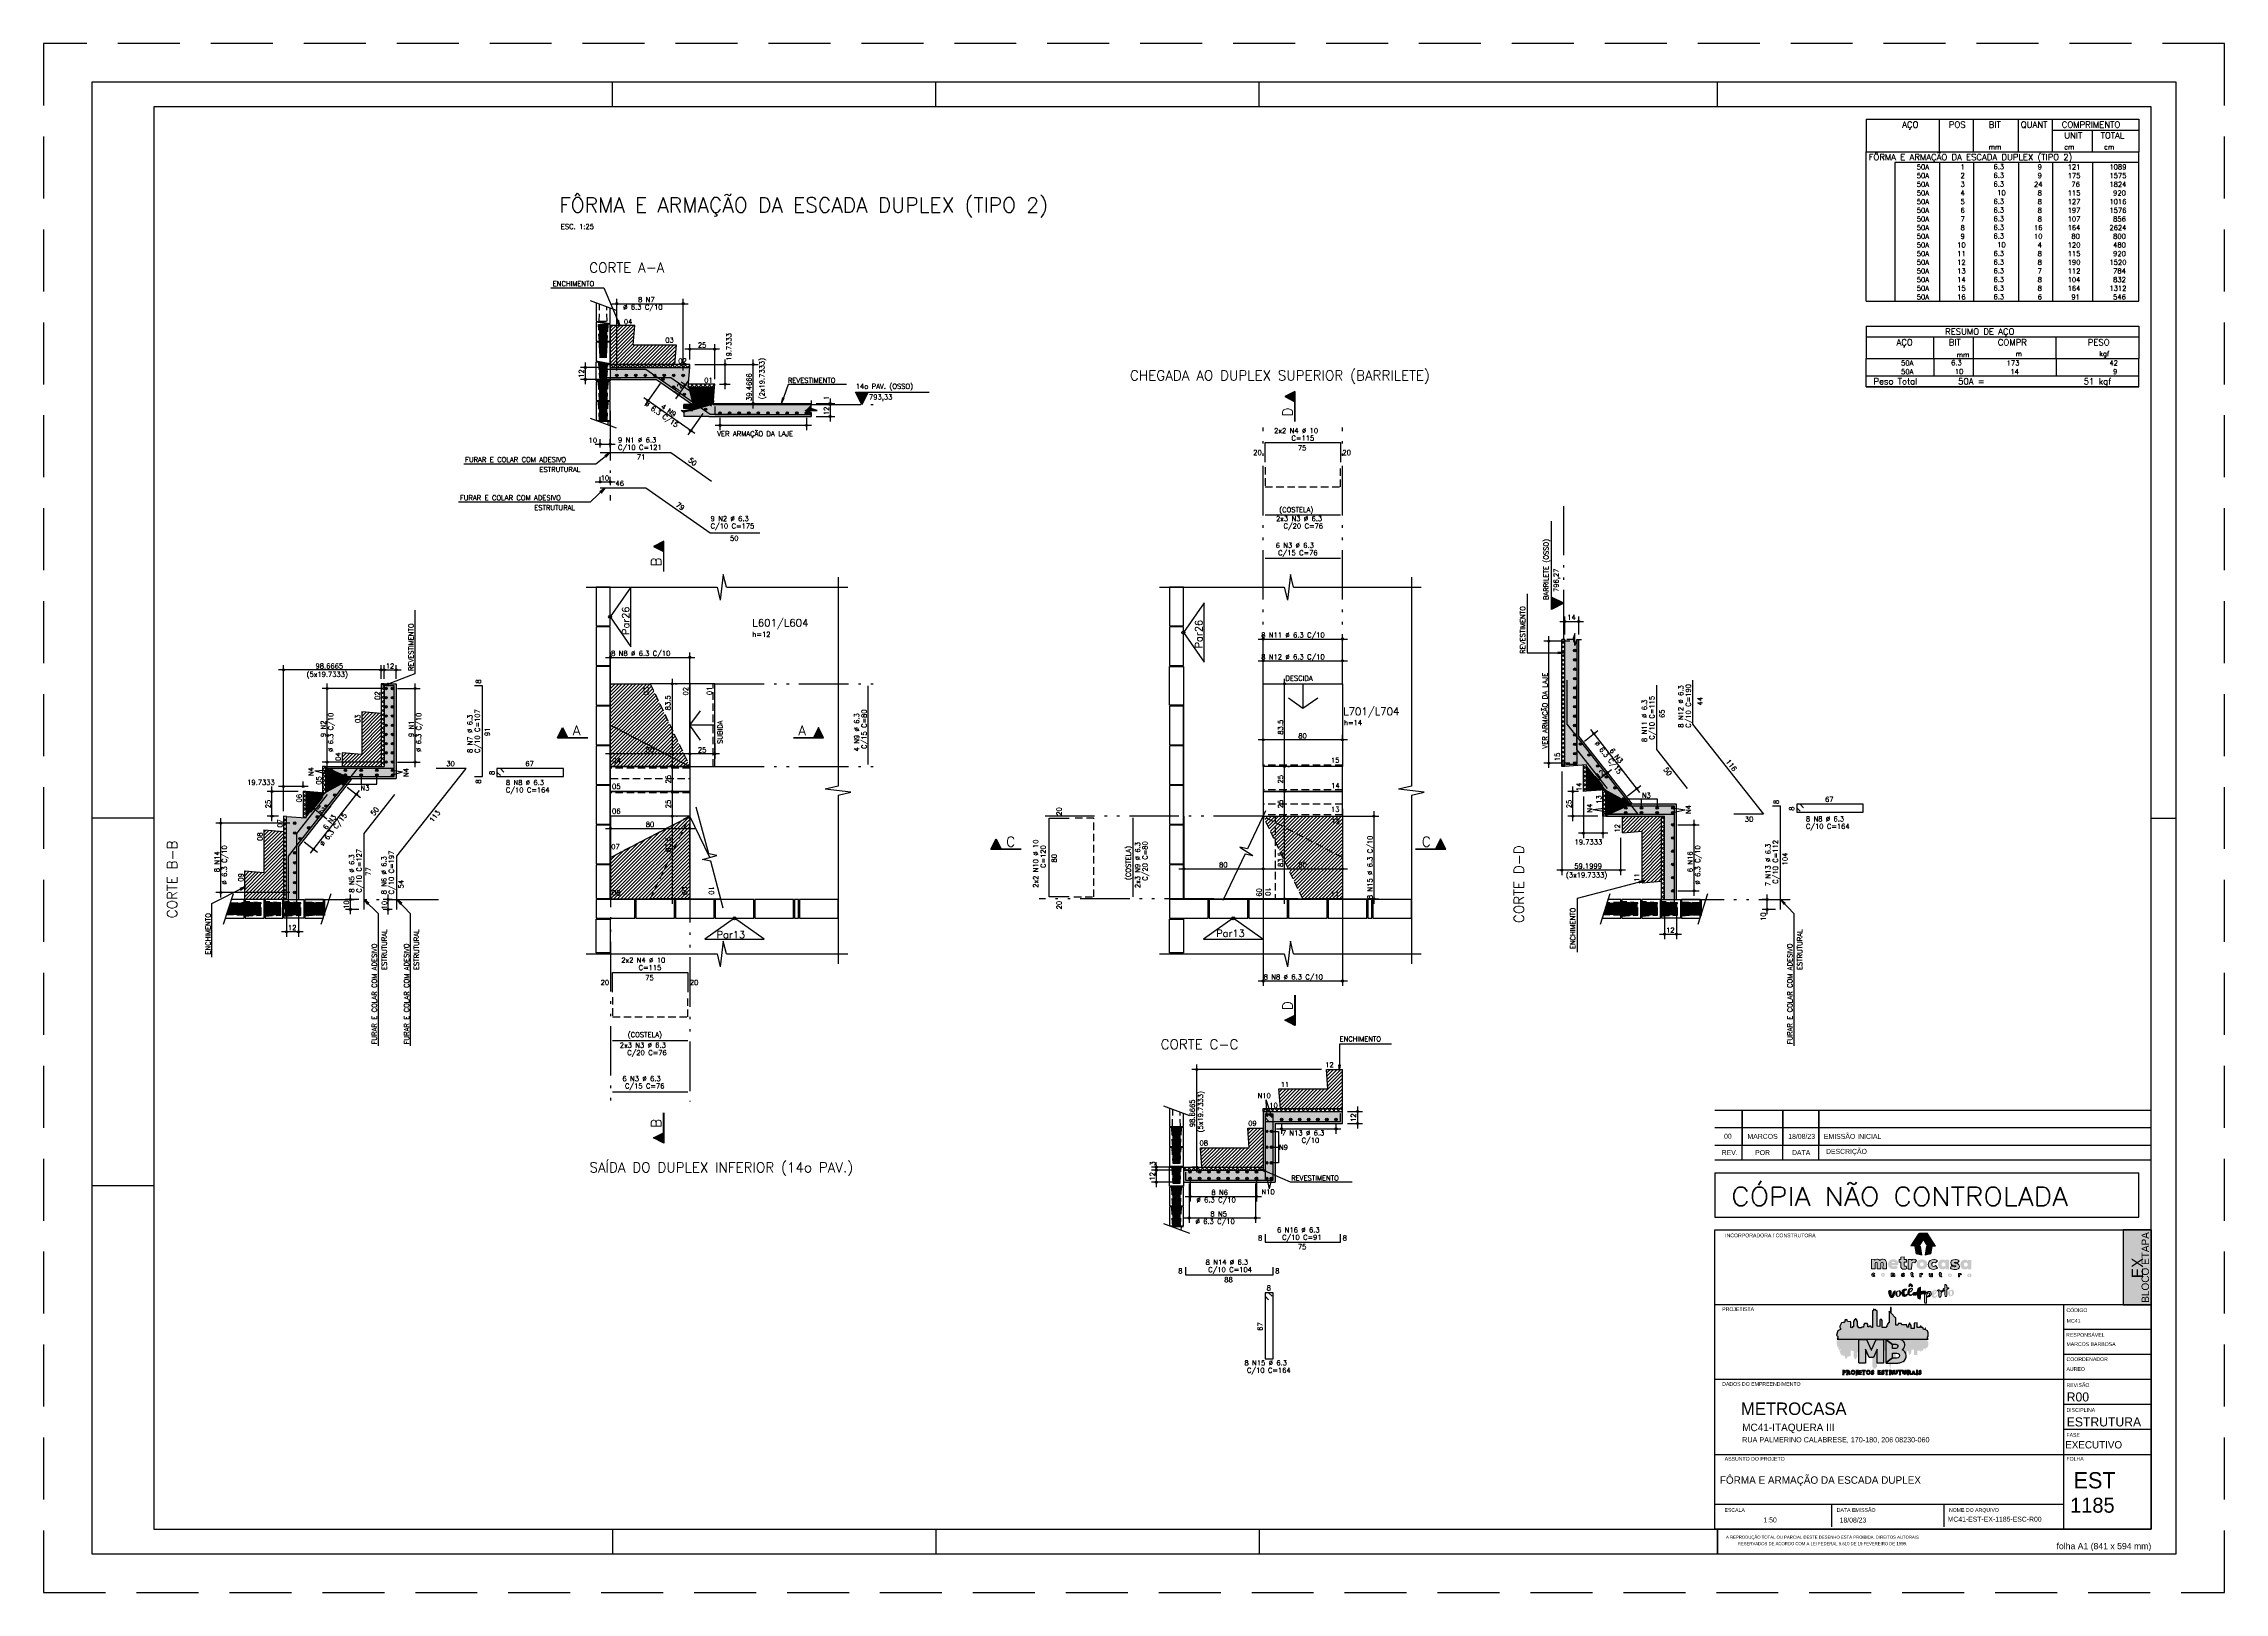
# Model space of a CAD drawing. Extents: x -1.9 to 86, y -1.5 to 61.
import ezdxf
from ezdxf.enums import TextEntityAlignment as Align

# ---------------------------------------------------------------- set-up
doc = ezdxf.new("R2010")
doc.units = 0
doc.header["$MEASUREMENT"] = 0
for name, pattern in [('CENTER', [2, 1.25, -0.25, 0.25, -0.25]), ('ESTILO_TQS_0001', [0.45, 0.3, -0.15]), ('ESTILO_TQS_0004', [3.3, 2, -0.4, 0.05, -0.4, 0.05, -0.4]), ('HIDDEN', [0.375, 0.25, -0.125])]:
    doc.linetypes.add(name, pattern=pattern)
doc.layers.get('0').update_dxf_attribs({"linetype": 'CONTINUOUS'})
doc.layers.get('Defpoints').update_dxf_attribs({"linetype": 'CONTINUOUS'})
for name, color, linetype in [('_ARQUIVO', 7, 'CONTINUOUS'), ('ARQ-MAR', 2, 'CONTINUOUS'), ('ARQ_CAR', 7, 'CONTINUOUS'), ('ARQ_CAR-TXT', 7, 'CONTINUOUS'), ('ARQ_FOLHA', 7, 'CONTINUOUS'), ('ARQ_TXT-2', 2, 'CONTINUOUS'), ('ARQ_TXT-4', 4, 'CONTINUOUS'), ('ARQ_VISTA 0', 251, 'CONTINUOUS'), ('H7', 1, 'CONTINUOUS'), ('Layer 1', 7, 'CONTINUOUS'), ('PENA_01', 1, 'CONTINUOUS'), ('PENA_02', 2, 'CONTINUOUS'), ('PENA_03', 3, 'CONTINUOUS'), ('PENA_04', 4, 'CONTINUOUS'), ('PENA_05', 5, 'CONTINUOUS'), ('PENA_06', 6, 'CONTINUOUS'), ('PENA_10', 253, 'CONTINUOUS'), ('PENA_11', 252, 'CONTINUOUS'), ('PSG-NV1-HTC-251', 251, 'CONTINUOUS'), ('PSG-NV2-FLH-SELO', 1, 'CONTINUOUS'), ('ver', 20, 'CONTINUOUS')]:
    doc.layers.add(name, color=color, linetype=linetype)
doc.styles.add('01-MILLEU', font='GOTHIC.TTF')
doc.styles.add('CARIMBO', font='romans.shx', dxfattribs={"height": 30})
doc.styles.add('R300', font='SIMPLEX.SHX', dxfattribs={"width": 1.1, "height": 5.5})
doc.styles.get("Standard").update_dxf_attribs({"font": 'ROMANS.SHX'})
doc.styles.add('TQS_ARIAL', font='arial.ttf')

# ---------------------------------------------------------------- blocks, each defined once
blk = doc.blocks.new('FOLHA A1 - 841 X 594')
at = {"layer": 'ARQ_FOLHA', "color": 1}
for p, q in [((-631, 584), (-631, 594)), ((-500.5, 584), (-500.5, 594)), ((-370, 584), (-370, 594)), ((-185, 584), (-185, 594)), ((-816, 297), (-841, 297)), ((-10, 297), (0, 297)), ((-816, 148.5), (-841, 148.5)), ((-631, 10), (-631, 0)), ((-500.5, 10), (-500.5, 0)), ((-370, 10), (-370, 0)), ((-185, 10), (-185, 0.5)), ((-185, 0.5), (-185, 10)), ((-185, 9.5), (-185, 0)), ((-185, 9.5), (-185, 0)), ((-185, 0), (-185, 9.5))]:
    blk.add_line(p, q, dxfattribs=at)
for points in [[(-841, 0), (0, 0), (0, 594), (-841, 594)], [(-816, 10), (-10, 10), (-10, 584), (-816, 584)]]:
    blk.add_lwpolyline(points, close=True, dxfattribs=at)
at = {"layer": 'Defpoints', "color": 8, "linetype": 'HIDDEN', "ltscale": 100}
blk.add_lwpolyline([(-860.5, 609.5), (-860.5, -15.5), (19.5, -15.5), (19.5, 609.5)], close=True, dxfattribs=at)
at = {"layer": 'ARQ_FOLHA', "insert": (-10, 4.42), "char_height": 2.5, "width": 84.157, "attachment_point": 3, "style": 'TQS_ARIAL'}
blk.add_mtext('\\pxt3;folha A1 (841 x 594 mm)', dxfattribs=at)
at = {"layer": 'PSG-NV1-HTC-251', "insert": (-185, 10), "char_height": 1.25, "width": 84.6052, "attachment_point": 1, "line_spacing_factor": 1.25, "style": 'CARIMBO'}
blk.add_mtext('\\pxqc;{\\fArial Narrow|b0|i0|c0|p34;\\PA REPRODUÇÃO TOTAL OU PARCIAL DESTE DESENHO ESTÁ PROIBIDA. DIREITOS AUTORAIS \\PRESERVADOS DE ACORDO COM A LEI FEDERAL 9.610 DE 19 FEVEREIRO DE 1998.}', dxfattribs=at)
blk = doc.blocks.new('*U24')
blk.add_blockref('FOLHA A1 - 841 X 594', (0, 0))
blk = doc.blocks.new('*U27')
at = {"layer": 'ARQ_CAR-TXT', "true_color": 0x58ba48}
h = blk.add_hatch(color=85, dxfattribs=at)
h.dxf.hatch_style = 1
h.paths.add_polyline_path([(-11.28, 0), (0, 0), (0, 30), (-11.28, 30)])
at = {"layer": 'ARQ_CAR', "color": 5}
blk.add_lwpolyline([(-11.28, 0), (0, 0), (0, 30), (-11.28, 30)], close=True, dxfattribs=at)
at = {"layer": 'ARQ_CAR-TXT', "color": 4, "style": '01-MILLEU'}
blk.add_text('EX', height=4.614, rotation=90, dxfattribs=at).set_placement((-3.26, 10.64))
at = {"layer": 'ARQ_TXT-2', "style": '01-MILLEU'}
blk.add_text('EXECUTIVO', height=2.95, dxfattribs=at).set_placement((-34.5, -57.63))
blk = doc.blocks.new('METROCASA')
at = {"layer": 'Layer 1', "true_color": 0xed1c24}
h = blk.add_hatch(color=240, dxfattribs=at)
h.dxf.hatch_style = 2
h.paths.add_polyline_path([(-1.29, 0.86), (-1.02, -0.59), (0.13, -0.85), (-0.13, 0.85)])
h.paths.add_polyline_path([(2.84, 0.94), (1.22, 3.51), (-0.37, 3.52), (1.27, 0.94)])
h.paths.add_polyline_path([(-2.08, 0.96), (-0.44, 0.95), (0.36, 2.19), (-0.45, 3.48)])
h.paths.add_polyline_path([(0.77, -0.85), (1.92, -0.6), (2.21, 0.84), (1.05, 0.84)])
at = {"layer": 'Layer 1', "true_color": 0x404041}
h = blk.add_hatch(color=250, dxfattribs=at)
h.dxf.hatch_style = 2
edge = h.paths.add_edge_path()
edge.add_spline(control_points=[(-3.66, -4.74), (-3.71, -4.74), (-3.72, -4.72), (-3.72, -4.71), (-3.72, -4.68), (-3.69, -4.68), (-3.66, -4.68), (-3.6, -4.68), (-3.52, -4.7), (-3.48, -4.72), (-3.48, -4.72), (-3.38, -4.57), (-3.38, -4.57), (-3.44, -4.52), (-3.54, -4.48), (-3.65, -4.48), (-3.81, -4.48), (-3.97, -4.54), (-3.97, -4.71), (-3.97, -4.87), (-3.81, -4.92), (-3.68, -4.93), (-3.63, -4.93), (-3.61, -4.94), (-3.61, -4.97), (-3.61, -4.99), (-3.63, -5), (-3.68, -5), (-3.73, -5), (-3.81, -4.99), (-3.92, -4.92), (-3.92, -4.92), (-4, -5.11), (-4, -5.11), (-3.92, -5.16), (-3.79, -5.2), (-3.67, -5.2), (-3.51, -5.2), (-3.36, -5.14), (-3.35, -4.97), (-3.35, -4.79), (-3.52, -4.75), (-3.66, -4.74)], knot_values=[0, 0, 0, 0, 1, 1, 1, 2, 2, 2, 3, 3, 3, 4, 4, 4, 5, 5, 5, 6, 6, 6, 7, 7, 7, 8, 8, 8, 9, 9, 9, 10, 10, 10, 11, 11, 11, 12, 12, 12, 13, 13, 13, 14, 14, 14, 14], degree=3, periodic=0)
edge = h.paths.add_edge_path()
edge.add_spline(control_points=[(-5.55, -4.47), (-5.62, -4.47), (-5.7, -4.5), (-5.76, -4.56), (-5.76, -4.56), (-5.77, -4.49), (-5.77, -4.49), (-5.77, -4.49), (-6, -4.49), (-6, -4.49), (-6, -4.49), (-6, -5.17), (-6, -5.17), (-6, -5.17), (-5.75, -5.17), (-5.75, -5.17), (-5.75, -5.17), (-5.75, -4.81), (-5.75, -4.81), (-5.75, -4.72), (-5.69, -4.68), (-5.63, -4.68), (-5.58, -4.68), (-5.54, -4.71), (-5.54, -4.79), (-5.54, -4.79), (-5.54, -5.17), (-5.54, -5.17), (-5.54, -5.17), (-5.29, -5.17), (-5.29, -5.17), (-5.29, -5.17), (-5.28, -4.79), (-5.28, -4.79), (-5.28, -4.55), (-5.4, -4.48), (-5.55, -4.47)], knot_values=[0, 0, 0, 0, 1, 1, 1, 2, 2, 2, 3, 3, 3, 4, 4, 4, 5, 5, 5, 6, 6, 6, 7, 7, 7, 8, 8, 8, 9, 9, 9, 10, 10, 10, 11, 11, 11, 12, 12, 12, 12], degree=3, periodic=0)
edge = h.paths.add_edge_path()
edge.add_spline(control_points=[(-7.69, -4.46), (-7.89, -4.46), (-8.08, -4.57), (-8.08, -4.82), (-8.08, -5.06), (-7.89, -5.17), (-7.69, -5.17), (-7.5, -5.18), (-7.3, -5.07), (-7.3, -4.82), (-7.3, -4.57), (-7.49, -4.47), (-7.69, -4.46)], knot_values=[0, 0, 0, 0, 1, 1, 1, 2, 2, 2, 3, 3, 3, 4, 4, 4, 4], degree=3, periodic=0)
edge = h.paths.add_edge_path()
edge.add_spline(control_points=[(-7.69, -4.97), (-7.78, -4.97), (-7.83, -4.9), (-7.83, -4.82), (-7.83, -4.74), (-7.78, -4.67), (-7.69, -4.67), (-7.6, -4.67), (-7.55, -4.74), (-7.55, -4.82), (-7.55, -4.9), (-7.61, -4.97), (-7.69, -4.97)], knot_values=[0, 0, 0, 0, 1, 1, 1, 2, 2, 2, 3, 3, 3, 4, 4, 4, 4], degree=3, periodic=0)
edge = h.paths.add_edge_path()
edge.add_spline(control_points=[(-9.57, -4.95), (-9.67, -4.95), (-9.72, -4.88), (-9.72, -4.81), (-9.72, -4.73), (-9.67, -4.66), (-9.57, -4.66), (-9.53, -4.66), (-9.49, -4.67), (-9.46, -4.71), (-9.46, -4.71), (-9.32, -4.56), (-9.32, -4.56), (-9.39, -4.49), (-9.49, -4.45), (-9.59, -4.45), (-9.78, -4.45), (-9.97, -4.56), (-9.97, -4.81), (-9.97, -5.06), (-9.78, -5.16), (-9.59, -5.16), (-9.48, -5.16), (-9.39, -5.12), (-9.3, -5.05), (-9.3, -5.05), (-9.45, -4.9), (-9.45, -4.9), (-9.48, -4.93), (-9.53, -4.95), (-9.57, -4.95)], knot_values=[0, 0, 0, 0, 1, 1, 1, 2, 2, 2, 3, 3, 3, 4, 4, 4, 5, 5, 5, 6, 6, 6, 7, 7, 7, 8, 8, 8, 9, 9, 9, 10, 10, 10, 10], degree=3, periodic=0)
edge = h.paths.add_edge_path()
edge.add_spline(control_points=[(-1.68, -5), (-1.72, -5), (-1.74, -4.98), (-1.74, -4.93), (-1.74, -4.93), (-1.74, -4.71), (-1.74, -4.71), (-1.74, -4.71), (-1.59, -4.71), (-1.59, -4.71), (-1.59, -4.71), (-1.59, -4.52), (-1.59, -4.52), (-1.59, -4.52), (-1.74, -4.52), (-1.74, -4.52), (-1.74, -4.52), (-1.74, -4.32), (-1.74, -4.32), (-1.74, -4.32), (-1.99, -4.34), (-1.99, -4.34), (-1.99, -4.34), (-1.99, -4.51), (-1.99, -4.51), (-1.99, -4.51), (-2.1, -4.51), (-2.1, -4.51), (-2.1, -4.51), (-2.1, -4.71), (-2.1, -4.71), (-2.1, -4.71), (-1.99, -4.71), (-1.99, -4.71), (-1.99, -4.71), (-1.99, -4.93), (-1.99, -4.93), (-2, -5.14), (-1.88, -5.21), (-1.74, -5.21), (-1.67, -5.21), (-1.61, -5.19), (-1.55, -5.16), (-1.55, -5.16), (-1.6, -4.97), (-1.6, -4.97), (-1.62, -4.99), (-1.65, -5), (-1.68, -5)], knot_values=[0, 0, 0, 0, 1, 1, 1, 2, 2, 2, 3, 3, 3, 4, 4, 4, 5, 5, 5, 6, 6, 6, 7, 7, 7, 8, 8, 8, 9, 9, 9, 10, 10, 10, 11, 11, 11, 12, 12, 12, 13, 13, 13, 14, 14, 14, 15, 15, 15, 16, 16, 16, 16], degree=3, periodic=0)
edge = h.paths.add_edge_path()
edge.add_spline(control_points=[(9.78, -4.57), (9.78, -4.57), (9.77, -4.65), (9.77, -4.65), (9.73, -4.59), (9.66, -4.56), (9.57, -4.56), (9.37, -4.56), (9.24, -4.71), (9.24, -4.91), (9.24, -5.11), (9.35, -5.25), (9.55, -5.26), (9.62, -5.27), (9.71, -5.24), (9.77, -5.18), (9.77, -5.18), (9.78, -5.25), (9.78, -5.25), (9.78, -5.25), (10.01, -5.25), (10.01, -5.25), (10.01, -5.25), (10.02, -4.57), (10.02, -4.57), (10.02, -4.57), (9.78, -4.57), (9.78, -4.57)], knot_values=[0, 0, 0, 0, 1, 1, 1, 2, 2, 2, 3, 3, 3, 4, 4, 4, 5, 5, 5, 6, 6, 6, 7, 7, 7, 8, 8, 8, 9, 9, 9, 9], degree=3, periodic=0)
edge = h.paths.add_edge_path()
edge.add_spline(control_points=[(9.62, -5.06), (9.55, -5.06), (9.49, -5), (9.49, -4.91), (9.49, -4.82), (9.55, -4.76), (9.62, -4.76), (9.71, -4.76), (9.76, -4.82), (9.76, -4.91), (9.76, -4.99), (9.71, -5.06), (9.62, -5.06)], knot_values=[0, 0, 0, 0, 1, 1, 1, 2, 2, 2, 3, 3, 3, 4, 4, 4, 4], degree=3, periodic=0)
edge = h.paths.add_edge_path()
edge.add_spline(control_points=[(7.69, -4.64), (7.69, -4.64), (7.68, -4.56), (7.68, -4.56), (7.68, -4.56), (7.45, -4.56), (7.45, -4.56), (7.45, -4.56), (7.45, -5.24), (7.45, -5.24), (7.45, -5.24), (7.7, -5.24), (7.7, -5.24), (7.7, -5.24), (7.7, -4.89), (7.7, -4.89), (7.7, -4.8), (7.76, -4.76), (7.82, -4.76), (7.86, -4.76), (7.89, -4.77), (7.93, -4.8), (7.93, -4.8), (8.04, -4.62), (8.04, -4.62), (7.99, -4.57), (7.93, -4.55), (7.86, -4.55), (7.79, -4.55), (7.73, -4.57), (7.69, -4.64)], knot_values=[0, 0, 0, 0, 1, 1, 1, 2, 2, 2, 3, 3, 3, 4, 4, 4, 5, 5, 5, 6, 6, 6, 7, 7, 7, 8, 8, 8, 9, 9, 9, 10, 10, 10, 10], degree=3, periodic=0)
edge = h.paths.add_edge_path()
edge.add_spline(control_points=[(5.76, -4.54), (5.56, -4.54), (5.37, -4.64), (5.37, -4.89), (5.37, -5.14), (5.56, -5.24), (5.75, -5.25), (5.95, -5.25), (6.14, -5.14), (6.14, -4.89), (6.15, -4.65), (5.96, -4.54), (5.76, -4.54)], knot_values=[0, 0, 0, 0, 1, 1, 1, 2, 2, 2, 3, 3, 3, 4, 4, 4, 4], degree=3, periodic=0)
edge = h.paths.add_edge_path()
edge.add_spline(control_points=[(5.76, -5.04), (5.67, -5.04), (5.62, -4.97), (5.62, -4.89), (5.62, -4.81), (5.67, -4.74), (5.76, -4.74), (5.85, -4.74), (5.9, -4.81), (5.9, -4.89), (5.9, -4.97), (5.84, -5.04), (5.76, -5.04)], knot_values=[0, 0, 0, 0, 1, 1, 1, 2, 2, 2, 3, 3, 3, 4, 4, 4, 4], degree=3, periodic=0)
edge = h.paths.add_edge_path()
edge.add_spline(control_points=[(4, -5.03), (3.96, -5.03), (3.94, -5.01), (3.93, -4.96), (3.93, -4.96), (3.94, -4.74), (3.94, -4.74), (3.94, -4.74), (4.09, -4.74), (4.09, -4.74), (4.09, -4.74), (4.09, -4.55), (4.09, -4.55), (4.09, -4.55), (3.94, -4.55), (3.94, -4.55), (3.94, -4.55), (3.94, -4.35), (3.94, -4.35), (3.94, -4.35), (3.69, -4.38), (3.69, -4.38), (3.69, -4.38), (3.69, -4.54), (3.69, -4.54), (3.69, -4.54), (3.58, -4.54), (3.58, -4.54), (3.58, -4.54), (3.58, -4.74), (3.58, -4.74), (3.58, -4.74), (3.69, -4.74), (3.69, -4.74), (3.69, -4.74), (3.68, -4.96), (3.68, -4.96), (3.68, -5.17), (3.8, -5.24), (3.93, -5.24), (4, -5.24), (4.07, -5.22), (4.13, -5.19), (4.13, -5.19), (4.08, -5), (4.08, -5), (4.05, -5.02), (4.03, -5.03), (4, -5.03)], knot_values=[0, 0, 0, 0, 1, 1, 1, 2, 2, 2, 3, 3, 3, 4, 4, 4, 5, 5, 5, 6, 6, 6, 7, 7, 7, 8, 8, 8, 9, 9, 9, 10, 10, 10, 11, 11, 11, 12, 12, 12, 13, 13, 13, 14, 14, 14, 15, 15, 15, 16, 16, 16, 16], degree=3, periodic=0)
edge = h.paths.add_edge_path()
edge.add_spline(control_points=[(2.03, -4.89), (2.03, -4.98), (1.97, -5.02), (1.91, -5.02), (1.87, -5.02), (1.82, -4.99), (1.82, -4.9), (1.82, -4.9), (1.82, -4.53), (1.82, -4.53), (1.82, -4.53), (1.57, -4.53), (1.57, -4.53), (1.57, -4.53), (1.57, -4.9), (1.57, -4.9), (1.57, -5.15), (1.69, -5.22), (1.83, -5.22), (1.9, -5.23), (1.99, -5.2), (2.05, -5.14), (2.05, -5.14), (2.06, -5.21), (2.06, -5.21), (2.06, -5.21), (2.28, -5.21), (2.28, -5.21), (2.28, -5.21), (2.28, -4.53), (2.28, -4.53), (2.28, -4.53), (2.03, -4.53), (2.03, -4.53), (2.03, -4.53), (2.03, -4.89), (2.03, -4.89)], knot_values=[0, 0, 0, 0, 1, 1, 1, 2, 2, 2, 3, 3, 3, 4, 4, 4, 5, 5, 5, 6, 6, 6, 7, 7, 7, 8, 8, 8, 9, 9, 9, 10, 10, 10, 11, 11, 11, 12, 12, 12, 12], degree=3, periodic=0)
edge = h.paths.add_edge_path()
edge.add_spline(control_points=[(-0.02, -4.59), (-0.02, -4.59), (-0.04, -4.52), (-0.04, -4.52), (-0.04, -4.52), (-0.26, -4.52), (-0.26, -4.52), (-0.26, -4.52), (-0.27, -5.2), (-0.27, -5.2), (-0.27, -5.2), (-0.02, -5.2), (-0.02, -5.2), (-0.02, -5.2), (-0.01, -4.85), (-0.01, -4.85), (-0.01, -4.76), (0.04, -4.72), (0.1, -4.72), (0.15, -4.72), (0.18, -4.73), (0.22, -4.76), (0.22, -4.76), (0.32, -4.58), (0.32, -4.58), (0.28, -4.53), (0.21, -4.51), (0.14, -4.5), (0.08, -4.5), (0.01, -4.53), (-0.02, -4.59)], knot_values=[0, 0, 0, 0, 1, 1, 1, 2, 2, 2, 3, 3, 3, 4, 4, 4, 5, 5, 5, 6, 6, 6, 7, 7, 7, 8, 8, 8, 9, 9, 9, 10, 10, 10, 10], degree=3, periodic=0)
at = {"layer": 'Layer 1', "true_color": 0xed1c24}
h = blk.add_hatch(color=240, dxfattribs=at)
h.dxf.hatch_style = 2
edge = h.paths.add_edge_path()
edge.add_spline(control_points=[(-1.94, -1.96), (-1.94, -1.96), (-1.98, -1.76), (-1.98, -1.76), (-1.98, -1.76), (-2.62, -1.75), (-2.62, -1.75), (-2.62, -1.75), (-2.63, -3.66), (-2.63, -3.66), (-2.63, -3.66), (-1.92, -3.66), (-1.92, -3.66), (-1.92, -3.66), (-1.91, -2.67), (-1.91, -2.67), (-1.91, -2.42), (-1.76, -2.31), (-1.58, -2.31), (-1.46, -2.31), (-1.38, -2.34), (-1.26, -2.43), (-1.26, -2.43), (-0.98, -1.92), (-0.98, -1.92), (-1.1, -1.79), (-1.28, -1.71), (-1.48, -1.71), (-1.66, -1.71), (-1.84, -1.79), (-1.94, -1.96)], knot_values=[0, 0, 0, 0, 1, 1, 1, 2, 2, 2, 3, 3, 3, 4, 4, 4, 5, 5, 5, 6, 6, 6, 7, 7, 7, 8, 8, 8, 9, 9, 9, 10, 10, 10, 10], degree=3, periodic=0)
edge = h.paths.add_edge_path()
edge.add_spline(control_points=[(-5.6, -1.69), (-6.11, -1.69), (-6.66, -1.99), (-6.66, -2.69), (-6.67, -3.38), (-6.16, -3.68), (-5.56, -3.68), (-5.23, -3.68), (-4.92, -3.58), (-4.69, -3.37), (-4.69, -3.37), (-5.04, -2.98), (-5.04, -2.98), (-5.16, -3.07), (-5.32, -3.13), (-5.53, -3.13), (-5.68, -3.13), (-5.9, -3.06), (-5.95, -2.89), (-5.95, -2.89), (-4.62, -2.89), (-4.62, -2.89), (-4.45, -2.14), (-4.92, -1.69), (-5.6, -1.69)], knot_values=[0, 0, 0, 0, 1, 1, 1, 2, 2, 2, 3, 3, 3, 4, 4, 4, 5, 5, 5, 6, 6, 6, 7, 7, 7, 8, 8, 8, 8], degree=3, periodic=0)
edge = h.paths.add_edge_path()
edge.add_spline(control_points=[(-5.94, -2.43), (-5.89, -2.12), (-5.27, -2.13), (-5.25, -2.43), (-5.25, -2.43), (-5.94, -2.43), (-5.94, -2.43)], knot_values=[0, 0, 0, 0, 1, 1, 1, 2, 2, 2, 2], degree=3, periodic=0)
edge = h.paths.add_edge_path()
edge.add_spline(control_points=[(4.86, -2), (4.76, -1.84), (4.58, -1.75), (4.31, -1.75), (3.75, -1.74), (3.38, -2.17), (3.38, -2.74), (3.37, -3.29), (3.68, -3.69), (4.24, -3.73), (4.45, -3.74), (4.71, -3.67), (4.87, -3.49), (4.87, -3.49), (4.9, -3.7), (4.9, -3.7), (4.9, -3.7), (5.56, -3.7), (5.56, -3.7), (5.56, -3.7), (5.57, -1.8), (5.57, -1.8), (5.57, -1.8), (4.9, -1.79), (4.9, -1.79), (4.9, -1.79), (4.86, -2), (4.86, -2)], knot_values=[0, 0, 0, 0, 1, 1, 1, 2, 2, 2, 3, 3, 3, 4, 4, 4, 5, 5, 5, 6, 6, 6, 7, 7, 7, 8, 8, 8, 9, 9, 9, 9], degree=3, periodic=0)
edge = h.paths.add_edge_path()
edge.add_spline(control_points=[(4.46, -3.16), (4.25, -3.16), (4.08, -3.01), (4.08, -2.74), (4.08, -2.47), (4.25, -2.32), (4.47, -2.32), (4.72, -2.32), (4.86, -2.49), (4.86, -2.74), (4.86, -2.97), (4.7, -3.16), (4.46, -3.16)], knot_values=[0, 0, 0, 0, 1, 1, 1, 2, 2, 2, 3, 3, 3, 4, 4, 4, 4], degree=3, periodic=0)
edge = h.paths.add_edge_path()
edge.add_spline(control_points=[(-7.68, -1.68), (-7.94, -1.68), (-8.15, -1.76), (-8.31, -1.95), (-8.4, -1.77), (-8.59, -1.69), (-8.78, -1.68), (-8.98, -1.68), (-9.19, -1.76), (-9.31, -1.92), (-9.31, -1.92), (-9.36, -1.72), (-9.36, -1.72), (-9.36, -1.72), (-9.95, -1.71), (-9.95, -1.71), (-9.95, -1.71), (-9.96, -3.62), (-9.96, -3.62), (-9.96, -3.62), (-9.26, -3.62), (-9.26, -3.62), (-9.26, -3.62), (-9.25, -2.58), (-9.25, -2.58), (-9.25, -2.37), (-9.12, -2.27), (-9, -2.27), (-8.87, -2.27), (-8.8, -2.35), (-8.8, -2.57), (-8.8, -2.57), (-8.81, -3.62), (-8.81, -3.62), (-8.81, -3.62), (-8.11, -3.63), (-8.11, -3.63), (-8.11, -3.63), (-8.1, -2.58), (-8.1, -2.58), (-8.1, -2.37), (-7.98, -2.29), (-7.86, -2.29), (-7.75, -2.29), (-7.66, -2.37), (-7.66, -2.57), (-7.66, -2.57), (-7.67, -3.63), (-7.67, -3.63), (-7.67, -3.63), (-6.96, -3.63), (-6.96, -3.63), (-6.96, -3.63), (-6.95, -2.57), (-6.95, -2.57), (-6.95, -1.94), (-7.26, -1.68), (-7.68, -1.68)], knot_values=[0, 0, 0, 0, 1, 1, 1, 2, 2, 2, 3, 3, 3, 4, 4, 4, 5, 5, 5, 6, 6, 6, 7, 7, 7, 8, 8, 8, 9, 9, 9, 10, 10, 10, 11, 11, 11, 12, 12, 12, 13, 13, 13, 14, 14, 14, 15, 15, 15, 16, 16, 16, 17, 17, 17, 18, 18, 18, 19, 19, 19, 19], degree=3, periodic=0)
edge = h.paths.add_edge_path()
edge.add_spline(control_points=[(-3.23, -3.11), (-3.34, -3.11), (-3.41, -3.06), (-3.42, -2.93), (-3.42, -2.93), (-3.41, -2.3), (-3.41, -2.3), (-3.41, -2.3), (-2.98, -2.3), (-2.98, -2.3), (-2.98, -2.3), (-2.98, -1.76), (-2.98, -1.76), (-2.98, -1.76), (-3.41, -1.76), (-3.41, -1.76), (-3.41, -1.76), (-3.4, -1.21), (-3.4, -1.21), (-3.4, -1.21), (-4.11, -1.28), (-4.11, -1.28), (-4.11, -1.28), (-4.11, -1.76), (-4.11, -1.76), (-4.11, -1.76), (-4.42, -1.75), (-4.42, -1.75), (-4.42, -1.75), (-4.42, -2.3), (-4.42, -2.3), (-4.42, -2.3), (-4.11, -2.3), (-4.11, -2.3), (-4.11, -2.3), (-4.12, -2.92), (-4.12, -2.92), (-4.13, -3.52), (-3.79, -3.69), (-3.42, -3.7), (-3.22, -3.7), (-3.03, -3.66), (-2.87, -3.57), (-2.87, -3.57), (-3.02, -3.05), (-3.02, -3.05), (-3.08, -3.09), (-3.16, -3.11), (-3.23, -3.11)], knot_values=[0, 0, 0, 0, 1, 1, 1, 2, 2, 2, 3, 3, 3, 4, 4, 4, 5, 5, 5, 6, 6, 6, 7, 7, 7, 8, 8, 8, 9, 9, 9, 10, 10, 10, 11, 11, 11, 12, 12, 12, 13, 13, 13, 14, 14, 14, 15, 15, 15, 16, 16, 16, 16], degree=3, periodic=0)
edge = h.paths.add_edge_path()
edge.add_spline(control_points=[(2.53, -3.13), (2.26, -3.13), (2.12, -2.94), (2.12, -2.74), (2.12, -2.5), (2.27, -2.3), (2.54, -2.3), (2.66, -2.3), (2.77, -2.35), (2.86, -2.44), (2.86, -2.44), (3.24, -2.04), (3.24, -2.04), (3.04, -1.84), (2.77, -1.74), (2.5, -1.74), (1.96, -1.73), (1.43, -2.04), (1.42, -2.73), (1.42, -3.44), (1.94, -3.72), (2.5, -3.72), (2.78, -3.72), (3.06, -3.6), (3.28, -3.4), (3.28, -3.4), (2.88, -2.98), (2.88, -2.98), (2.79, -3.08), (2.66, -3.13), (2.53, -3.13)], knot_values=[0, 0, 0, 0, 1, 1, 1, 2, 2, 2, 3, 3, 3, 4, 4, 4, 5, 5, 5, 6, 6, 6, 7, 7, 7, 8, 8, 8, 9, 9, 9, 10, 10, 10, 10], degree=3, periodic=0)
edge = h.paths.add_edge_path()
edge.add_spline(control_points=[(9.37, -1.82), (9.37, -1.82), (9.33, -2.02), (9.33, -2.02), (9.23, -1.87), (9.04, -1.77), (8.77, -1.77), (8.22, -1.77), (7.85, -2.2), (7.84, -2.76), (7.84, -3.31), (8.15, -3.71), (8.71, -3.75), (8.92, -3.76), (9.17, -3.7), (9.34, -3.51), (9.34, -3.51), (9.37, -3.72), (9.37, -3.72), (9.37, -3.72), (10.02, -3.72), (10.02, -3.72), (10.02, -3.72), (10.03, -1.82), (10.03, -1.82), (10.03, -1.82), (9.37, -1.82), (9.37, -1.82)], knot_values=[0, 0, 0, 0, 1, 1, 1, 2, 2, 2, 3, 3, 3, 4, 4, 4, 5, 5, 5, 6, 6, 6, 7, 7, 7, 8, 8, 8, 9, 9, 9, 9], degree=3, periodic=0)
edge = h.paths.add_edge_path()
edge.add_spline(control_points=[(8.93, -3.18), (8.71, -3.18), (8.55, -3.03), (8.55, -2.76), (8.55, -2.5), (8.72, -2.34), (8.93, -2.35), (9.18, -2.35), (9.32, -2.51), (9.32, -2.77), (9.32, -2.99), (9.17, -3.18), (8.93, -3.18)], knot_values=[0, 0, 0, 0, 1, 1, 1, 2, 2, 2, 3, 3, 3, 4, 4, 4, 4], degree=3, periodic=0)
edge = h.paths.add_edge_path()
edge.add_spline(control_points=[(6.78, -2.48), (6.66, -2.48), (6.63, -2.42), (6.63, -2.39), (6.63, -2.32), (6.7, -2.29), (6.8, -2.3), (6.96, -2.29), (7.18, -2.35), (7.28, -2.41), (7.28, -2.41), (7.58, -1.99), (7.58, -1.99), (7.4, -1.85), (7.12, -1.76), (6.81, -1.76), (6.36, -1.75), (5.93, -1.92), (5.93, -2.38), (5.92, -2.84), (6.37, -2.99), (6.74, -3), (6.88, -3.02), (6.94, -3.05), (6.94, -3.11), (6.94, -3.17), (6.87, -3.2), (6.75, -3.2), (6.59, -3.19), (6.36, -3.18), (6.07, -2.98), (6.07, -2.98), (5.84, -3.5), (5.84, -3.5), (6.05, -3.66), (6.43, -3.75), (6.76, -3.76), (7.22, -3.76), (7.65, -3.58), (7.65, -3.11), (7.65, -2.61), (7.17, -2.49), (6.78, -2.48)], knot_values=[0, 0, 0, 0, 1, 1, 1, 2, 2, 2, 3, 3, 3, 4, 4, 4, 5, 5, 5, 6, 6, 6, 7, 7, 7, 8, 8, 8, 9, 9, 9, 10, 10, 10, 11, 11, 11, 12, 12, 12, 13, 13, 13, 14, 14, 14, 14], degree=3, periodic=0)
edge = h.paths.add_edge_path()
edge.add_spline(control_points=[(0.13, -1.72), (-0.42, -1.72), (-0.95, -2.01), (-0.96, -2.72), (-0.96, -3.41), (-0.42, -3.71), (0.12, -3.72), (0.66, -3.72), (1.21, -3.42), (1.22, -2.73), (1.22, -2.03), (0.7, -1.73), (0.13, -1.72)], knot_values=[0, 0, 0, 0, 1, 1, 1, 2, 2, 2, 3, 3, 3, 4, 4, 4, 4], degree=3, periodic=0)
edge = h.paths.add_edge_path()
edge.add_spline(control_points=[(0.13, -3.13), (-0.12, -3.13), (-0.27, -2.94), (-0.26, -2.72), (-0.26, -2.5), (-0.12, -2.3), (0.13, -2.31), (0.38, -2.31), (0.52, -2.5), (0.52, -2.72), (0.52, -2.96), (0.37, -3.14), (0.13, -3.13)], knot_values=[0, 0, 0, 0, 1, 1, 1, 2, 2, 2, 3, 3, 3, 4, 4, 4, 4], degree=3, periodic=0)
at = {"layer": 'Layer 1', "true_color": 0x404041}
h = blk.add_hatch(color=250, dxfattribs=at)
h.dxf.hatch_style = 2
edge = h.paths.add_edge_path()
edge.add_spline(control_points=[(-2.43, -7.17), (-2.4, -7.16), (-2.38, -7.15), (-2.36, -7.14), (-2.33, -7.13), (-2.31, -7.11), (-2.3, -7.09), (-2.28, -7.07), (-2.26, -7.04), (-2.24, -7.01), (-2.22, -6.98), (-2.2, -6.95), (-2.17, -6.92), (-2.15, -6.93), (-2.11, -6.95), (-2.08, -6.98), (-2.05, -7.01), (-2.01, -7.04), (-1.98, -7.06), (-1.94, -7.09), (-1.9, -7.11), (-1.87, -7.13), (-1.84, -7.14), (-1.81, -7.14), (-1.78, -7.12), (-1.75, -7.1), (-1.75, -7.07), (-1.76, -7.02), (-1.78, -6.98), (-1.8, -6.94), (-1.84, -6.89), (-1.87, -6.84), (-1.91, -6.8), (-1.96, -6.76), (-2, -6.72), (-2.04, -6.69), (-2.07, -6.68), (-2.11, -6.66), (-2.15, -6.65), (-2.18, -6.64), (-2.21, -6.64), (-2.24, -6.64), (-2.26, -6.65), (-2.29, -6.66), (-2.31, -6.68), (-2.33, -6.71), (-2.35, -6.73), (-2.36, -6.77), (-2.38, -6.82), (-2.4, -6.84), (-2.41, -6.87), (-2.43, -6.91), (-2.44, -6.95), (-2.46, -6.99), (-2.47, -7.03), (-2.48, -7.07), (-2.48, -7.11), (-2.48, -7.14), (-2.47, -7.16), (-2.46, -7.18), (-2.43, -7.17)], knot_values=[0, 0, 0, 0, 1, 1, 1, 2, 2, 2, 3, 3, 3, 4, 4, 4, 5, 5, 5, 6, 6, 6, 7, 7, 7, 8, 8, 8, 9, 9, 9, 10, 10, 10, 11, 11, 11, 12, 12, 12, 13, 13, 13, 14, 14, 14, 15, 15, 15, 16, 16, 16, 17, 17, 17, 18, 18, 18, 19, 19, 19, 20, 20, 20, 20], degree=3, periodic=0)
edge = h.paths.add_edge_path()
edge.add_spline(control_points=[(-5.26, -8.04), (-5.28, -8.03), (-5.33, -8.05), (-5.4, -8.1), (-5.49, -8.17), (-5.55, -8.25), (-5.6, -8.35), (-5.65, -8.45), (-5.69, -8.55), (-5.71, -8.65), (-5.74, -8.76), (-5.76, -8.85), (-5.77, -8.93), (-5.78, -9.02), (-5.8, -9.07), (-5.81, -9.1), (-5.83, -9.13), (-5.85, -9.12), (-5.88, -9.08), (-5.91, -9.04), (-5.94, -8.98), (-5.97, -8.89), (-6, -8.8), (-6.02, -8.7), (-6.04, -8.57), (-6.05, -8.44), (-6.05, -8.3), (-6.03, -8.14), (-6.03, -8.11), (-6.04, -8.08), (-6.06, -8.06), (-6.09, -8.03), (-6.12, -8.01), (-6.16, -8), (-6.2, -7.98), (-6.25, -7.98), (-6.3, -7.98), (-6.35, -7.99), (-6.4, -8), (-6.45, -8.03), (-6.48, -8.05), (-6.5, -8.08), (-6.52, -8.13), (-6.53, -8.18), (-6.53, -8.24), (-6.53, -8.31), (-6.53, -8.38), (-6.52, -8.45), (-6.5, -8.52), (-6.49, -8.6), (-6.47, -8.67), (-6.45, -8.74), (-6.43, -8.81), (-6.41, -8.87), (-6.39, -8.93), (-6.36, -8.98), (-6.34, -9.03), (-6.32, -9.05), (-6.29, -9.1), (-6.26, -9.14), (-6.23, -9.18), (-6.19, -9.23), (-6.16, -9.27), (-6.11, -9.3), (-6.07, -9.34), (-6.02, -9.36), (-5.96, -9.37), (-5.9, -9.38), (-5.83, -9.38), (-5.75, -9.35), (-5.71, -9.34), (-5.67, -9.31), (-5.63, -9.25), (-5.58, -9.19), (-5.54, -9.12), (-5.51, -9.05), (-5.47, -8.98), (-5.44, -8.9), (-5.41, -8.82), (-5.38, -8.74), (-5.36, -8.67), (-5.34, -8.61), (-5.32, -8.53), (-5.29, -8.44), (-5.27, -8.36), (-5.25, -8.27), (-5.23, -8.2), (-5.23, -8.15), (-5.22, -8.09), (-5.23, -8.06), (-5.26, -8.04)], knot_values=[0, 0, 0, 0, 1, 1, 1, 2, 2, 2, 3, 3, 3, 4, 4, 4, 5, 5, 5, 6, 6, 6, 7, 7, 7, 8, 8, 8, 9, 9, 9, 10, 10, 10, 11, 11, 11, 12, 12, 12, 13, 13, 13, 14, 14, 14, 15, 15, 15, 16, 16, 16, 17, 17, 17, 18, 18, 18, 19, 19, 19, 20, 20, 20, 21, 21, 21, 22, 22, 22, 23, 23, 23, 24, 24, 24, 25, 25, 25, 26, 26, 26, 27, 27, 27, 28, 28, 28, 29, 29, 29, 30, 30, 30, 30], degree=3, periodic=0)
edge = h.paths.add_edge_path()
edge.add_spline(control_points=[(-1.57, -8.39), (-1.57, -8.35), (-1.58, -8.33), (-1.6, -8.33), (-1.62, -8.34), (-1.64, -8.36), (-1.66, -8.39), (-1.68, -8.43), (-1.71, -8.47), (-1.75, -8.52), (-1.78, -8.56), (-1.82, -8.61), (-1.87, -8.65), (-1.92, -8.7), (-1.99, -8.73), (-2.07, -8.75), (-2.11, -8.76), (-2.14, -8.76), (-2.17, -8.75), (-2.19, -8.74), (-2.22, -8.73), (-2.24, -8.72), (-2.26, -8.7), (-2.27, -8.68), (-2.28, -8.66), (-2.3, -8.64), (-2.31, -8.61), (-2.31, -8.59), (-2.33, -8.53), (-2.34, -8.45), (-2.33, -8.37), (-2.27, -8.37), (-2.2, -8.36), (-2.14, -8.33), (-2.08, -8.31), (-2.02, -8.28), (-1.96, -8.23), (-1.89, -8.19), (-1.83, -8.12), (-1.77, -8.03), (-1.71, -7.95), (-1.68, -7.87), (-1.66, -7.8), (-1.65, -7.72), (-1.65, -7.65), (-1.67, -7.59), (-1.69, -7.53), (-1.72, -7.48), (-1.77, -7.45), (-1.81, -7.41), (-1.87, -7.39), (-1.93, -7.39), (-2, -7.4), (-2.06, -7.41), (-2.13, -7.43), (-2.2, -7.44), (-2.26, -7.47), (-2.32, -7.5), (-2.38, -7.53), (-2.44, -7.57), (-2.49, -7.62), (-2.54, -7.67), (-2.58, -7.72), (-2.62, -7.78), (-2.66, -7.87), (-2.7, -7.94), (-2.72, -8.02), (-2.74, -8.1), (-2.75, -8.16), (-2.76, -8.22), (-2.77, -8.29), (-2.77, -8.36), (-2.76, -8.42), (-2.75, -8.52), (-2.72, -8.62), (-2.68, -8.71), (-2.65, -8.78), (-2.6, -8.86), (-2.54, -8.92), (-2.47, -8.99), (-2.39, -9.03), (-2.28, -9.05), (-2.17, -9.07), (-2.07, -9.07), (-1.98, -9.04), (-1.9, -9.01), (-1.83, -8.97), (-1.78, -8.91), (-1.72, -8.86), (-1.68, -8.8), (-1.64, -8.73), (-1.61, -8.66), (-1.59, -8.6), (-1.58, -8.54), (-1.57, -8.48), (-1.56, -8.43), (-1.57, -8.39)], knot_values=[0, 0, 0, 0, 1, 1, 1, 2, 2, 2, 3, 3, 3, 4, 4, 4, 5, 5, 5, 6, 6, 6, 7, 7, 7, 8, 8, 8, 9, 9, 9, 10, 10, 10, 11, 11, 11, 12, 12, 12, 13, 13, 13, 14, 14, 14, 15, 15, 15, 16, 16, 16, 17, 17, 17, 18, 18, 18, 19, 19, 19, 20, 20, 20, 21, 21, 21, 22, 22, 22, 23, 23, 23, 24, 24, 24, 25, 25, 25, 26, 26, 26, 27, 27, 27, 28, 28, 28, 29, 29, 29, 30, 30, 30, 31, 31, 31, 32, 32, 32, 32], degree=3, periodic=0)
edge = h.paths.add_edge_path()
edge.add_spline(control_points=[(-2.31, -8.07), (-2.31, -8.04), (-2.3, -8.01), (-2.29, -7.98), (-2.27, -7.95), (-2.25, -7.9), (-2.23, -7.85), (-2.2, -7.81), (-2.17, -7.77), (-2.14, -7.75), (-2.1, -7.72), (-2.07, -7.7), (-2.03, -7.69), (-1.99, -7.67), (-1.95, -7.66), (-1.91, -7.65), (-1.9, -7.67), (-1.91, -7.7), (-1.91, -7.72), (-1.92, -7.75), (-1.93, -7.78), (-1.94, -7.81), (-1.95, -7.85), (-1.97, -7.89), (-2.01, -7.94), (-2.04, -7.99), (-2.07, -8.02), (-2.11, -8.05), (-2.15, -8.07), (-2.18, -8.09), (-2.21, -8.1), (-2.25, -8.11), (-2.29, -8.12), (-2.32, -8.13), (-2.32, -8.11), (-2.32, -8.09), (-2.31, -8.07)], knot_values=[0, 0, 0, 0, 1, 1, 1, 2, 2, 2, 3, 3, 3, 4, 4, 4, 5, 5, 5, 6, 6, 6, 7, 7, 7, 8, 8, 8, 9, 9, 9, 10, 10, 10, 11, 11, 11, 12, 12, 12, 12], degree=3, periodic=0)
edge = h.paths.add_edge_path()
edge.add_spline(control_points=[(-4.11, -8.09), (-4.16, -8), (-4.24, -7.93), (-4.34, -7.88), (-4.36, -7.87), (-4.38, -7.87), (-4.39, -7.87), (-4.4, -7.88), (-4.41, -7.89), (-4.43, -7.9), (-4.45, -7.92), (-4.48, -7.93), (-4.52, -7.95), (-4.57, -7.97), (-4.64, -7.99), (-4.74, -8), (-4.84, -8.02), (-4.93, -8.06), (-5, -8.14), (-5.07, -8.21), (-5.12, -8.29), (-5.15, -8.39), (-5.18, -8.48), (-5.2, -8.59), (-5.19, -8.69), (-5.18, -8.8), (-5.16, -8.89), (-5.11, -8.98), (-5.06, -9.06), (-5, -9.13), (-4.91, -9.18), (-4.82, -9.23), (-4.72, -9.25), (-4.59, -9.24), (-4.49, -9.22), (-4.4, -9.19), (-4.32, -9.13), (-4.24, -9.07), (-4.18, -9), (-4.12, -8.92), (-4.07, -8.84), (-4.03, -8.75), (-4.01, -8.65), (-3.99, -8.55), (-3.99, -8.45), (-4, -8.36), (-4.02, -8.26), (-4.05, -8.17), (-4.11, -8.09)], knot_values=[0, 0, 0, 0, 1, 1, 1, 2, 2, 2, 3, 3, 3, 4, 4, 4, 5, 5, 5, 6, 6, 6, 7, 7, 7, 8, 8, 8, 9, 9, 9, 10, 10, 10, 11, 11, 11, 12, 12, 12, 13, 13, 13, 14, 14, 14, 15, 15, 15, 16, 16, 16, 16], degree=3, periodic=0)
edge = h.paths.add_edge_path()
edge.add_spline(control_points=[(-4.4, -8.7), (-4.42, -8.76), (-4.44, -8.82), (-4.46, -8.88), (-4.48, -8.94), (-4.51, -8.98), (-4.54, -9.02), (-4.57, -9.06), (-4.6, -9.08), (-4.63, -9.09), (-4.66, -9.1), (-4.68, -9.08), (-4.7, -9.05), (-4.73, -9.01), (-4.74, -8.96), (-4.76, -8.9), (-4.77, -8.84), (-4.77, -8.77), (-4.78, -8.7), (-4.78, -8.62), (-4.78, -8.55), (-4.78, -8.48), (-4.78, -8.41), (-4.77, -8.36), (-4.76, -8.3), (-4.75, -8.25), (-4.74, -8.22), (-4.73, -8.21), (-4.68, -8.16), (-4.64, -8.14), (-4.6, -8.14), (-4.55, -8.14), (-4.5, -8.17), (-4.44, -8.23), (-4.41, -8.25), (-4.4, -8.29), (-4.39, -8.34), (-4.37, -8.39), (-4.37, -8.44), (-4.37, -8.5), (-4.38, -8.57), (-4.39, -8.63), (-4.4, -8.7)], knot_values=[0, 0, 0, 0, 1, 1, 1, 2, 2, 2, 3, 3, 3, 4, 4, 4, 5, 5, 5, 6, 6, 6, 7, 7, 7, 8, 8, 8, 9, 9, 9, 10, 10, 10, 11, 11, 11, 12, 12, 12, 13, 13, 13, 14, 14, 14, 14], degree=3, periodic=0)
edge = h.paths.add_edge_path()
edge.add_spline(control_points=[(-2.78, -8.64), (-2.8, -8.64), (-2.82, -8.66), (-2.85, -8.69), (-2.88, -8.72), (-2.92, -8.74), (-2.96, -8.77), (-3, -8.79), (-3.05, -8.81), (-3.1, -8.82), (-3.15, -8.84), (-3.21, -8.83), (-3.28, -8.81), (-3.32, -8.8), (-3.36, -8.77), (-3.39, -8.72), (-3.41, -8.67), (-3.43, -8.6), (-3.44, -8.53), (-3.45, -8.46), (-3.45, -8.39), (-3.44, -8.31), (-3.43, -8.23), (-3.41, -8.15), (-3.39, -8.08), (-3.36, -8.01), (-3.32, -7.96), (-3.27, -7.93), (-3.23, -7.9), (-3.18, -7.88), (-3.13, -7.87), (-3.09, -7.86), (-3.05, -7.86), (-3.01, -7.86), (-2.98, -7.86), (-2.96, -7.86), (-2.95, -7.85), (-2.94, -7.83), (-2.95, -7.8), (-2.98, -7.76), (-3.02, -7.73), (-3.06, -7.7), (-3.12, -7.68), (-3.18, -7.67), (-3.25, -7.66), (-3.33, -7.67), (-3.41, -7.68), (-3.49, -7.72), (-3.58, -7.79), (-3.67, -7.86), (-3.74, -7.94), (-3.79, -8.03), (-3.84, -8.12), (-3.87, -8.21), (-3.89, -8.3), (-3.9, -8.39), (-3.9, -8.48), (-3.89, -8.57), (-3.88, -8.66), (-3.85, -8.74), (-3.82, -8.82), (-3.78, -8.89), (-3.73, -8.96), (-3.68, -9.01), (-3.62, -9.06), (-3.56, -9.1), (-3.49, -9.12), (-3.41, -9.14), (-3.34, -9.15), (-3.27, -9.14), (-3.21, -9.13), (-3.15, -9.11), (-3.09, -9.09), (-3.03, -9.06), (-2.98, -9.02), (-2.93, -8.98), (-2.89, -8.94), (-2.85, -8.9), (-2.82, -8.86), (-2.76, -8.78), (-2.73, -8.72), (-2.72, -8.68), (-2.72, -8.63), (-2.74, -8.62), (-2.78, -8.64)], knot_values=[0, 0, 0, 0, 1, 1, 1, 2, 2, 2, 3, 3, 3, 4, 4, 4, 5, 5, 5, 6, 6, 6, 7, 7, 7, 8, 8, 8, 9, 9, 9, 10, 10, 10, 11, 11, 11, 12, 12, 12, 13, 13, 13, 14, 14, 14, 15, 15, 15, 16, 16, 16, 17, 17, 17, 18, 18, 18, 19, 19, 19, 20, 20, 20, 21, 21, 21, 22, 22, 22, 23, 23, 23, 24, 24, 24, 25, 25, 25, 26, 26, 26, 27, 27, 27, 28, 28, 28, 28], degree=3, periodic=0)
at = {"layer": 'Layer 1', "true_color": 0x1b8e45}
h = blk.add_hatch(color=114, dxfattribs=at)
h.dxf.hatch_style = 2
edge = h.paths.add_edge_path()
edge.add_spline(control_points=[(0.79, -8.06), (0.59, -8.03), (-0.17, -8.19), (-0.17, -8.19), (-0.17, -8.19), (-0.11, -7.43), (-0.17, -7.33), (-0.22, -7.23), (-0.47, -7.45), (-0.61, -7.52), (-0.74, -7.59), (-0.74, -8.26), (-0.74, -8.26), (-0.74, -8.26), (-1.25, -8.38), (-1.45, -8.38), (-1.45, -8.43), (-1.45, -8.49), (-1.47, -8.56), (-1.48, -8.63), (-1.51, -8.7), (-1.54, -8.78), (-1.56, -8.82), (-1.58, -8.86), (-1.61, -8.89), (-1.61, -8.9), (-1.61, -8.9), (-1.6, -8.9), (-1.35, -8.97), (-0.75, -8.8), (-0.75, -8.8), (-0.75, -8.8), (-0.76, -9.13), (-0.67, -9.41), (-0.58, -9.69), (-0.21, -9.73), (-0.18, -9.61), (-0.15, -9.49), (-0.17, -8.73), (-0.17, -8.73), (-0.17, -8.73), (0.36, -8.62), (0.55, -8.6), (0.75, -8.58), (0.98, -8.09), (0.79, -8.06)], knot_values=[0, 0, 0, 0, 1, 1, 1, 2, 2, 2, 3, 3, 3, 4, 4, 4, 5, 5, 5, 6, 6, 6, 7, 7, 7, 8, 8, 8, 9, 9, 9, 10, 10, 10, 11, 11, 11, 12, 12, 12, 13, 13, 13, 14, 14, 14, 15, 15, 15, 15], degree=3, periodic=0)
at = {"layer": 'Layer 1', "true_color": 0x404041}
h = blk.add_hatch(color=250, dxfattribs=at)
h.dxf.hatch_style = 2
edge = h.paths.add_edge_path()
edge.add_spline(control_points=[(3.23, -8.73), (3.21, -8.72), (3.19, -8.73), (3.17, -8.77), (3.15, -8.81), (3.12, -8.85), (3.09, -8.9), (3.05, -8.95), (3.01, -9), (2.96, -9.05), (2.91, -9.1), (2.85, -9.13), (2.77, -9.15), (2.73, -9.16), (2.7, -9.16), (2.67, -9.16), (2.64, -9.15), (2.62, -9.14), (2.6, -9.13), (2.58, -9.11), (2.57, -9.09), (2.55, -9.07), (2.54, -9.05), (2.53, -9.03), (2.52, -9), (2.5, -8.94), (2.49, -8.87), (2.5, -8.79), (2.56, -8.79), (2.62, -8.77), (2.68, -8.74), (2.74, -8.72), (2.8, -8.68), (2.86, -8.64), (2.93, -8.59), (2.99, -8.52), (3.05, -8.43), (3.1, -8.35), (3.13, -8.27), (3.14, -8.2), (3.16, -8.12), (3.15, -8.05), (3.13, -7.99), (3.11, -7.94), (3.08, -7.89), (3.03, -7.85), (2.99, -7.82), (2.93, -7.8), (2.87, -7.81), (2.8, -7.81), (2.74, -7.82), (2.67, -7.84), (2.6, -7.86), (2.54, -7.89), (2.48, -7.92), (2.42, -7.96), (2.37, -8), (2.31, -8.05), (2.26, -8.09), (2.22, -8.15), (2.19, -8.21), (2.16, -8.27), (2.12, -8.34), (2.1, -8.42), (2.07, -8.5), (2.06, -8.58), (2.05, -8.66), (2.04, -8.75), (2.04, -8.83), (2.05, -8.92), (2.06, -9), (2.08, -9.08), (2.12, -9.15), (2.15, -9.23), (2.19, -9.29), (2.25, -9.34), (2.31, -9.39), (2.38, -9.43), (2.46, -9.44), (2.57, -9.47), (2.66, -9.47), (2.75, -9.44), (2.83, -9.42), (2.91, -9.38), (2.97, -9.33), (3.04, -9.28), (3.09, -9.22), (3.14, -9.16), (3.18, -9.09), (3.21, -9.02), (3.23, -8.96), (3.26, -8.9), (3.27, -8.85), (3.27, -8.81), (3.26, -8.76), (3.25, -8.74), (3.23, -8.73)], knot_values=[0, 0, 0, 0, 1, 1, 1, 2, 2, 2, 3, 3, 3, 4, 4, 4, 5, 5, 5, 6, 6, 6, 7, 7, 7, 8, 8, 8, 9, 9, 9, 10, 10, 10, 11, 11, 11, 12, 12, 12, 13, 13, 13, 14, 14, 14, 15, 15, 15, 16, 16, 16, 17, 17, 17, 18, 18, 18, 19, 19, 19, 20, 20, 20, 21, 21, 21, 22, 22, 22, 23, 23, 23, 24, 24, 24, 25, 25, 25, 26, 26, 26, 27, 27, 27, 28, 28, 28, 29, 29, 29, 30, 30, 30, 31, 31, 31, 32, 32, 32, 32], degree=3, periodic=0)
edge = h.paths.add_edge_path()
edge.add_spline(control_points=[(2.49, -8.48), (2.5, -8.45), (2.51, -8.43), (2.52, -8.39), (2.53, -8.35), (2.55, -8.31), (2.59, -8.27), (2.63, -8.21), (2.66, -8.16), (2.7, -8.13), (2.74, -8.1), (2.77, -8.08), (2.8, -8.07), (2.84, -8.06), (2.87, -8.05), (2.9, -8.06), (2.91, -8.08), (2.92, -8.11), (2.91, -8.14), (2.91, -8.16), (2.9, -8.19), (2.89, -8.23), (2.87, -8.27), (2.85, -8.3), (2.81, -8.34), (2.77, -8.39), (2.73, -8.42), (2.69, -8.45), (2.65, -8.47), (2.62, -8.49), (2.59, -8.51), (2.56, -8.52), (2.52, -8.53), (2.5, -8.54), (2.49, -8.53), (2.49, -8.5), (2.49, -8.48)], knot_values=[0, 0, 0, 0, 1, 1, 1, 2, 2, 2, 3, 3, 3, 4, 4, 4, 5, 5, 5, 6, 6, 6, 7, 7, 7, 8, 8, 8, 9, 9, 9, 10, 10, 10, 11, 11, 11, 12, 12, 12, 12], degree=3, periodic=0)
edge = h.paths.add_edge_path()
edge.add_spline(control_points=[(1.86, -8.24), (1.82, -8.2), (1.78, -8.18), (1.72, -8.16), (1.67, -8.14), (1.62, -8.13), (1.56, -8.13), (1.48, -8.13), (1.42, -8.15), (1.36, -8.18), (1.3, -8.22), (1.25, -8.26), (1.21, -8.3), (1.17, -8.34), (1.14, -8.38), (1.11, -8.42), (1.09, -8.46), (1.07, -8.48), (1.06, -8.5), (1.05, -8.51), (1.04, -8.51), (1.04, -8.48), (1.04, -8.46), (1.03, -8.43), (1.03, -8.39), (1.03, -8.35), (1.02, -8.31), (1.02, -8.27), (1.01, -8.26), (1.01, -8.25), (1.01, -8.24), (0.9, -8.44), (0.79, -8.63), (0.67, -8.81), (0.67, -8.82), (0.67, -8.83), (0.67, -8.84), (0.67, -8.98), (0.66, -9.12), (0.66, -9.26), (0.66, -9.4), (0.66, -9.54), (0.66, -9.67), (0.67, -9.81), (0.67, -9.93), (0.67, -10.04), (0.68, -10.15), (0.68, -10.24), (0.69, -10.31), (0.69, -10.38), (0.7, -10.42), (0.71, -10.43), (0.73, -10.45), (0.76, -10.47), (0.8, -10.49), (0.83, -10.51), (0.87, -10.52), (0.91, -10.53), (0.94, -10.53), (0.97, -10.52), (1, -10.51), (1.02, -10.49), (1.04, -10.46), (1.05, -10.41), (1.05, -10.38), (1.05, -10.33), (1.05, -10.25), (1.05, -10.17), (1.05, -10.07), (1.05, -9.96), (1.05, -9.86), (1.05, -9.74), (1.05, -9.62), (1.06, -9.49), (1.06, -9.38), (1.06, -9.26), (1.07, -9.14), (1.08, -9.04), (1.09, -8.94), (1.11, -8.84), (1.13, -8.77), (1.15, -8.71), (1.2, -8.59), (1.27, -8.5), (1.34, -8.46), (1.42, -8.41), (1.5, -8.42), (1.57, -8.48), (1.62, -8.51), (1.65, -8.55), (1.66, -8.6), (1.67, -8.65), (1.67, -8.7), (1.65, -8.75), (1.64, -8.8), (1.62, -8.85), (1.58, -8.9), (1.55, -8.94), (1.51, -8.98), (1.47, -9), (1.42, -9.03), (1.38, -9.05), (1.35, -9.07), (1.31, -9.09), (1.28, -9.11), (1.26, -9.12), (1.24, -9.13), (1.22, -9.15), (1.21, -9.16), (1.19, -9.17), (1.19, -9.19), (1.18, -9.21), (1.17, -9.24), (1.19, -9.26), (1.23, -9.27), (1.27, -9.27), (1.35, -9.25), (1.46, -9.22), (1.53, -9.2), (1.59, -9.17), (1.65, -9.14), (1.71, -9.11), (1.77, -9.06), (1.81, -9.02), (1.86, -8.97), (1.9, -8.91), (1.93, -8.84), (1.96, -8.77), (1.98, -8.7), (1.98, -8.61), (1.99, -8.53), (1.98, -8.46), (1.95, -8.4), (1.93, -8.33), (1.9, -8.28), (1.86, -8.24)], knot_values=[0, 0, 0, 0, 1, 1, 1, 2, 2, 2, 3, 3, 3, 4, 4, 4, 5, 5, 5, 6, 6, 6, 7, 7, 7, 8, 8, 8, 9, 9, 9, 10, 10, 10, 11, 11, 11, 12, 12, 12, 13, 13, 13, 14, 14, 14, 15, 15, 15, 16, 16, 16, 17, 17, 17, 18, 18, 18, 19, 19, 19, 20, 20, 20, 21, 21, 21, 22, 22, 22, 23, 23, 23, 24, 24, 24, 25, 25, 25, 26, 26, 26, 27, 27, 27, 28, 28, 28, 29, 29, 29, 30, 30, 30, 31, 31, 31, 32, 32, 32, 33, 33, 33, 34, 34, 34, 35, 35, 35, 36, 36, 36, 37, 37, 37, 38, 38, 38, 39, 39, 39, 40, 40, 40, 41, 41, 41, 42, 42, 42, 43, 43, 43, 44, 44, 44, 45, 45, 45, 45], degree=3, periodic=0)
edge = h.paths.add_edge_path()
edge.add_spline(control_points=[(6.57, -8.23), (6.55, -8.13), (6.51, -8.04), (6.46, -7.96), (6.41, -7.88), (6.33, -7.81), (6.23, -7.76), (6.2, -7.74), (6.19, -7.74), (6.18, -7.75), (6.17, -7.75), (6.16, -7.76), (6.14, -7.78), (6.12, -7.79), (6.09, -7.81), (6.05, -7.82), (6, -7.84), (5.93, -7.86), (5.84, -7.87), (5.73, -7.89), (5.64, -7.94), (5.57, -8.01), (5.5, -8.08), (5.45, -8.16), (5.42, -8.26), (5.39, -8.36), (5.38, -8.46), (5.38, -8.56), (5.39, -8.67), (5.42, -8.77), (5.46, -8.85), (5.51, -8.94), (5.57, -9), (5.66, -9.05), (5.75, -9.1), (5.85, -9.12), (5.98, -9.11), (6.08, -9.1), (6.17, -9.06), (6.25, -9), (6.33, -8.95), (6.39, -8.88), (6.44, -8.79), (6.5, -8.71), (6.53, -8.62), (6.56, -8.52), (6.58, -8.42), (6.58, -8.33), (6.57, -8.23)], knot_values=[0, 0, 0, 0, 1, 1, 1, 2, 2, 2, 3, 3, 3, 4, 4, 4, 5, 5, 5, 6, 6, 6, 7, 7, 7, 8, 8, 8, 9, 9, 9, 10, 10, 10, 11, 11, 11, 12, 12, 12, 13, 13, 13, 14, 14, 14, 15, 15, 15, 16, 16, 16, 16], degree=3, periodic=0)
edge = h.paths.add_edge_path()
edge.add_spline(control_points=[(6.17, -8.57), (6.15, -8.64), (6.13, -8.7), (6.11, -8.75), (6.09, -8.81), (6.06, -8.86), (6.03, -8.89), (6, -8.93), (5.97, -8.96), (5.94, -8.96), (5.91, -8.97), (5.89, -8.96), (5.87, -8.92), (5.84, -8.88), (5.83, -8.83), (5.82, -8.77), (5.8, -8.71), (5.8, -8.64), (5.79, -8.57), (5.79, -8.5), (5.79, -8.42), (5.79, -8.36), (5.8, -8.29), (5.8, -8.23), (5.81, -8.18), (5.82, -8.13), (5.83, -8.09), (5.84, -8.08), (5.89, -8.03), (5.93, -8.01), (5.97, -8.01), (6.02, -8.01), (6.07, -8.04), (6.13, -8.1), (6.15, -8.12), (6.17, -8.16), (6.18, -8.21), (6.19, -8.26), (6.2, -8.32), (6.19, -8.38), (6.19, -8.44), (6.18, -8.5), (6.17, -8.57)], knot_values=[0, 0, 0, 0, 1, 1, 1, 2, 2, 2, 3, 3, 3, 4, 4, 4, 5, 5, 5, 6, 6, 6, 7, 7, 7, 8, 8, 8, 9, 9, 9, 10, 10, 10, 11, 11, 11, 12, 12, 12, 13, 13, 13, 14, 14, 14, 14], degree=3, periodic=0)
edge = h.paths.add_edge_path()
edge.add_spline(control_points=[(5.46, -7.57), (5.5, -7.55), (5.52, -7.52), (5.52, -7.49), (5.52, -7.46), (5.5, -7.44), (5.46, -7.43), (5.42, -7.43), (5.38, -7.42), (5.33, -7.43), (5.27, -7.43), (5.2, -7.44), (5.13, -7.45), (5.13, -7.41), (5.13, -7.36), (5.12, -7.31), (5.12, -7.27), (5.12, -7.22), (5.12, -7.17), (5.12, -7.12), (5.11, -7.06), (5.11, -7.01), (5.11, -6.97), (5.09, -6.92), (5.05, -6.89), (5.02, -6.85), (4.98, -6.82), (4.93, -6.8), (4.89, -6.79), (4.85, -6.78), (4.81, -6.79), (4.77, -6.8), (4.75, -6.82), (4.74, -6.86), (4.73, -6.89), (4.73, -6.91), (4.73, -6.94), (4.72, -6.96), (4.72, -6.99), (4.72, -7.03), (4.72, -7.06), (4.72, -7.11), (4.72, -7.16), (4.73, -7.22), (4.73, -7.29), (4.73, -7.38), (4.73, -7.39), (4.73, -7.4), (4.72, -7.42), (4.72, -7.43), (4.72, -7.45), (4.72, -7.47), (4.72, -7.47), (4.72, -7.52), (4.72, -7.52), (4.65, -7.54), (4.6, -7.56), (4.55, -7.59), (4.5, -7.61), (4.46, -7.63), (4.43, -7.66), (4.39, -7.69), (4.38, -7.72), (4.39, -7.75), (4.4, -7.79), (4.42, -7.81), (4.46, -7.82), (4.49, -7.83), (4.53, -7.84), (4.58, -7.83), (4.63, -7.83), (4.68, -7.81), (4.74, -7.8), (4.74, -8.05), (4.74, -8.27), (4.75, -8.47), (4.75, -8.56), (4.75, -8.64), (4.76, -8.72), (4.76, -8.81), (4.76, -8.88), (4.77, -8.95), (4.78, -9.01), (4.79, -9.06), (4.8, -9.1), (4.81, -9.14), (4.82, -9.17), (4.83, -9.17), (4.86, -9.18), (4.89, -9.19), (4.92, -9.19), (4.95, -9.19), (4.98, -9.19), (5.01, -9.17), (5.03, -9.16), (5.06, -9.13), (5.08, -9.08), (5.11, -9.03), (5.12, -8.96), (5.14, -8.86), (5.14, -8.76), (5.15, -8.64), (5.15, -8.51), (5.15, -8.38), (5.15, -8.25), (5.15, -8.13), (5.15, -7.99), (5.14, -7.85), (5.14, -7.7), (5.21, -7.68), (5.27, -7.66), (5.33, -7.64), (5.38, -7.62), (5.42, -7.6), (5.46, -7.57)], knot_values=[0, 0, 0, 0, 1, 1, 1, 2, 2, 2, 3, 3, 3, 4, 4, 4, 5, 5, 5, 6, 6, 6, 7, 7, 7, 8, 8, 8, 9, 9, 9, 10, 10, 10, 11, 11, 11, 12, 12, 12, 13, 13, 13, 14, 14, 14, 15, 15, 15, 16, 16, 16, 17, 17, 17, 18, 18, 18, 19, 19, 19, 20, 20, 20, 21, 21, 21, 22, 22, 22, 23, 23, 23, 24, 24, 24, 25, 25, 25, 26, 26, 26, 27, 27, 27, 28, 28, 28, 29, 29, 29, 30, 30, 30, 31, 31, 31, 32, 32, 32, 33, 33, 33, 34, 34, 34, 35, 35, 35, 36, 36, 36, 37, 37, 37, 38, 38, 38, 38], degree=3, periodic=0)
edge = h.paths.add_edge_path()
edge.add_spline(control_points=[(4.51, -7.89), (4.44, -7.88), (4.37, -7.88), (4.3, -7.91), (4.23, -7.94), (4.17, -7.98), (4.11, -8.02), (4.05, -8.06), (3.98, -8.12), (3.92, -8.18), (3.91, -8.15), (3.9, -8.12), (3.88, -8.09), (3.86, -8.06), (3.84, -8.03), (3.81, -8), (3.78, -7.97), (3.74, -7.93), (3.7, -7.9), (3.65, -7.86), (3.59, -7.84), (3.53, -7.84), (3.48, -7.85), (3.43, -7.86), (3.38, -7.88), (3.33, -7.9), (3.3, -7.93), (3.27, -7.96), (3.24, -7.99), (3.23, -8.01), (3.24, -8.02), (3.25, -8.04), (3.26, -8.05), (3.27, -8.05), (3.28, -8.05), (3.3, -8.05), (3.31, -8.05), (3.33, -8.05), (3.35, -8.05), (3.37, -8.05), (3.39, -8.05), (3.41, -8.06), (3.43, -8.07), (3.46, -8.08), (3.48, -8.1), (3.5, -8.14), (3.51, -8.17), (3.52, -8.22), (3.53, -8.28), (3.54, -8.34), (3.54, -8.41), (3.54, -8.5), (3.54, -8.59), (3.54, -8.69), (3.53, -8.81), (3.53, -9), (3.55, -9.13), (3.59, -9.2), (3.63, -9.28), (3.69, -9.31), (3.77, -9.3), (3.84, -9.29), (3.9, -9.25), (3.94, -9.17), (3.98, -9.1), (4, -8.99), (4, -8.85), (4, -8.78), (4, -8.71), (4.01, -8.64), (4.02, -8.56), (4.03, -8.49), (4.06, -8.42), (4.08, -8.36), (4.11, -8.3), (4.16, -8.25), (4.21, -8.19), (4.27, -8.15), (4.34, -8.13), (4.38, -8.12), (4.42, -8.1), (4.44, -8.07), (4.47, -8.05), (4.5, -8.02), (4.51, -8), (4.53, -7.97), (4.54, -7.95), (4.54, -7.93), (4.54, -7.91), (4.53, -7.89), (4.51, -7.89)], knot_values=[0, 0, 0, 0, 1, 1, 1, 2, 2, 2, 3, 3, 3, 4, 4, 4, 5, 5, 5, 6, 6, 6, 7, 7, 7, 8, 8, 8, 9, 9, 9, 10, 10, 10, 11, 11, 11, 12, 12, 12, 13, 13, 13, 14, 14, 14, 15, 15, 15, 16, 16, 16, 17, 17, 17, 18, 18, 18, 19, 19, 19, 20, 20, 20, 21, 21, 21, 22, 22, 22, 23, 23, 23, 24, 24, 24, 25, 25, 25, 26, 26, 26, 27, 27, 27, 28, 28, 28, 29, 29, 29, 30, 30, 30, 30], degree=3, periodic=0)
at = {"layer": 'Layer 1', "lineweight": 0}
for points in [[(-2.08, 0.96), (-0.44, 0.95), (0.36, 2.19), (-0.45, 3.48), (-2.08, 0.96)], [(-1.29, 0.86), (-1.02, -0.59), (0.13, -0.85), (-0.13, 0.85), (-1.29, 0.86)], [(2.84, 0.94), (1.22, 3.51), (-0.37, 3.52), (1.27, 0.94), (2.84, 0.94)], [(0.77, -0.85), (1.92, -0.6), (2.21, 0.84), (1.05, 0.84), (0.77, -0.85)]]:
    blk.add_lwpolyline(points, dxfattribs=at)
for points, knots in [([(-7.68, -1.68), (-7.94, -1.68), (-8.15, -1.76), (-8.31, -1.95), (-8.4, -1.77), (-8.59, -1.69), (-8.78, -1.68), (-8.98, -1.68), (-9.19, -1.76), (-9.31, -1.92), (-9.31, -1.92), (-9.36, -1.72), (-9.36, -1.72), (-9.36, -1.72), (-9.95, -1.71), (-9.95, -1.71), (-9.95, -1.71), (-9.96, -3.62), (-9.96, -3.62), (-9.96, -3.62), (-9.26, -3.62), (-9.26, -3.62), (-9.26, -3.62), (-9.25, -2.58), (-9.25, -2.58), (-9.25, -2.37), (-9.12, -2.27), (-9, -2.27), (-8.87, -2.27), (-8.8, -2.35), (-8.8, -2.57), (-8.8, -2.57), (-8.81, -3.62), (-8.81, -3.62), (-8.81, -3.62), (-8.11, -3.63), (-8.11, -3.63), (-8.11, -3.63), (-8.1, -2.58), (-8.1, -2.58), (-8.1, -2.37), (-7.98, -2.29), (-7.86, -2.29), (-7.75, -2.29), (-7.66, -2.37), (-7.66, -2.57), (-7.66, -2.57), (-7.67, -3.63), (-7.67, -3.63), (-7.67, -3.63), (-6.96, -3.63), (-6.96, -3.63), (-6.96, -3.63), (-6.95, -2.57), (-6.95, -2.57), (-6.95, -1.94), (-7.26, -1.68), (-7.68, -1.68)], [0, 0, 0, 0, 1, 1, 1, 2, 2, 2, 3, 3, 3, 4, 4, 4, 5, 5, 5, 6, 6, 6, 7, 7, 7, 8, 8, 8, 9, 9, 9, 10, 10, 10, 11, 11, 11, 12, 12, 12, 13, 13, 13, 14, 14, 14, 15, 15, 15, 16, 16, 16, 17, 17, 17, 18, 18, 18, 19, 19, 19, 19]), ([(-3.23, -3.11), (-3.34, -3.11), (-3.41, -3.06), (-3.42, -2.93), (-3.42, -2.93), (-3.41, -2.3), (-3.41, -2.3), (-3.41, -2.3), (-2.98, -2.3), (-2.98, -2.3), (-2.98, -2.3), (-2.98, -1.76), (-2.98, -1.76), (-2.98, -1.76), (-3.41, -1.76), (-3.41, -1.76), (-3.41, -1.76), (-3.4, -1.21), (-3.4, -1.21), (-3.4, -1.21), (-4.11, -1.28), (-4.11, -1.28), (-4.11, -1.28), (-4.11, -1.76), (-4.11, -1.76), (-4.11, -1.76), (-4.42, -1.75), (-4.42, -1.75), (-4.42, -1.75), (-4.42, -2.3), (-4.42, -2.3), (-4.42, -2.3), (-4.11, -2.3), (-4.11, -2.3), (-4.11, -2.3), (-4.12, -2.92), (-4.12, -2.92), (-4.13, -3.52), (-3.79, -3.69), (-3.42, -3.7), (-3.22, -3.7), (-3.03, -3.66), (-2.87, -3.57), (-2.87, -3.57), (-3.02, -3.05), (-3.02, -3.05), (-3.08, -3.09), (-3.16, -3.11), (-3.23, -3.11)], [0, 0, 0, 0, 1, 1, 1, 2, 2, 2, 3, 3, 3, 4, 4, 4, 5, 5, 5, 6, 6, 6, 7, 7, 7, 8, 8, 8, 9, 9, 9, 10, 10, 10, 11, 11, 11, 12, 12, 12, 13, 13, 13, 14, 14, 14, 15, 15, 15, 16, 16, 16, 16]), ([(-1.94, -1.96), (-1.94, -1.96), (-1.98, -1.76), (-1.98, -1.76), (-1.98, -1.76), (-2.62, -1.75), (-2.62, -1.75), (-2.62, -1.75), (-2.63, -3.66), (-2.63, -3.66), (-2.63, -3.66), (-1.92, -3.66), (-1.92, -3.66), (-1.92, -3.66), (-1.91, -2.67), (-1.91, -2.67), (-1.91, -2.42), (-1.76, -2.31), (-1.58, -2.31), (-1.46, -2.31), (-1.38, -2.34), (-1.26, -2.43), (-1.26, -2.43), (-0.98, -1.92), (-0.98, -1.92), (-1.1, -1.79), (-1.28, -1.71), (-1.48, -1.71), (-1.66, -1.71), (-1.84, -1.79), (-1.94, -1.96)], [0, 0, 0, 0, 1, 1, 1, 2, 2, 2, 3, 3, 3, 4, 4, 4, 5, 5, 5, 6, 6, 6, 7, 7, 7, 8, 8, 8, 9, 9, 9, 10, 10, 10, 10]), ([(-1.68, -5), (-1.72, -5), (-1.74, -4.98), (-1.74, -4.93), (-1.74, -4.93), (-1.74, -4.71), (-1.74, -4.71), (-1.74, -4.71), (-1.59, -4.71), (-1.59, -4.71), (-1.59, -4.71), (-1.59, -4.52), (-1.59, -4.52), (-1.59, -4.52), (-1.74, -4.52), (-1.74, -4.52), (-1.74, -4.52), (-1.74, -4.32), (-1.74, -4.32), (-1.74, -4.32), (-1.99, -4.34), (-1.99, -4.34), (-1.99, -4.34), (-1.99, -4.51), (-1.99, -4.51), (-1.99, -4.51), (-2.1, -4.51), (-2.1, -4.51), (-2.1, -4.51), (-2.1, -4.71), (-2.1, -4.71), (-2.1, -4.71), (-1.99, -4.71), (-1.99, -4.71), (-1.99, -4.71), (-1.99, -4.93), (-1.99, -4.93), (-2, -5.14), (-1.88, -5.21), (-1.74, -5.21), (-1.67, -5.21), (-1.61, -5.19), (-1.55, -5.16), (-1.55, -5.16), (-1.6, -4.97), (-1.6, -4.97), (-1.62, -4.99), (-1.65, -5), (-1.68, -5)], [0, 0, 0, 0, 1, 1, 1, 2, 2, 2, 3, 3, 3, 4, 4, 4, 5, 5, 5, 6, 6, 6, 7, 7, 7, 8, 8, 8, 9, 9, 9, 10, 10, 10, 11, 11, 11, 12, 12, 12, 13, 13, 13, 14, 14, 14, 15, 15, 15, 16, 16, 16, 16]), ([(2.53, -3.13), (2.26, -3.13), (2.12, -2.94), (2.12, -2.74), (2.12, -2.5), (2.27, -2.3), (2.54, -2.3), (2.66, -2.3), (2.77, -2.35), (2.86, -2.44), (2.86, -2.44), (3.24, -2.04), (3.24, -2.04), (3.04, -1.84), (2.77, -1.74), (2.5, -1.74), (1.96, -1.73), (1.43, -2.04), (1.42, -2.73), (1.42, -3.44), (1.94, -3.72), (2.5, -3.72), (2.78, -3.72), (3.06, -3.6), (3.28, -3.4), (3.28, -3.4), (2.88, -2.98), (2.88, -2.98), (2.79, -3.08), (2.66, -3.13), (2.53, -3.13)], [0, 0, 0, 0, 1, 1, 1, 2, 2, 2, 3, 3, 3, 4, 4, 4, 5, 5, 5, 6, 6, 6, 7, 7, 7, 8, 8, 8, 9, 9, 9, 10, 10, 10, 10]), ([(4, -5.03), (3.96, -5.03), (3.94, -5.01), (3.93, -4.96), (3.93, -4.96), (3.94, -4.74), (3.94, -4.74), (3.94, -4.74), (4.09, -4.74), (4.09, -4.74), (4.09, -4.74), (4.09, -4.55), (4.09, -4.55), (4.09, -4.55), (3.94, -4.55), (3.94, -4.55), (3.94, -4.55), (3.94, -4.35), (3.94, -4.35), (3.94, -4.35), (3.69, -4.38), (3.69, -4.38), (3.69, -4.38), (3.69, -4.54), (3.69, -4.54), (3.69, -4.54), (3.58, -4.54), (3.58, -4.54), (3.58, -4.54), (3.58, -4.74), (3.58, -4.74), (3.58, -4.74), (3.69, -4.74), (3.69, -4.74), (3.69, -4.74), (3.68, -4.96), (3.68, -4.96), (3.68, -5.17), (3.8, -5.24), (3.93, -5.24), (4, -5.24), (4.07, -5.22), (4.13, -5.19), (4.13, -5.19), (4.08, -5), (4.08, -5), (4.05, -5.02), (4.03, -5.03), (4, -5.03)], [0, 0, 0, 0, 1, 1, 1, 2, 2, 2, 3, 3, 3, 4, 4, 4, 5, 5, 5, 6, 6, 6, 7, 7, 7, 8, 8, 8, 9, 9, 9, 10, 10, 10, 11, 11, 11, 12, 12, 12, 13, 13, 13, 14, 14, 14, 15, 15, 15, 16, 16, 16, 16]), ([(6.78, -2.48), (6.66, -2.48), (6.63, -2.42), (6.63, -2.39), (6.63, -2.32), (6.7, -2.29), (6.8, -2.3), (6.96, -2.29), (7.18, -2.35), (7.28, -2.41), (7.28, -2.41), (7.58, -1.99), (7.58, -1.99), (7.4, -1.85), (7.12, -1.76), (6.81, -1.76), (6.36, -1.75), (5.93, -1.92), (5.93, -2.38), (5.92, -2.84), (6.37, -2.99), (6.74, -3), (6.88, -3.02), (6.94, -3.05), (6.94, -3.11), (6.94, -3.17), (6.87, -3.2), (6.75, -3.2), (6.59, -3.19), (6.36, -3.18), (6.07, -2.98), (6.07, -2.98), (5.84, -3.5), (5.84, -3.5), (6.05, -3.66), (6.43, -3.75), (6.76, -3.76), (7.22, -3.76), (7.65, -3.58), (7.65, -3.11), (7.65, -2.61), (7.17, -2.49), (6.78, -2.48)], [0, 0, 0, 0, 1, 1, 1, 2, 2, 2, 3, 3, 3, 4, 4, 4, 5, 5, 5, 6, 6, 6, 7, 7, 7, 8, 8, 8, 9, 9, 9, 10, 10, 10, 11, 11, 11, 12, 12, 12, 13, 13, 13, 14, 14, 14, 14]), ([(-9.57, -4.95), (-9.67, -4.95), (-9.72, -4.88), (-9.72, -4.81), (-9.72, -4.73), (-9.67, -4.66), (-9.57, -4.66), (-9.53, -4.66), (-9.49, -4.67), (-9.46, -4.71), (-9.46, -4.71), (-9.32, -4.56), (-9.32, -4.56), (-9.39, -4.49), (-9.49, -4.45), (-9.59, -4.45), (-9.78, -4.45), (-9.97, -4.56), (-9.97, -4.81), (-9.97, -5.06), (-9.78, -5.16), (-9.59, -5.16), (-9.48, -5.16), (-9.39, -5.12), (-9.3, -5.05), (-9.3, -5.05), (-9.45, -4.9), (-9.45, -4.9), (-9.48, -4.93), (-9.53, -4.95), (-9.57, -4.95)], [0, 0, 0, 0, 1, 1, 1, 2, 2, 2, 3, 3, 3, 4, 4, 4, 5, 5, 5, 6, 6, 6, 7, 7, 7, 8, 8, 8, 9, 9, 9, 10, 10, 10, 10]), ([(-5.26, -8.04), (-5.28, -8.03), (-5.33, -8.05), (-5.4, -8.1), (-5.49, -8.17), (-5.55, -8.25), (-5.6, -8.35), (-5.65, -8.45), (-5.69, -8.55), (-5.71, -8.65), (-5.74, -8.76), (-5.76, -8.85), (-5.77, -8.93), (-5.78, -9.02), (-5.8, -9.07), (-5.81, -9.1), (-5.83, -9.13), (-5.85, -9.12), (-5.88, -9.08), (-5.91, -9.04), (-5.94, -8.98), (-5.97, -8.89), (-6, -8.8), (-6.02, -8.7), (-6.04, -8.57), (-6.05, -8.44), (-6.05, -8.3), (-6.03, -8.14), (-6.03, -8.11), (-6.04, -8.08), (-6.06, -8.06), (-6.09, -8.03), (-6.12, -8.01), (-6.16, -8), (-6.2, -7.98), (-6.25, -7.98), (-6.3, -7.98), (-6.35, -7.99), (-6.4, -8), (-6.45, -8.03), (-6.48, -8.05), (-6.5, -8.08), (-6.52, -8.13), (-6.53, -8.18), (-6.53, -8.24), (-6.53, -8.31), (-6.53, -8.38), (-6.52, -8.45), (-6.5, -8.52), (-6.49, -8.6), (-6.47, -8.67), (-6.45, -8.74), (-6.43, -8.81), (-6.41, -8.87), (-6.39, -8.93), (-6.36, -8.98), (-6.34, -9.03), (-6.32, -9.05), (-6.29, -9.1), (-6.26, -9.14), (-6.23, -9.18), (-6.19, -9.23), (-6.16, -9.27), (-6.11, -9.3), (-6.07, -9.34), (-6.02, -9.36), (-5.96, -9.37), (-5.9, -9.38), (-5.83, -9.38), (-5.75, -9.35), (-5.71, -9.34), (-5.67, -9.31), (-5.63, -9.25), (-5.58, -9.19), (-5.54, -9.12), (-5.51, -9.05), (-5.47, -8.98), (-5.44, -8.9), (-5.41, -8.82), (-5.38, -8.74), (-5.36, -8.67), (-5.34, -8.61), (-5.32, -8.53), (-5.29, -8.44), (-5.27, -8.36), (-5.25, -8.27), (-5.23, -8.2), (-5.23, -8.15), (-5.22, -8.09), (-5.23, -8.06), (-5.26, -8.04)], [0, 0, 0, 0, 1, 1, 1, 2, 2, 2, 3, 3, 3, 4, 4, 4, 5, 5, 5, 6, 6, 6, 7, 7, 7, 8, 8, 8, 9, 9, 9, 10, 10, 10, 11, 11, 11, 12, 12, 12, 13, 13, 13, 14, 14, 14, 15, 15, 15, 16, 16, 16, 17, 17, 17, 18, 18, 18, 19, 19, 19, 20, 20, 20, 21, 21, 21, 22, 22, 22, 23, 23, 23, 24, 24, 24, 25, 25, 25, 26, 26, 26, 27, 27, 27, 28, 28, 28, 29, 29, 29, 30, 30, 30, 30]), ([(-5.55, -4.47), (-5.62, -4.47), (-5.7, -4.5), (-5.76, -4.56), (-5.76, -4.56), (-5.77, -4.49), (-5.77, -4.49), (-5.77, -4.49), (-6, -4.49), (-6, -4.49), (-6, -4.49), (-6, -5.17), (-6, -5.17), (-6, -5.17), (-5.75, -5.17), (-5.75, -5.17), (-5.75, -5.17), (-5.75, -4.81), (-5.75, -4.81), (-5.75, -4.72), (-5.69, -4.68), (-5.63, -4.68), (-5.58, -4.68), (-5.54, -4.71), (-5.54, -4.79), (-5.54, -4.79), (-5.54, -5.17), (-5.54, -5.17), (-5.54, -5.17), (-5.29, -5.17), (-5.29, -5.17), (-5.29, -5.17), (-5.28, -4.79), (-5.28, -4.79), (-5.28, -4.55), (-5.4, -4.48), (-5.55, -4.47)], [0, 0, 0, 0, 1, 1, 1, 2, 2, 2, 3, 3, 3, 4, 4, 4, 5, 5, 5, 6, 6, 6, 7, 7, 7, 8, 8, 8, 9, 9, 9, 10, 10, 10, 11, 11, 11, 12, 12, 12, 12]), ([(-3.66, -4.74), (-3.71, -4.74), (-3.72, -4.72), (-3.72, -4.71), (-3.72, -4.68), (-3.69, -4.68), (-3.66, -4.68), (-3.6, -4.68), (-3.52, -4.7), (-3.48, -4.72), (-3.48, -4.72), (-3.38, -4.57), (-3.38, -4.57), (-3.44, -4.52), (-3.54, -4.48), (-3.65, -4.48), (-3.81, -4.48), (-3.97, -4.54), (-3.97, -4.71), (-3.97, -4.87), (-3.81, -4.92), (-3.68, -4.93), (-3.63, -4.93), (-3.61, -4.94), (-3.61, -4.97), (-3.61, -4.99), (-3.63, -5), (-3.68, -5), (-3.73, -5), (-3.81, -4.99), (-3.92, -4.92), (-3.92, -4.92), (-4, -5.11), (-4, -5.11), (-3.92, -5.16), (-3.79, -5.2), (-3.67, -5.2), (-3.51, -5.2), (-3.36, -5.14), (-3.35, -4.97), (-3.35, -4.79), (-3.52, -4.75), (-3.66, -4.74)], [0, 0, 0, 0, 1, 1, 1, 2, 2, 2, 3, 3, 3, 4, 4, 4, 5, 5, 5, 6, 6, 6, 7, 7, 7, 8, 8, 8, 9, 9, 9, 10, 10, 10, 11, 11, 11, 12, 12, 12, 13, 13, 13, 14, 14, 14, 14]), ([(-2.78, -8.64), (-2.8, -8.64), (-2.82, -8.66), (-2.85, -8.69), (-2.88, -8.72), (-2.92, -8.74), (-2.96, -8.77), (-3, -8.79), (-3.05, -8.81), (-3.1, -8.82), (-3.15, -8.84), (-3.21, -8.83), (-3.28, -8.81), (-3.32, -8.8), (-3.36, -8.77), (-3.39, -8.72), (-3.41, -8.67), (-3.43, -8.6), (-3.44, -8.53), (-3.45, -8.46), (-3.45, -8.39), (-3.44, -8.31), (-3.43, -8.23), (-3.41, -8.15), (-3.39, -8.08), (-3.36, -8.01), (-3.32, -7.96), (-3.27, -7.93), (-3.23, -7.9), (-3.18, -7.88), (-3.13, -7.87), (-3.09, -7.86), (-3.05, -7.86), (-3.01, -7.86), (-2.98, -7.86), (-2.96, -7.86), (-2.95, -7.85), (-2.94, -7.83), (-2.95, -7.8), (-2.98, -7.76), (-3.02, -7.73), (-3.06, -7.7), (-3.12, -7.68), (-3.18, -7.67), (-3.25, -7.66), (-3.33, -7.67), (-3.41, -7.68), (-3.49, -7.72), (-3.58, -7.79), (-3.67, -7.86), (-3.74, -7.94), (-3.79, -8.03), (-3.84, -8.12), (-3.87, -8.21), (-3.89, -8.3), (-3.9, -8.39), (-3.9, -8.48), (-3.89, -8.57), (-3.88, -8.66), (-3.85, -8.74), (-3.82, -8.82), (-3.78, -8.89), (-3.73, -8.96), (-3.68, -9.01), (-3.62, -9.06), (-3.56, -9.1), (-3.49, -9.12), (-3.41, -9.14), (-3.34, -9.15), (-3.27, -9.14), (-3.21, -9.13), (-3.15, -9.11), (-3.09, -9.09), (-3.03, -9.06), (-2.98, -9.02), (-2.93, -8.98), (-2.89, -8.94), (-2.85, -8.9), (-2.82, -8.86), (-2.76, -8.78), (-2.73, -8.72), (-2.72, -8.68), (-2.72, -8.63), (-2.74, -8.62), (-2.78, -8.64)], [0, 0, 0, 0, 1, 1, 1, 2, 2, 2, 3, 3, 3, 4, 4, 4, 5, 5, 5, 6, 6, 6, 7, 7, 7, 8, 8, 8, 9, 9, 9, 10, 10, 10, 11, 11, 11, 12, 12, 12, 13, 13, 13, 14, 14, 14, 15, 15, 15, 16, 16, 16, 17, 17, 17, 18, 18, 18, 19, 19, 19, 20, 20, 20, 21, 21, 21, 22, 22, 22, 23, 23, 23, 24, 24, 24, 25, 25, 25, 26, 26, 26, 27, 27, 27, 28, 28, 28, 28]), ([(-2.43, -7.17), (-2.4, -7.16), (-2.38, -7.15), (-2.36, -7.14), (-2.33, -7.13), (-2.31, -7.11), (-2.3, -7.09), (-2.28, -7.07), (-2.26, -7.04), (-2.24, -7.01), (-2.22, -6.98), (-2.2, -6.95), (-2.17, -6.92), (-2.15, -6.93), (-2.11, -6.95), (-2.08, -6.98), (-2.05, -7.01), (-2.01, -7.04), (-1.98, -7.06), (-1.94, -7.09), (-1.9, -7.11), (-1.87, -7.13), (-1.84, -7.14), (-1.81, -7.14), (-1.78, -7.12), (-1.75, -7.1), (-1.75, -7.07), (-1.76, -7.02), (-1.78, -6.98), (-1.8, -6.94), (-1.84, -6.89), (-1.87, -6.84), (-1.91, -6.8), (-1.96, -6.76), (-2, -6.72), (-2.04, -6.69), (-2.07, -6.68), (-2.11, -6.66), (-2.15, -6.65), (-2.18, -6.64), (-2.21, -6.64), (-2.24, -6.64), (-2.26, -6.65), (-2.29, -6.66), (-2.31, -6.68), (-2.33, -6.71), (-2.35, -6.73), (-2.36, -6.77), (-2.38, -6.82), (-2.4, -6.84), (-2.41, -6.87), (-2.43, -6.91), (-2.44, -6.95), (-2.46, -6.99), (-2.47, -7.03), (-2.48, -7.07), (-2.48, -7.11), (-2.48, -7.14), (-2.47, -7.16), (-2.46, -7.18), (-2.43, -7.17)], [0, 0, 0, 0, 1, 1, 1, 2, 2, 2, 3, 3, 3, 4, 4, 4, 5, 5, 5, 6, 6, 6, 7, 7, 7, 8, 8, 8, 9, 9, 9, 10, 10, 10, 11, 11, 11, 12, 12, 12, 13, 13, 13, 14, 14, 14, 15, 15, 15, 16, 16, 16, 17, 17, 17, 18, 18, 18, 19, 19, 19, 20, 20, 20, 20]), ([(0.79, -8.06), (0.59, -8.03), (-0.17, -8.19), (-0.17, -8.19), (-0.17, -8.19), (-0.11, -7.43), (-0.17, -7.33), (-0.22, -7.23), (-0.47, -7.45), (-0.61, -7.52), (-0.74, -7.59), (-0.74, -8.26), (-0.74, -8.26), (-0.74, -8.26), (-1.25, -8.38), (-1.45, -8.38), (-1.45, -8.43), (-1.45, -8.49), (-1.47, -8.56), (-1.48, -8.63), (-1.51, -8.7), (-1.54, -8.78), (-1.56, -8.82), (-1.58, -8.86), (-1.61, -8.89), (-1.61, -8.9), (-1.61, -8.9), (-1.6, -8.9), (-1.35, -8.97), (-0.75, -8.8), (-0.75, -8.8), (-0.75, -8.8), (-0.76, -9.13), (-0.67, -9.41), (-0.58, -9.69), (-0.21, -9.73), (-0.18, -9.61), (-0.15, -9.49), (-0.17, -8.73), (-0.17, -8.73), (-0.17, -8.73), (0.36, -8.62), (0.55, -8.6), (0.75, -8.58), (0.98, -8.09), (0.79, -8.06)], [0, 0, 0, 0, 1, 1, 1, 2, 2, 2, 3, 3, 3, 4, 4, 4, 5, 5, 5, 6, 6, 6, 7, 7, 7, 8, 8, 8, 9, 9, 9, 10, 10, 10, 11, 11, 11, 12, 12, 12, 13, 13, 13, 14, 14, 14, 15, 15, 15, 15]), ([(-0.02, -4.59), (-0.02, -4.59), (-0.04, -4.52), (-0.04, -4.52), (-0.04, -4.52), (-0.26, -4.52), (-0.26, -4.52), (-0.26, -4.52), (-0.27, -5.2), (-0.27, -5.2), (-0.27, -5.2), (-0.02, -5.2), (-0.02, -5.2), (-0.02, -5.2), (-0.01, -4.85), (-0.01, -4.85), (-0.01, -4.76), (0.04, -4.72), (0.1, -4.72), (0.15, -4.72), (0.18, -4.73), (0.22, -4.76), (0.22, -4.76), (0.32, -4.58), (0.32, -4.58), (0.28, -4.53), (0.21, -4.51), (0.14, -4.5), (0.08, -4.5), (0.01, -4.53), (-0.02, -4.59)], [0, 0, 0, 0, 1, 1, 1, 2, 2, 2, 3, 3, 3, 4, 4, 4, 5, 5, 5, 6, 6, 6, 7, 7, 7, 8, 8, 8, 9, 9, 9, 10, 10, 10, 10]), ([(1.86, -8.24), (1.82, -8.2), (1.78, -8.18), (1.72, -8.16), (1.67, -8.14), (1.62, -8.13), (1.56, -8.13), (1.48, -8.13), (1.42, -8.15), (1.36, -8.18), (1.3, -8.22), (1.25, -8.26), (1.21, -8.3), (1.17, -8.34), (1.14, -8.38), (1.11, -8.42), (1.09, -8.46), (1.07, -8.48), (1.06, -8.5), (1.05, -8.51), (1.04, -8.51), (1.04, -8.48), (1.04, -8.46), (1.03, -8.43), (1.03, -8.39), (1.03, -8.35), (1.02, -8.31), (1.02, -8.27), (1.01, -8.26), (1.01, -8.25), (1.01, -8.24), (0.9, -8.44), (0.79, -8.63), (0.67, -8.81), (0.67, -8.82), (0.67, -8.83), (0.67, -8.84), (0.67, -8.98), (0.66, -9.12), (0.66, -9.26), (0.66, -9.4), (0.66, -9.54), (0.66, -9.67), (0.67, -9.81), (0.67, -9.93), (0.67, -10.04), (0.68, -10.15), (0.68, -10.24), (0.69, -10.31), (0.69, -10.38), (0.7, -10.42), (0.71, -10.43), (0.73, -10.45), (0.76, -10.47), (0.8, -10.49), (0.83, -10.51), (0.87, -10.52), (0.91, -10.53), (0.94, -10.53), (0.97, -10.52), (1, -10.51), (1.02, -10.49), (1.04, -10.46), (1.05, -10.41), (1.05, -10.38), (1.05, -10.33), (1.05, -10.25), (1.05, -10.17), (1.05, -10.07), (1.05, -9.96), (1.05, -9.86), (1.05, -9.74), (1.05, -9.62), (1.06, -9.49), (1.06, -9.38), (1.06, -9.26), (1.07, -9.14), (1.08, -9.04), (1.09, -8.94), (1.11, -8.84), (1.13, -8.77), (1.15, -8.71), (1.2, -8.59), (1.27, -8.5), (1.34, -8.46), (1.42, -8.41), (1.5, -8.42), (1.57, -8.48), (1.62, -8.51), (1.65, -8.55), (1.66, -8.6), (1.67, -8.65), (1.67, -8.7), (1.65, -8.75), (1.64, -8.8), (1.62, -8.85), (1.58, -8.9), (1.55, -8.94), (1.51, -8.98), (1.47, -9), (1.42, -9.03), (1.38, -9.05), (1.35, -9.07), (1.31, -9.09), (1.28, -9.11), (1.26, -9.12), (1.24, -9.13), (1.22, -9.15), (1.21, -9.16), (1.19, -9.17), (1.19, -9.19), (1.18, -9.21), (1.17, -9.24), (1.19, -9.26), (1.23, -9.27), (1.27, -9.27), (1.35, -9.25), (1.46, -9.22), (1.53, -9.2), (1.59, -9.17), (1.65, -9.14), (1.71, -9.11), (1.77, -9.06), (1.81, -9.02), (1.86, -8.97), (1.9, -8.91), (1.93, -8.84), (1.96, -8.77), (1.98, -8.7), (1.98, -8.61), (1.99, -8.53), (1.98, -8.46), (1.95, -8.4), (1.93, -8.33), (1.9, -8.28), (1.86, -8.24)], [0, 0, 0, 0, 1, 1, 1, 2, 2, 2, 3, 3, 3, 4, 4, 4, 5, 5, 5, 6, 6, 6, 7, 7, 7, 8, 8, 8, 9, 9, 9, 10, 10, 10, 11, 11, 11, 12, 12, 12, 13, 13, 13, 14, 14, 14, 15, 15, 15, 16, 16, 16, 17, 17, 17, 18, 18, 18, 19, 19, 19, 20, 20, 20, 21, 21, 21, 22, 22, 22, 23, 23, 23, 24, 24, 24, 25, 25, 25, 26, 26, 26, 27, 27, 27, 28, 28, 28, 29, 29, 29, 30, 30, 30, 31, 31, 31, 32, 32, 32, 33, 33, 33, 34, 34, 34, 35, 35, 35, 36, 36, 36, 37, 37, 37, 38, 38, 38, 39, 39, 39, 40, 40, 40, 41, 41, 41, 42, 42, 42, 43, 43, 43, 44, 44, 44, 45, 45, 45, 45]), ([(2.03, -4.89), (2.03, -4.98), (1.97, -5.02), (1.91, -5.02), (1.87, -5.02), (1.82, -4.99), (1.82, -4.9), (1.82, -4.9), (1.82, -4.53), (1.82, -4.53), (1.82, -4.53), (1.57, -4.53), (1.57, -4.53), (1.57, -4.53), (1.57, -4.9), (1.57, -4.9), (1.57, -5.15), (1.69, -5.22), (1.83, -5.22), (1.9, -5.23), (1.99, -5.2), (2.05, -5.14), (2.05, -5.14), (2.06, -5.21), (2.06, -5.21), (2.06, -5.21), (2.28, -5.21), (2.28, -5.21), (2.28, -5.21), (2.28, -4.53), (2.28, -4.53), (2.28, -4.53), (2.03, -4.53), (2.03, -4.53), (2.03, -4.53), (2.03, -4.89), (2.03, -4.89)], [0, 0, 0, 0, 1, 1, 1, 2, 2, 2, 3, 3, 3, 4, 4, 4, 5, 5, 5, 6, 6, 6, 7, 7, 7, 8, 8, 8, 9, 9, 9, 10, 10, 10, 11, 11, 11, 12, 12, 12, 12]), ([(4.51, -7.89), (4.44, -7.88), (4.37, -7.88), (4.3, -7.91), (4.23, -7.94), (4.17, -7.98), (4.11, -8.02), (4.05, -8.06), (3.98, -8.12), (3.92, -8.18), (3.91, -8.15), (3.9, -8.12), (3.88, -8.09), (3.86, -8.06), (3.84, -8.03), (3.81, -8), (3.78, -7.97), (3.74, -7.93), (3.7, -7.9), (3.65, -7.86), (3.59, -7.84), (3.53, -7.84), (3.48, -7.85), (3.43, -7.86), (3.38, -7.88), (3.33, -7.9), (3.3, -7.93), (3.27, -7.96), (3.24, -7.99), (3.23, -8.01), (3.24, -8.02), (3.25, -8.04), (3.26, -8.05), (3.27, -8.05), (3.28, -8.05), (3.3, -8.05), (3.31, -8.05), (3.33, -8.05), (3.35, -8.05), (3.37, -8.05), (3.39, -8.05), (3.41, -8.06), (3.43, -8.07), (3.46, -8.08), (3.48, -8.1), (3.5, -8.14), (3.51, -8.17), (3.52, -8.22), (3.53, -8.28), (3.54, -8.34), (3.54, -8.41), (3.54, -8.5), (3.54, -8.59), (3.54, -8.69), (3.53, -8.81), (3.53, -9), (3.55, -9.13), (3.59, -9.2), (3.63, -9.28), (3.69, -9.31), (3.77, -9.3), (3.84, -9.29), (3.9, -9.25), (3.94, -9.17), (3.98, -9.1), (4, -8.99), (4, -8.85), (4, -8.78), (4, -8.71), (4.01, -8.64), (4.02, -8.56), (4.03, -8.49), (4.06, -8.42), (4.08, -8.36), (4.11, -8.3), (4.16, -8.25), (4.21, -8.19), (4.27, -8.15), (4.34, -8.13), (4.38, -8.12), (4.42, -8.1), (4.44, -8.07), (4.47, -8.05), (4.5, -8.02), (4.51, -8), (4.53, -7.97), (4.54, -7.95), (4.54, -7.93), (4.54, -7.91), (4.53, -7.89), (4.51, -7.89)], [0, 0, 0, 0, 1, 1, 1, 2, 2, 2, 3, 3, 3, 4, 4, 4, 5, 5, 5, 6, 6, 6, 7, 7, 7, 8, 8, 8, 9, 9, 9, 10, 10, 10, 11, 11, 11, 12, 12, 12, 13, 13, 13, 14, 14, 14, 15, 15, 15, 16, 16, 16, 17, 17, 17, 18, 18, 18, 19, 19, 19, 20, 20, 20, 21, 21, 21, 22, 22, 22, 23, 23, 23, 24, 24, 24, 25, 25, 25, 26, 26, 26, 27, 27, 27, 28, 28, 28, 29, 29, 29, 30, 30, 30, 30]), ([(5.46, -7.57), (5.5, -7.55), (5.52, -7.52), (5.52, -7.49), (5.52, -7.46), (5.5, -7.44), (5.46, -7.43), (5.42, -7.43), (5.38, -7.42), (5.33, -7.43), (5.27, -7.43), (5.2, -7.44), (5.13, -7.45), (5.13, -7.41), (5.13, -7.36), (5.12, -7.31), (5.12, -7.27), (5.12, -7.22), (5.12, -7.17), (5.12, -7.12), (5.11, -7.06), (5.11, -7.01), (5.11, -6.97), (5.09, -6.92), (5.05, -6.89), (5.02, -6.85), (4.98, -6.82), (4.93, -6.8), (4.89, -6.79), (4.85, -6.78), (4.81, -6.79), (4.77, -6.8), (4.75, -6.82), (4.74, -6.86), (4.73, -6.89), (4.73, -6.91), (4.73, -6.94), (4.72, -6.96), (4.72, -6.99), (4.72, -7.03), (4.72, -7.06), (4.72, -7.11), (4.72, -7.16), (4.73, -7.22), (4.73, -7.29), (4.73, -7.38), (4.73, -7.39), (4.73, -7.4), (4.72, -7.42), (4.72, -7.43), (4.72, -7.45), (4.72, -7.47), (4.72, -7.47), (4.72, -7.52), (4.72, -7.52), (4.65, -7.54), (4.6, -7.56), (4.55, -7.59), (4.5, -7.61), (4.46, -7.63), (4.43, -7.66), (4.39, -7.69), (4.38, -7.72), (4.39, -7.75), (4.4, -7.79), (4.42, -7.81), (4.46, -7.82), (4.49, -7.83), (4.53, -7.84), (4.58, -7.83), (4.63, -7.83), (4.68, -7.81), (4.74, -7.8), (4.74, -8.05), (4.74, -8.27), (4.75, -8.47), (4.75, -8.56), (4.75, -8.64), (4.76, -8.72), (4.76, -8.81), (4.76, -8.88), (4.77, -8.95), (4.78, -9.01), (4.79, -9.06), (4.8, -9.1), (4.81, -9.14), (4.82, -9.17), (4.83, -9.17), (4.86, -9.18), (4.89, -9.19), (4.92, -9.19), (4.95, -9.19), (4.98, -9.19), (5.01, -9.17), (5.03, -9.16), (5.06, -9.13), (5.08, -9.08), (5.11, -9.03), (5.12, -8.96), (5.14, -8.86), (5.14, -8.76), (5.15, -8.64), (5.15, -8.51), (5.15, -8.38), (5.15, -8.25), (5.15, -8.13), (5.15, -7.99), (5.14, -7.85), (5.14, -7.7), (5.21, -7.68), (5.27, -7.66), (5.33, -7.64), (5.38, -7.62), (5.42, -7.6), (5.46, -7.57)], [0, 0, 0, 0, 1, 1, 1, 2, 2, 2, 3, 3, 3, 4, 4, 4, 5, 5, 5, 6, 6, 6, 7, 7, 7, 8, 8, 8, 9, 9, 9, 10, 10, 10, 11, 11, 11, 12, 12, 12, 13, 13, 13, 14, 14, 14, 15, 15, 15, 16, 16, 16, 17, 17, 17, 18, 18, 18, 19, 19, 19, 20, 20, 20, 21, 21, 21, 22, 22, 22, 23, 23, 23, 24, 24, 24, 25, 25, 25, 26, 26, 26, 27, 27, 27, 28, 28, 28, 29, 29, 29, 30, 30, 30, 31, 31, 31, 32, 32, 32, 33, 33, 33, 34, 34, 34, 35, 35, 35, 36, 36, 36, 37, 37, 37, 38, 38, 38, 38]), ([(7.69, -4.64), (7.69, -4.64), (7.68, -4.56), (7.68, -4.56), (7.68, -4.56), (7.45, -4.56), (7.45, -4.56), (7.45, -4.56), (7.45, -5.24), (7.45, -5.24), (7.45, -5.24), (7.7, -5.24), (7.7, -5.24), (7.7, -5.24), (7.7, -4.89), (7.7, -4.89), (7.7, -4.8), (7.76, -4.76), (7.82, -4.76), (7.86, -4.76), (7.89, -4.77), (7.93, -4.8), (7.93, -4.8), (8.04, -4.62), (8.04, -4.62), (7.99, -4.57), (7.93, -4.55), (7.86, -4.55), (7.79, -4.55), (7.73, -4.57), (7.69, -4.64)], [0, 0, 0, 0, 1, 1, 1, 2, 2, 2, 3, 3, 3, 4, 4, 4, 5, 5, 5, 6, 6, 6, 7, 7, 7, 8, 8, 8, 9, 9, 9, 10, 10, 10, 10])]:
    blk.add_open_spline(points, degree=3, knots=knots, dxfattribs=at)
blk = doc.blocks.new('SELO METROCASA - EXECUTIVO')
at = {"color": 5, "linetype": 'Continuous'}
for p, q in [((-175, 142.84), (-175, 125.05)), ((-175, 142.84), (-5, 142.84)), ((-5, 125.05), (-5, 142.84)), ((-175, 125.05), (-5, 125.05))]:
    blk.add_line(p, q, dxfattribs=at)
at = {"layer": 'ARQ-MAR', "color": 5}
blk.add_line((-173.01, 10), (-35, 10), dxfattribs=at)
at = {"layer": 'ARQ-MAR', "color": 3}
blk.add_line((-83.01, 1), (-83.01, 6), dxfattribs=at)
at = {"layer": 'ARQ_CAR', "color": 5}
for points in [[(-175, 0), (-175, 120), (0, 120), (0, 0)], [(-11.28, 90), (0, 90), (0, 120), (-11.28, 120)]]:
    blk.add_lwpolyline(points, close=True, dxfattribs=at)
for points in [[(0, 90), (-175, 90)], [(-35, 0), (-35, 90)], [(0, 60), (-175, 60)], [(-175, 30), (0, 30)], [(-175, 10), (-35, 10)]]:
    blk.add_lwpolyline(points, dxfattribs=at)
at = {"layer": 'ARQ_CAR'}
for points in [[(0, 80), (-35, 80)], [(0, 70), (-35, 70)], [(0, 50), (-35, 50)], [(0, 40), (-35, 40)]]:
    blk.add_lwpolyline(points, dxfattribs=at)
at = {"layer": 'ARQ_CAR', "color": 3}
for points in [[(-128.01, 1), (-128.01, 10)], [(-83.01, 1), (-83.01, 10)]]:
    blk.add_lwpolyline(points, dxfattribs=at)
at = {"layer": 'PSG-NV2-FLH-SELO'}
for p, q in [((-164.01, 148), (-164.01, 154)), ((-147.66, 148), (-147.66, 154)), ((-133.32, 148), (-133.32, 154)), ((0, 148), (-175, 148))]:
    blk.add_line(p, q, dxfattribs=at)
at = {"layer": 'PSG-NV2-FLH-SELO', "color": 251}
blk.add_lwpolyline([(-175, 160.99), (-164.01, 160.99), (-164.01, 154), (-164.01, 160.99), (-147.66, 160.99), (-147.66, 154), (-147.66, 160.99), (-133.32, 160.99), (-133.32, 154), (-133.32, 160.99), (-13, 160.99), (-13, 160.99), (0, 160.99)], dxfattribs=at)
at = {"layer": 'PSG-NV2-FLH-SELO'}
blk.add_lwpolyline([(-175, 154), (0, 154)], dxfattribs=at)
at = {"xscale": 2, "yscale": 2, "zscale": 2}
blk.add_blockref('METROCASA', (-92.23, 111.62), dxfattribs=at)
at = {"color": 5, "linetype": 'Continuous', "style": 'R300', "width": 1.1}
blk.add_text('CÓPIA NÃO CONTROLADA', height=7.5, dxfattribs=at).set_placement((-168.42, 129.68))
at = {"layer": 'ARQ_CAR-TXT', "color": 1, "style": '01-MILLEU'}
for s, p in [('INCORPORADORA / CONSTRUTORA ', (-170.84, 117.04)), ('PROJETISTA', (-172.02, 87.47)), ('CÓDIGO ', (-34.01, 87.04)), ('RESPONSÁVEL', (-34.14, 77.16)), ('COORDENADOR', (-33.99, 67.4)), ('DADOS DO EMPREENDIMENTO', (-172.02, 57.47)), ('REVISÃO', (-34.01, 57.04)), ('DISCIPLINA', (-34.01, 47.04)), ('FASE', (-34.01, 37.04)), ('ASSUNTO DO PROJETO', (-171.02, 27.47)), ('FOLHA', (-34.01, 27.47)), ('DATA EMISSÃO', (-126.1, 6.94)), ('ESCALA', (-171.1, 6.94)), ('NOME DO ARQUIVO', (-81.1, 6.94))]:
    blk.add_text(s, height=1.5, dxfattribs=at).set_placement(p)
at = {"layer": 'ARQ_CAR-TXT', "color": 4, "style": '01-MILLEU'}
blk.add_attdef('ASSUNTO.DO.PROJETO', (-163.54, 18.21), '', height=3.69, dxfattribs=at)
at = {"layer": 'ARQ_TXT-2', "char_height": 2, "style": '01-MILLEU'}
for s, insert, width, attachment_point in [('REV.', (-169.01, 152), 9.9956, 2), ('POR', (-155.84, 152), 16.3449, 2), ('DATA', (-144.05, 152), 39.3571, 1), ('DESCRIÇÃO', (-130.42, 152.48), 39.3571, 1)]:
    blk.add_mtext(s, dxfattribs=dict(at, insert=insert, width=width, attachment_point=attachment_point))
at = {"layer": 'ARQ_TXT-2', "style": '01-MILLEU'}
for tag, p in [('N_REV0', (-169.74, 157.54)), ('R_DES', (-155.84, 157.49)), ('DATA_0', (-140.16, 157.49))]:
    blk.add_attdef(tag, text='', height=2, dxfattribs=at).set_placement(p, align=Align.MIDDLE_CENTER)
for tag, p, height in [('DESCRIÇÃO.DA.REVISÃO_0', (-131.24, 156.49), 2), ('MC_XXX-XX', (-33.9, 82.8), 1.5), ('RESPONSÁVEL', (-34, 73.46), 1.5), ('COORDENADOR', (-34, 63.46), 1.5), ('XXX-XX', (-33.9, 51.2), 3.65), ('DISCIPLINA', (-33.9, 41.2), 3.65), ('OBRA', (-164.01, 39.31), 3), ('ENDEREÇO', (-164.01, 34.81), 3), ('ESCALA', (-155.51, 2.7), 2)]:
    blk.add_attdef(tag, p, '', height=height, dxfattribs=at)
blk.add_attdef('DCP', text='', height=3.24, dxfattribs=at).set_placement((-23.62, 17.18), align=Align.MIDDLE_LEFT)
blk.add_attdef('DES', text='', height=2.99, dxfattribs=at).set_placement((-19.84, 12.19), align=Align.MIDDLE)
at = {"layer": 'ARQ_TXT-4', "style": '01-MILLEU'}
blk.add_attdef('CLIENTE', (-164.51, 45.8), '', height=5, dxfattribs=at)
at = {"layer": 'ARQ_VISTA 0', "style": '01-MILLEU'}
blk.add_attdef('LOGO', (-164.51, 77.38), '', height=5, dxfattribs=at)
at = {"layer": 'Defpoints', "color": 253, "linetype": 'CENTER', "ltscale": 10, "style": '01-MILLEU'}
blk.add_text('BLOCO ETAPA', height=3, rotation=90, dxfattribs=at).set_placement((-0.9, 90.79))

msp = doc.modelspace()

# ---------------------------------------------------------------- hatches: boundary and pattern name
h = msp.add_hatch(color=256)
h.set_gradient(color1=(255, 255, 255), color2=(91, 91, 91), tint=1, name='CURVED')
h.paths.add_polyline_path([(71.654, 8.079), (71.57, 8.269), (71.57, 8.041), (71.631, 8.041)], flags=17)
edge = h.paths.add_edge_path()
edge.add_line((72.042, 8.155), (72.042, 8.269))
edge.add_line((72.042, 8.269), (71.892, 7.928))
edge.add_arc((71.885, 7.931), 0.00744, 270, 336.14113, ccw=False)
edge.add_line((71.885, 7.923), (71.85, 7.923))
edge.add_line((71.85, 7.923), (71.85, 7.54))
edge.add_line((71.85, 7.54), (71.886, 7.525))
edge.add_line((71.886, 7.525), (71.886, 7.458))
edge.add_line((71.886, 7.458), (71.925, 7.49))
edge.add_line((71.925, 7.49), (71.953, 7.49))
edge.add_line((71.953, 7.49), (71.986, 7.476))
edge.add_line((71.986, 7.476), (71.986, 7.521))
edge.add_line((71.986, 7.521), (72.038, 7.535))
edge.add_line((72.038, 7.535), (72.038, 8.154))
edge.add_line((72.038, 8.154), (72.042, 8.155))
edge = h.paths.add_edge_path(flags=17)
edge.add_arc((72.836, 8.002), 0.101, 28.79112, 64.88071)
edge.add_line((72.879, 8.094), (72.89, 8.051))
edge.add_line((72.89, 8.051), (72.924, 8.051))
edge = h.paths.add_edge_path()
edge.add_line((72.394, 8.203), (72.394, 8.649))
edge.add_line((72.394, 8.649), (72.659, 8.459))
edge.add_line((72.659, 8.459), (72.659, 8.299))
edge.add_arc((72.667, 8.299), 0.00744, 180, 270)
edge.add_line((72.667, 8.292), (72.789, 8.292))
edge.add_arc((72.79, 8.379), 0.0877, 269.22814, 450.32579)
edge.add_line((72.79, 8.467), (72.667, 8.467))
edge.add_arc((72.667, 8.46), 0.00744, 90, 180)
edge.add_line((72.659, 8.46), (72.394, 8.65))
edge.add_arc((72.401, 8.65), 0.00744, 90, 180, ccw=False)
edge.add_line((72.401, 8.658), (72.88, 8.658))
edge.add_arc((72.883, 8.314), 0.344, 56.65671, 90.4842, ccw=False)
edge.add_arc((72.929, 8.427), 0.225, -4.8735, 50.64681, ccw=False)
edge.add_arc((72.942, 8.423), 0.213, 297.70029, 355.81123, ccw=False)
edge.add_arc((73.272, 8.624), 0.453, 239.30031, 247.73114)
edge.add_arc((72.977, 8.001), 0.238, 22.98538, 58.83886, ccw=False)
edge.add_line((73.196, 8.094), (73.232, 8.094))
edge.add_line((73.232, 8.094), (73.245, 8.191))
edge.add_line((73.245, 8.191), (73.302, 8.199))
edge.add_line((73.302, 8.199), (73.302, 8.123))
edge.add_line((73.302, 8.123), (73.348, 8.013))
edge.add_line((73.348, 8.013), (73.413, 8.124))
edge.add_line((73.413, 8.124), (73.413, 8.25))
edge.add_line((73.413, 8.25), (73.527, 8.25))
edge.add_line((73.527, 8.25), (73.527, 8.03))
edge.add_line((73.527, 8.03), (73.653, 8.021))
edge.add_line((73.653, 8.021), (73.653, 8.204))
edge.add_line((73.653, 8.204), (73.775, 8.204))
edge.add_line((73.775, 8.204), (73.775, 8.159))
edge.add_line((73.775, 8.159), (73.812, 8.159))
edge.add_line((73.812, 8.159), (73.812, 8.202))
edge.add_line((73.812, 8.202), (73.888, 8.202))
edge.add_line((73.888, 8.202), (73.903, 8.283))
edge.add_line((73.903, 8.283), (73.963, 8.283))
edge.add_line((73.963, 8.283), (73.971, 8.233))
edge.add_line((73.971, 8.233), (73.985, 8.233))
edge.add_line((73.985, 8.233), (73.978, 8.285))
edge.add_line((73.978, 8.285), (74.074, 8.343))
edge.add_line((74.074, 8.343), (74.101, 8.425))
edge.add_line((74.101, 8.425), (74.101, 8.557))
edge.add_arc((74.128, 8.615), 0.0644, 115.54794, 244.46435, ccw=False)
edge.add_line((74.101, 8.673), (70.419, 8.673))
edge.add_arc((70.379, 8.605), 0.0793, -13.73572, 59.96885, ccw=False)
edge.add_arc((70.325, 8.637), 0.141, 301.37608, 338.89593, ccw=False)
edge.add_line((70.398, 8.516), (70.446, 8.34))
edge.add_arc((70.43, 8.185), 0.156, 38.35678, 84.18858, ccw=False)
edge.add_arc((70.5, 8.249), 0.0616, -63.66209, 31.3757, ccw=False)
edge.add_line((70.527, 8.194), (70.527, 8.152))
edge.add_line((70.527, 8.152), (70.605, 8.014))
edge.add_line((70.605, 8.014), (70.664, 8.012))
edge.add_arc((70.67, 7.939), 0.0732, -36.62407, 94.8434, ccw=False)
edge.add_line((70.729, 7.895), (70.815, 7.887))
edge.add_line((70.815, 7.887), (70.842, 7.961))
edge.add_line((70.842, 7.961), (70.973, 7.985))
edge.add_line((70.973, 7.985), (70.973, 8.206))
edge.add_line((70.973, 8.206), (71.01, 8.218))
edge.add_line((71.01, 8.218), (71.038, 8.187))
edge.add_line((71.038, 8.187), (71.085, 8.187))
edge.add_line((71.085, 8.187), (71.085, 7.949))
edge.add_line((71.085, 7.949), (71.109, 7.949))
edge.add_line((71.109, 7.949), (71.109, 7.892))
edge.add_line((71.109, 7.892), (71.14, 7.892))
edge.add_line((71.14, 7.892), (71.159, 7.856))
edge.add_line((71.159, 7.856), (71.176, 7.856))
edge.add_line((71.176, 7.856), (71.194, 7.889))
edge.add_line((71.194, 7.889), (71.216, 7.889))
edge.add_line((71.216, 7.889), (71.216, 7.949))
edge.add_line((71.216, 7.949), (71.245, 7.949))
edge.add_line((71.245, 7.949), (71.245, 8.162))
edge.add_line((71.245, 8.162), (71.273, 8.149))
edge.add_line((71.273, 8.149), (71.273, 8.2))
edge.add_line((71.273, 8.2), (71.284, 8.2))
edge.add_line((71.284, 8.2), (71.284, 8.227))
edge.add_line((71.284, 8.227), (71.305, 8.227))
edge.add_line((71.305, 8.227), (71.305, 8.649))
edge.add_arc((71.313, 8.649), 0.00744, 90, 180, ccw=False)
edge.add_line((71.313, 8.656), (71.612, 8.656))
edge.add_line((71.612, 8.656), (71.799, 8.232))
edge.add_arc((71.806, 8.235), 0.00744, 203.85887, 336.14113)
edge.add_line((71.813, 8.232), (71.999, 8.653))
edge.add_arc((72.006, 8.65), 0.00744, 90, 156.14113, ccw=False)
edge.add_line((72.006, 8.658), (72.29, 8.658))
edge.add_arc((72.29, 8.65), 0.00744, 0, 90, ccw=False)
edge.add_line((72.298, 8.65), (72.298, 8.203))
edge.add_line((72.298, 8.203), (72.394, 8.203))
h.paths.add_polyline_path([(72.668, 7.703), (72.529, 7.703), (72.529, 7.555), (72.583, 7.61), (72.583, 7.395), (72.598, 7.395), (72.598, 7.628)])
edge = h.paths.add_edge_path()
edge.add_line((72.529, 7.812), (72.659, 7.909))
edge.add_arc((72.667, 7.909), 0.00744, 180, 270)
edge.add_line((72.667, 7.901), (72.786, 7.901))
edge.add_line((72.786, 7.901), (72.786, 8.104))
edge.add_line((72.786, 8.104), (72.667, 8.104))
edge.add_arc((72.667, 8.096), 0.00744, 90, 180)
edge.add_line((72.659, 8.096), (72.659, 7.909))
edge.add_line((72.659, 7.909), (72.529, 7.812))
edge.add_line((72.529, 7.812), (72.529, 7.812))
h = msp.add_hatch(color=256)
edge = h.paths.add_edge_path()
edge.add_line((70.69, 7.257), (70.69, 7.391))
edge.add_arc((70.703, 7.381), 0.0168, 52.2378, 143.19619, ccw=False)
edge.add_arc((70.69, 7.354), 0.0464, -43.55766, 59.2144, ccw=False)
edge.add_arc((70.695, 7.348), 0.0382, 281.30897, 318.54673, ccw=False)
edge.add_arc((70.714, 7.365), 0.0558, 258.13451, 357.14717)
edge.add_arc((70.721, 7.359), 0.0486, 3.6913, 90.13148)
edge.add_line((70.721, 7.408), (70.635, 7.408))
edge.add_arc((70.634, 7.386), 0.0215, 34.6557, 86.6502, ccw=False)
edge.add_line((70.652, 7.398), (70.652, 7.257))
edge.add_arc((70.634, 7.269), 0.0215, 273.3498, 325.3443, ccw=False)
edge.add_line((70.635, 7.248), (70.706, 7.248))
edge.add_arc((70.708, 7.269), 0.0215, 214.6557, 266.6502, ccw=False)
h = msp.add_hatch(color=256)
edge = h.paths.add_edge_path()
edge.add_line((70.88, 7.408), (70.794, 7.408))
edge.add_arc((70.793, 7.386), 0.0215, 34.6557, 86.6502, ccw=False)
edge.add_line((70.811, 7.398), (70.849, 7.391))
edge.add_arc((70.862, 7.373), 0.0224, 107.01776, 125.82765, ccw=False)
edge.add_arc((70.856, 7.345), 0.0495, 48.66957, 90.49147, ccw=False)
edge.add_arc((70.854, 7.355), 0.0441, -24.36183, 38.47627, ccw=False)
edge.add_arc((70.872, 7.346), 0.0245, 271.1754, 336.16984, ccw=False)
edge.add_arc((70.865, 7.348), 0.0275, 233.08232, 284.59976, ccw=False)
edge.add_line((70.849, 7.326), (70.849, 7.391))
edge.add_line((70.849, 7.391), (70.811, 7.398))
edge.add_line((70.811, 7.398), (70.811, 7.257))
edge.add_arc((70.793, 7.269), 0.0215, 273.3498, 325.3443, ccw=False)
edge.add_line((70.794, 7.248), (70.865, 7.248))
edge.add_arc((70.866, 7.269), 0.0215, 214.6557, 266.6502, ccw=False)
edge.add_line((70.849, 7.257), (70.849, 7.303))
edge.add_arc((70.862, 7.299), 0.0137, 19.54284, 158.77894, ccw=False)
edge.add_arc((70.971, 7.34), 0.103, 200.71218, 236.21362)
edge.add_arc((70.945, 7.332), 0.0847, 248.21171, 283.32097)
edge.add_arc((70.983, 7.292), 0.046, 215.29015, 246.03993, ccw=False)
edge.add_arc((71.102, 7.432), 0.228, 209.70425, 226.7889, ccw=False)
edge.add_arc((70.873, 7.365), 0.0558, 303.87686, 357.14717)
edge.add_arc((70.88, 7.359), 0.0486, 3.6913, 90.13148)
h = msp.add_hatch(color=256)
edge = h.paths.add_edge_path()
edge.add_arc((71.087, 7.328), 0.0721, 152.79935, 180.27364, ccw=False)
edge.add_arc((71.072, 7.343), 0.0523, 98.62968, 159.78261, ccw=False)
edge.add_arc((71.057, 7.343), 0.0523, 20.21739, 81.37032, ccw=False)
edge.add_arc((71.042, 7.328), 0.0721, -0.27364, 27.20065, ccw=False)
edge.add_arc((71.042, 7.327), 0.0721, -27.20065, 0.27364, ccw=False)
edge.add_arc((71.057, 7.313), 0.0523, 278.76519, 339.78261, ccw=False)
edge.add_line((71.065, 7.261), (71.065, 7.247))
edge.add_arc((71.063, 7.337), 0.0893, 271.35145, 354.37815)
edge.add_arc((71.063, 7.319), 0.0893, 5.62185, 88.78098)
edge.add_arc((71.066, 7.319), 0.0893, 91.21902, 174.37815)
edge.add_arc((71.066, 7.337), 0.0893, 185.62185, 268.78098)
edge.add_line((71.064, 7.247), (71.064, 7.261))
edge.add_arc((71.072, 7.313), 0.0523, 200.21739, 261.37032, ccw=False)
edge.add_arc((71.087, 7.327), 0.0721, 179.72636, 207.20065, ccw=False)
h = msp.add_hatch(color=256)
edge = h.paths.add_edge_path()
edge.add_line((71.2, 7.248), (71.2, 7.398))
edge.add_arc((71.182, 7.386), 0.0215, 34.6557, 86.6502)
edge.add_line((71.184, 7.408), (71.255, 7.408))
edge.add_arc((71.256, 7.386), 0.0215, 93.3498, 145.3443)
edge.add_line((71.238, 7.398), (71.238, 7.279))
edge.add_arc((71.156, 7.281), 0.0821, 283.42565, 358.97529, ccw=False)
edge.add_arc((71.151, 7.244), 0.0496, 299.5486, 364.65838)
h = msp.add_hatch(color=256)
edge = h.paths.add_edge_path()
edge.add_line((71.337, 7.384), (71.337, 7.347))
edge.add_arc((71.345, 7.347), 0.00805, 180, 270)
edge.add_line((71.345, 7.339), (71.381, 7.339))
edge.add_arc((71.381, 7.347), 0.00805, 270, 360)
edge.add_line((71.389, 7.347), (71.389, 7.316))
edge.add_arc((71.381, 7.316), 0.00805, 360, 450)
edge.add_line((71.381, 7.324), (71.345, 7.324))
edge.add_arc((71.345, 7.316), 0.00805, 90, 180)
edge.add_line((71.337, 7.316), (71.337, 7.272))
edge.add_arc((71.345, 7.272), 0.00805, 180, 270)
edge.add_line((71.345, 7.264), (71.39, 7.264))
edge.add_arc((71.39, 7.272), 0.00805, 270, 360)
edge.add_line((71.398, 7.272), (71.398, 7.256))
edge.add_arc((71.39, 7.256), 0.00805, 270, 360, ccw=False)
edge.add_line((71.39, 7.248), (71.283, 7.248))
edge.add_arc((71.282, 7.269), 0.0215, 273.3498, 325.3443)
edge.add_line((71.299, 7.257), (71.299, 7.398))
edge.add_arc((71.282, 7.386), 0.0215, 34.6557, 86.6502)
edge.add_line((71.283, 7.408), (71.382, 7.408))
edge.add_arc((71.382, 7.4), 0.00805, 0, 90, ccw=False)
edge.add_line((71.39, 7.4), (71.39, 7.384))
edge.add_arc((71.382, 7.384), 0.00805, 360, 450)
edge.add_line((71.382, 7.392), (71.345, 7.392))
edge.add_arc((71.345, 7.384), 0.00805, 90, 180)
h = msp.add_hatch(color=256)
edge = h.paths.add_edge_path()
edge.add_line((71.429, 7.392), (71.466, 7.392))
edge.add_arc((71.466, 7.384), 0.00805, 0, 90, ccw=False)
edge.add_line((71.474, 7.384), (71.474, 7.257))
edge.add_arc((71.456, 7.269), 0.0215, 273.3498, 325.3443, ccw=False)
edge.add_line((71.458, 7.248), (71.529, 7.248))
edge.add_arc((71.53, 7.269), 0.0215, 214.6557, 266.6502, ccw=False)
edge.add_line((71.512, 7.257), (71.512, 7.384))
edge.add_arc((71.52, 7.384), 0.00805, 90, 180, ccw=False)
edge.add_line((71.52, 7.392), (71.557, 7.392))
edge.add_arc((71.557, 7.384), 0.00805, 0, 90, ccw=False)
edge.add_line((71.565, 7.384), (71.565, 7.4))
edge.add_arc((71.557, 7.4), 0.00805, 360, 450)
edge.add_line((71.557, 7.408), (71.429, 7.408))
edge.add_arc((71.429, 7.4), 0.00805, 90, 180)
edge.add_line((71.421, 7.4), (71.421, 7.384))
edge.add_arc((71.429, 7.384), 0.00805, 90, 180, ccw=False)
h = msp.add_hatch(color=256)
edge = h.paths.add_edge_path()
edge.add_arc((71.704, 7.328), 0.0721, 152.79935, 180.27364, ccw=False)
edge.add_arc((71.689, 7.343), 0.0523, 98.62968, 159.78261, ccw=False)
edge.add_arc((71.673, 7.343), 0.0523, 20.21739, 81.37032, ccw=False)
edge.add_arc((71.658, 7.328), 0.0721, -0.27364, 27.20065, ccw=False)
edge.add_arc((71.658, 7.327), 0.0721, -27.20065, 0.27364, ccw=False)
edge.add_arc((71.673, 7.313), 0.0523, 278.76519, 339.78261, ccw=False)
edge.add_line((71.681, 7.261), (71.681, 7.247))
edge.add_arc((71.679, 7.337), 0.0893, 271.35145, 354.37815)
edge.add_arc((71.679, 7.319), 0.0893, 5.62185, 88.78098)
edge.add_arc((71.683, 7.319), 0.0893, 91.21902, 174.37815)
edge.add_arc((71.683, 7.337), 0.0893, 185.62185, 268.78098)
edge.add_line((71.681, 7.247), (71.681, 7.261))
edge.add_arc((71.689, 7.313), 0.0523, 200.21739, 261.37032, ccw=False)
edge.add_arc((71.704, 7.327), 0.0721, 179.72636, 207.20065, ccw=False)
h = msp.add_hatch(color=256)
edge = h.paths.add_edge_path()
edge.add_line((71.899, 7.37), (71.901, 7.391))
edge.add_arc((71.553, 6.947), 0.564, 51.90546, 53.79987)
edge.add_arc((71.859, 7.349), 0.059, 63.38628, 131.48512)
edge.add_arc((71.838, 7.365), 0.0337, 121.80878, 193.19857)
edge.add_arc((71.911, 7.391), 0.111, 197.77646, 213.33531)
edge.add_arc((72.061, 7.639), 0.393, 231.77696, 239.92217)
edge.add_arc((71.852, 7.282), 0.0208, -38.71224, 54.21109, ccw=False)
edge.add_arc((71.842, 7.301), 0.0412, 253.81254, 309.21418, ccw=False)
edge.add_arc((71.841, 7.309), 0.0487, 200.8696, 258.38422, ccw=False)
edge.add_line((71.795, 7.292), (71.794, 7.259))
edge.add_arc((71.86, 7.457), 0.209, 251.61923, 256.8096)
edge.add_arc((71.842, 7.34), 0.0909, 251.16149, 280.32609)
edge.add_arc((71.851, 7.308), 0.0583, 277.14872, 312.42952)
edge.add_arc((71.865, 7.292), 0.0368, 312.31123, 364.54043)
edge.add_arc((71.873, 7.298), 0.0295, 355.08745, 412.56588)
edge.add_arc((71.82, 7.258), 0.0945, 41.73356, 63.49005)
edge.add_arc((71.918, 7.444), 0.116, 222.63766, 241.02973, ccw=False)
edge.add_arc((71.847, 7.375), 0.0163, 114.49888, 214.54616, ccw=False)
edge.add_arc((71.864, 7.333), 0.0619, 78.39844, 112.58852, ccw=False)
edge.add_arc((71.873, 7.368), 0.0256, 5.00683, 83.45846, ccw=False)
edge.add_arc((71.898, 7.37), 0.000586, -16.7324, 5.00683, ccw=False)
h = msp.add_hatch(color=256)
edge = h.paths.add_edge_path()
edge.add_line((72.123, 7.384), (72.123, 7.347))
edge.add_arc((72.131, 7.347), 0.00805, 180, 270)
edge.add_line((72.131, 7.339), (72.167, 7.339))
edge.add_arc((72.167, 7.347), 0.00805, 270, 360)
edge.add_line((72.175, 7.347), (72.175, 7.316))
edge.add_arc((72.167, 7.316), 0.00805, 0, 90)
edge.add_line((72.167, 7.324), (72.131, 7.324))
edge.add_arc((72.131, 7.316), 0.00805, 90, 180)
edge.add_line((72.123, 7.316), (72.123, 7.272))
edge.add_arc((72.131, 7.272), 0.00805, 180, 270)
edge.add_line((72.131, 7.264), (72.176, 7.264))
edge.add_arc((72.176, 7.272), 0.00805, 270, 360)
edge.add_line((72.184, 7.272), (72.184, 7.256))
edge.add_arc((72.176, 7.256), 0.00805, -90, 0, ccw=False)
edge.add_line((72.176, 7.248), (72.069, 7.248))
edge.add_arc((72.067, 7.269), 0.0215, 273.3498, 325.3443)
edge.add_line((72.085, 7.257), (72.085, 7.398))
edge.add_arc((72.067, 7.386), 0.0215, 34.6557, 86.6502)
edge.add_line((72.069, 7.408), (72.168, 7.408))
edge.add_arc((72.168, 7.4), 0.00805, 0, 90, ccw=False)
edge.add_line((72.176, 7.4), (72.176, 7.384))
edge.add_arc((72.168, 7.384), 0.00805, 0, 90)
edge.add_line((72.168, 7.392), (72.131, 7.392))
edge.add_arc((72.131, 7.384), 0.00805, 90, 180)
h = msp.add_hatch(color=256)
edge = h.paths.add_edge_path()
edge.add_line((72.315, 7.37), (72.317, 7.391))
edge.add_arc((71.97, 6.947), 0.564, 51.90546, 53.79987)
edge.add_arc((72.276, 7.349), 0.059, 63.38628, 131.48512)
edge.add_arc((72.255, 7.365), 0.0337, 121.80878, 193.19857)
edge.add_arc((72.327, 7.391), 0.111, 197.77646, 213.33531)
edge.add_arc((72.478, 7.639), 0.393, 231.77696, 239.92217)
edge.add_arc((72.269, 7.282), 0.0208, -38.71224, 54.21109, ccw=False)
edge.add_arc((72.259, 7.301), 0.0412, 253.81254, 309.21418, ccw=False)
edge.add_arc((72.257, 7.309), 0.0487, 200.8696, 258.38422, ccw=False)
edge.add_line((72.212, 7.292), (72.211, 7.259))
edge.add_arc((72.277, 7.457), 0.209, 251.61923, 256.8096)
edge.add_arc((72.259, 7.34), 0.0909, 251.16149, 280.32609)
edge.add_arc((72.268, 7.308), 0.0583, 277.14872, 312.42952)
edge.add_arc((72.282, 7.292), 0.0368, 312.31123, 364.54043)
edge.add_arc((72.289, 7.298), 0.0295, 355.08745, 412.56588)
edge.add_arc((72.237, 7.258), 0.0945, 41.73356, 63.49005)
edge.add_arc((72.335, 7.444), 0.116, 222.63766, 241.02973, ccw=False)
edge.add_arc((72.263, 7.375), 0.0163, 114.49888, 214.54616, ccw=False)
edge.add_arc((72.28, 7.333), 0.0619, 78.39844, 112.58852, ccw=False)
edge.add_arc((72.29, 7.368), 0.0256, 5.00683, 83.45846, ccw=False)
edge.add_arc((72.315, 7.37), 0.000586, -16.7324, 5.00683, ccw=False)
h = msp.add_hatch(color=256)
edge = h.paths.add_edge_path()
edge.add_line((72.354, 7.392), (72.391, 7.392))
edge.add_arc((72.391, 7.384), 0.00805, 0, 90, ccw=False)
edge.add_line((72.399, 7.384), (72.399, 7.257))
edge.add_arc((72.381, 7.269), 0.0215, 273.3498, 325.3443, ccw=False)
edge.add_line((72.382, 7.248), (72.453, 7.248))
edge.add_arc((72.454, 7.269), 0.0215, 214.6557, 266.6502, ccw=False)
edge.add_line((72.437, 7.257), (72.437, 7.384))
edge.add_arc((72.445, 7.384), 0.00805, 90, 180, ccw=False)
edge.add_line((72.445, 7.392), (72.481, 7.392))
edge.add_arc((72.481, 7.384), 0.00805, 0, 90, ccw=False)
edge.add_line((72.489, 7.384), (72.489, 7.4))
edge.add_arc((72.481, 7.4), 0.00805, 360, 450)
edge.add_line((72.481, 7.408), (72.354, 7.408))
edge.add_arc((72.354, 7.4), 0.00805, 90, 180)
edge.add_line((72.346, 7.4), (72.346, 7.384))
edge.add_arc((72.354, 7.384), 0.00805, 90, 180, ccw=False)
h = msp.add_hatch(color=256)
edge = h.paths.add_edge_path()
edge.add_line((72.604, 7.408), (72.518, 7.408))
edge.add_arc((72.517, 7.386), 0.0215, 34.6557, 86.6502, ccw=False)
edge.add_line((72.535, 7.398), (72.573, 7.391))
edge.add_arc((72.586, 7.373), 0.0224, 107.01776, 125.82765, ccw=False)
edge.add_arc((72.58, 7.345), 0.0495, 48.66957, 90.49147, ccw=False)
edge.add_arc((72.578, 7.355), 0.0441, -24.36183, 38.47627, ccw=False)
edge.add_arc((72.596, 7.346), 0.0245, 271.1754, 336.16984, ccw=False)
edge.add_arc((72.589, 7.348), 0.0275, 233.08232, 284.59976, ccw=False)
edge.add_line((72.573, 7.326), (72.573, 7.391))
edge.add_line((72.573, 7.391), (72.535, 7.398))
edge.add_line((72.535, 7.398), (72.535, 7.257))
edge.add_arc((72.517, 7.269), 0.0215, 273.3498, 325.3443, ccw=False)
edge.add_line((72.518, 7.248), (72.589, 7.248))
edge.add_arc((72.591, 7.269), 0.0215, 214.6557, 266.6502, ccw=False)
edge.add_line((72.573, 7.257), (72.573, 7.303))
edge.add_arc((72.586, 7.299), 0.0137, 19.54284, 158.77894, ccw=False)
edge.add_arc((72.695, 7.34), 0.103, 200.71218, 236.21362)
edge.add_arc((72.669, 7.332), 0.0847, 248.21171, 283.32097)
edge.add_arc((72.707, 7.292), 0.046, 215.29015, 246.03993, ccw=False)
edge.add_arc((72.826, 7.432), 0.228, 209.70425, 226.7889, ccw=False)
edge.add_arc((72.597, 7.365), 0.0558, 303.87686, 357.14717)
edge.add_arc((72.604, 7.359), 0.0486, 3.6913, 90.13148)
h = msp.add_hatch(color=256)
edge = h.paths.add_edge_path()
edge.add_arc((72.755, 7.386), 0.0215, 93.3498, 145.3443)
edge.add_line((72.737, 7.398), (72.737, 7.293))
edge.add_arc((72.776, 7.302), 0.0394, 192.4469, 348.58341)
edge.add_line((72.814, 7.294), (72.814, 7.398))
edge.add_arc((72.797, 7.386), 0.0215, 34.6557, 86.6502)
edge.add_line((72.798, 7.408), (72.856, 7.408))
edge.add_arc((72.857, 7.386), 0.0215, 93.3498, 145.3443)
edge.add_line((72.84, 7.398), (72.84, 7.296))
edge.add_arc((72.771, 7.32), 0.0731, 192.50555, 340.87358, ccw=False)
edge.add_line((72.699, 7.304), (72.699, 7.398))
edge.add_arc((72.682, 7.386), 0.0215, 34.6557, 86.6502)
edge.add_line((72.683, 7.408), (72.754, 7.408))
h = msp.add_hatch(color=256)
edge = h.paths.add_edge_path()
edge.add_line((72.893, 7.392), (72.93, 7.392))
edge.add_arc((72.93, 7.384), 0.00805, 0, 90, ccw=False)
edge.add_line((72.938, 7.384), (72.938, 7.257))
edge.add_arc((72.92, 7.269), 0.0215, 273.3498, 325.3443, ccw=False)
edge.add_line((72.921, 7.248), (72.992, 7.248))
edge.add_arc((72.994, 7.269), 0.0215, 214.6557, 266.6502, ccw=False)
edge.add_line((72.976, 7.257), (72.976, 7.384))
edge.add_arc((72.984, 7.384), 0.00805, 90, 180, ccw=False)
edge.add_line((72.984, 7.392), (73.021, 7.392))
edge.add_arc((73.021, 7.384), 0.00805, 0, 90, ccw=False)
edge.add_line((73.029, 7.384), (73.029, 7.4))
edge.add_arc((73.021, 7.4), 0.00805, 360, 450)
edge.add_line((73.021, 7.408), (72.893, 7.408))
edge.add_arc((72.893, 7.4), 0.00805, 90, 180)
edge.add_line((72.885, 7.4), (72.885, 7.384))
edge.add_arc((72.893, 7.384), 0.00805, 90, 180, ccw=False)
h = msp.add_hatch(color=256)
edge = h.paths.add_edge_path()
edge.add_arc((73.127, 7.386), 0.0215, 93.3498, 145.3443)
edge.add_line((73.109, 7.398), (73.109, 7.293))
edge.add_arc((73.147, 7.302), 0.0394, 192.4469, 348.58341)
edge.add_line((73.186, 7.294), (73.186, 7.398))
edge.add_arc((73.168, 7.386), 0.0215, 34.6557, 86.6502)
edge.add_line((73.169, 7.408), (73.228, 7.408))
edge.add_arc((73.229, 7.386), 0.0215, 93.3498, 145.3443)
edge.add_line((73.211, 7.398), (73.211, 7.296))
edge.add_arc((73.142, 7.32), 0.0731, 192.50555, 340.87358, ccw=False)
edge.add_line((73.071, 7.304), (73.071, 7.398))
edge.add_arc((73.053, 7.386), 0.0215, 34.6557, 86.6502)
edge.add_line((73.054, 7.408), (73.125, 7.408))
h = msp.add_hatch(color=256)
edge = h.paths.add_edge_path()
edge.add_line((73.337, 7.408), (73.251, 7.408))
edge.add_arc((73.25, 7.386), 0.0215, 34.6557, 86.6502, ccw=False)
edge.add_line((73.268, 7.398), (73.306, 7.391))
edge.add_arc((73.319, 7.373), 0.0224, 107.01776, 125.82765, ccw=False)
edge.add_arc((73.313, 7.345), 0.0495, 48.66957, 90.49147, ccw=False)
edge.add_arc((73.311, 7.355), 0.0441, -24.36183, 38.47627, ccw=False)
edge.add_arc((73.329, 7.346), 0.0245, 271.1754, 336.16984, ccw=False)
edge.add_arc((73.322, 7.348), 0.0275, 233.08232, 284.59976, ccw=False)
edge.add_line((73.306, 7.326), (73.306, 7.391))
edge.add_line((73.306, 7.391), (73.268, 7.398))
edge.add_line((73.268, 7.398), (73.268, 7.257))
edge.add_arc((73.25, 7.269), 0.0215, 273.3498, 325.3443, ccw=False)
edge.add_line((73.251, 7.248), (73.322, 7.248))
edge.add_arc((73.324, 7.269), 0.0215, 214.6557, 266.6502, ccw=False)
edge.add_line((73.306, 7.257), (73.306, 7.303))
edge.add_arc((73.319, 7.299), 0.0137, 19.54284, 158.77894, ccw=False)
edge.add_arc((73.428, 7.34), 0.103, 200.71218, 236.21362)
edge.add_arc((73.402, 7.332), 0.0847, 248.21171, 283.32097)
edge.add_arc((73.44, 7.292), 0.046, 215.29015, 246.03993, ccw=False)
edge.add_arc((73.559, 7.432), 0.228, 209.70425, 226.7889, ccw=False)
edge.add_arc((73.33, 7.365), 0.0558, 303.87686, 357.14717)
edge.add_arc((73.337, 7.359), 0.0486, 3.6913, 90.13148)
h = msp.add_hatch(color=256)
edge = h.paths.add_edge_path()
edge.add_arc((73.467, 7.277), 0.00805, 90, 155.01246)
edge.add_line((73.459, 7.281), (73.453, 7.268))
edge.add_arc((73.472, 7.267), 0.0189, 176.46975, 270.7791)
edge.add_line((73.472, 7.248), (73.423, 7.248))
edge.add_arc((73.405, 7.276), 0.0332, 302.70855, 334.26075)
edge.add_line((73.435, 7.262), (73.502, 7.405))
edge.add_arc((73.505, 7.403), 0.00327, 35.89354, 153.13828, ccw=False)
edge.add_line((73.508, 7.405), (73.571, 7.263))
edge.add_arc((73.604, 7.29), 0.0429, 218.56053, 257.93011)
edge.add_line((73.595, 7.248), (73.533, 7.248))
edge.add_arc((73.533, 7.252), 0.00441, 271.87147, 365.9349)
edge.add_line((73.537, 7.253), (73.525, 7.281))
edge.add_arc((73.517, 7.277), 0.00805, 23.89714, 90)
edge.add_line((73.517, 7.285), (73.514, 7.3))
edge.add_arc((73.514, 7.302), 0.00135, 270, 383.89714)
edge.add_line((73.515, 7.302), (73.494, 7.35))
edge.add_arc((73.493, 7.349), 0.00135, 23.89714, 155.01246)
edge.add_line((73.492, 7.35), (73.474, 7.312))
edge.add_arc((73.481, 7.308), 0.00805, 155.01246, 270)
edge.add_line((73.481, 7.3), (73.514, 7.3))
edge.add_line((73.514, 7.3), (73.517, 7.285))
edge.add_line((73.517, 7.285), (73.467, 7.285))
h = msp.add_hatch(color=256)
edge = h.paths.add_edge_path()
edge.add_arc((73.678, 7.269), 0.0215, 214.6557, 266.6502, ccw=False)
edge.add_line((73.66, 7.257), (73.66, 7.398))
edge.add_arc((73.678, 7.386), 0.0215, 93.3498, 145.3443, ccw=False)
edge.add_line((73.677, 7.408), (73.606, 7.408))
edge.add_arc((73.604, 7.386), 0.0215, 34.6557, 86.6502, ccw=False)
edge.add_line((73.622, 7.398), (73.622, 7.257))
edge.add_arc((73.604, 7.269), 0.0215, 273.3498, 325.3443, ccw=False)
edge.add_line((73.606, 7.248), (73.677, 7.248))
h = msp.add_hatch(color=256)
edge = h.paths.add_edge_path()
edge.add_line((73.81, 7.37), (73.812, 7.391))
edge.add_arc((73.464, 6.947), 0.564, 51.90546, 53.79987)
edge.add_arc((73.77, 7.349), 0.059, 63.38628, 131.48512)
edge.add_arc((73.749, 7.365), 0.0337, 121.80878, 193.19857)
edge.add_arc((73.822, 7.391), 0.111, 197.77646, 213.33531)
edge.add_arc((73.972, 7.639), 0.393, 231.77696, 239.92217)
edge.add_arc((73.763, 7.282), 0.0208, -38.71224, 54.21109, ccw=False)
edge.add_arc((73.753, 7.301), 0.0412, 253.81254, 309.21418, ccw=False)
edge.add_arc((73.752, 7.309), 0.0487, 200.8696, 258.38422, ccw=False)
edge.add_line((73.706, 7.292), (73.705, 7.259))
edge.add_arc((73.771, 7.457), 0.209, 251.61923, 256.8096)
edge.add_arc((73.753, 7.34), 0.0909, 251.16149, 280.32609)
edge.add_arc((73.762, 7.308), 0.0583, 277.14872, 312.42952)
edge.add_arc((73.776, 7.292), 0.0368, 312.31123, 364.54043)
edge.add_arc((73.784, 7.298), 0.0295, 355.08745, 412.56588)
edge.add_arc((73.731, 7.258), 0.0945, 41.73356, 63.49005)
edge.add_arc((73.829, 7.444), 0.116, 222.63766, 241.02973, ccw=False)
edge.add_arc((73.758, 7.375), 0.0163, 114.49888, 214.54616, ccw=False)
edge.add_arc((73.775, 7.333), 0.0619, 78.39844, 112.58852, ccw=False)
edge.add_arc((73.784, 7.368), 0.0256, 5.00683, 83.45846, ccw=False)
edge.add_arc((73.809, 7.37), 0.000586, -16.7324, 5.00683, ccw=False)
at = {"layer": 'H7'}
h = msp.add_hatch(color=256, dxfattribs=at)
edge = h.paths.add_edge_path()
edge.add_line((70.419, 8.673), (74.101, 8.673))
edge.add_arc((74.128, 8.732), 0.0644, 115.53565, 244.45206, ccw=False)
edge.add_line((74.101, 8.79), (74.101, 8.922))
edge.add_line((74.101, 8.922), (74.074, 9.003))
edge.add_line((74.074, 9.003), (73.978, 9.061))
edge.add_line((73.978, 9.061), (73.985, 9.114))
edge.add_line((73.985, 9.114), (73.971, 9.114))
edge.add_line((73.971, 9.114), (73.963, 9.063))
edge.add_line((73.963, 9.063), (73.903, 9.063))
edge.add_line((73.903, 9.063), (73.888, 9.145))
edge.add_line((73.888, 9.145), (73.812, 9.145))
edge.add_line((73.812, 9.145), (73.812, 9.188))
edge.add_line((73.812, 9.188), (73.775, 9.188))
edge.add_line((73.775, 9.188), (73.775, 9.143))
edge.add_line((73.775, 9.143), (73.653, 9.143))
edge.add_line((73.653, 9.143), (73.653, 9.325))
edge.add_line((73.653, 9.325), (73.527, 9.316))
edge.add_line((73.527, 9.316), (73.527, 9.097))
edge.add_line((73.527, 9.097), (73.413, 9.097))
edge.add_line((73.413, 9.097), (73.413, 9.223))
edge.add_line((73.413, 9.223), (73.348, 9.334))
edge.add_line((73.348, 9.334), (73.302, 9.224))
edge.add_line((73.302, 9.224), (73.302, 9.148))
edge.add_line((73.302, 9.148), (73.245, 9.156))
edge.add_line((73.245, 9.156), (73.232, 9.253))
edge.add_line((73.232, 9.253), (73.041, 9.253))
edge.add_line((73.041, 9.253), (73.009, 9.295))
edge.add_line((73.009, 9.295), (72.89, 9.295))
edge.add_line((72.89, 9.295), (72.875, 9.238))
edge.add_line((72.875, 9.238), (72.786, 9.238))
edge.add_line((72.786, 9.238), (72.786, 9.529))
edge.add_line((72.786, 9.529), (72.775, 9.529))
edge.add_line((72.775, 9.529), (72.598, 9.719))
edge.add_line((72.598, 9.719), (72.598, 9.951))
edge.add_line((72.598, 9.951), (72.583, 9.951))
edge.add_line((72.583, 9.951), (72.583, 9.736))
edge.add_line((72.583, 9.736), (72.529, 9.792))
edge.add_line((72.529, 9.792), (72.529, 9.331))
edge.add_line((72.529, 9.331), (72.488, 9.331))
edge.add_line((72.488, 9.331), (72.488, 9.291))
edge.add_line((72.488, 9.291), (72.45, 9.291))
edge.add_line((72.45, 9.291), (72.45, 9.231))
edge.add_line((72.45, 9.231), (72.425, 9.231))
edge.add_line((72.425, 9.231), (72.425, 9.165))
edge.add_line((72.425, 9.165), (72.396, 9.165))
edge.add_line((72.396, 9.165), (72.396, 9.144))
edge.add_line((72.396, 9.144), (72.243, 9.144))
edge.add_line((72.243, 9.144), (72.243, 9.418))
edge.add_line((72.243, 9.418), (72.218, 9.468))
edge.add_line((72.218, 9.468), (72.158, 9.468))
edge.add_line((72.158, 9.468), (72.142, 9.417))
edge.add_line((72.142, 9.417), (72.142, 9.182))
edge.add_line((72.142, 9.182), (72.038, 9.193))
edge.add_line((72.038, 9.193), (72.038, 9.812))
edge.add_line((72.038, 9.812), (71.986, 9.826))
edge.add_line((71.986, 9.826), (71.986, 9.87))
edge.add_line((71.986, 9.87), (71.953, 9.857))
edge.add_line((71.953, 9.857), (71.925, 9.857))
edge.add_line((71.925, 9.857), (71.886, 9.889))
edge.add_line((71.886, 9.889), (71.886, 9.822))
edge.add_line((71.886, 9.822), (71.85, 9.807))
edge.add_line((71.85, 9.807), (71.85, 9.137))
edge.add_line((71.85, 9.137), (71.807, 9.145))
edge.add_line((71.807, 9.145), (71.777, 9.195))
edge.add_line((71.777, 9.195), (71.732, 9.195))
edge.add_line((71.732, 9.195), (71.72, 9.16))
edge.add_line((71.72, 9.16), (71.659, 9.16))
edge.add_line((71.659, 9.16), (71.659, 9.259))
edge.add_line((71.659, 9.259), (71.631, 9.306))
edge.add_line((71.631, 9.306), (71.523, 9.306))
edge.add_line((71.523, 9.306), (71.498, 9.255))
edge.add_line((71.498, 9.255), (71.483, 9.159))
edge.add_line((71.483, 9.159), (71.423, 9.159))
edge.add_line((71.423, 9.159), (71.389, 9.12))
edge.add_line((71.389, 9.12), (71.284, 9.12))
edge.add_line((71.284, 9.12), (71.284, 9.132))
edge.add_line((71.284, 9.132), (71.284, 9.147))
edge.add_line((71.284, 9.147), (71.273, 9.147))
edge.add_line((71.273, 9.147), (71.273, 9.198))
edge.add_line((71.273, 9.198), (71.245, 9.185))
edge.add_line((71.245, 9.185), (71.245, 9.398))
edge.add_line((71.245, 9.398), (71.216, 9.398))
edge.add_line((71.216, 9.398), (71.216, 9.458))
edge.add_line((71.216, 9.458), (71.194, 9.458))
edge.add_line((71.194, 9.458), (71.176, 9.49))
edge.add_line((71.176, 9.49), (71.159, 9.49))
edge.add_line((71.159, 9.49), (71.14, 9.455))
edge.add_line((71.14, 9.455), (71.109, 9.455))
edge.add_line((71.109, 9.455), (71.109, 9.398))
edge.add_line((71.109, 9.398), (71.085, 9.398))
edge.add_line((71.085, 9.398), (71.085, 9.16))
edge.add_line((71.085, 9.16), (71.038, 9.16))
edge.add_line((71.038, 9.16), (71.01, 9.129))
edge.add_line((71.01, 9.129), (70.973, 9.141))
edge.add_line((70.973, 9.141), (70.973, 9.362))
edge.add_line((70.973, 9.362), (70.842, 9.386))
edge.add_line((70.842, 9.386), (70.815, 9.46))
edge.add_line((70.815, 9.46), (70.729, 9.451))
edge.add_arc((70.67, 9.408), 0.0732, -94.8434, 36.62407, ccw=False)
edge.add_line((70.664, 9.335), (70.605, 9.333))
edge.add_line((70.605, 9.333), (70.527, 9.195))
edge.add_line((70.527, 9.195), (70.527, 9.153))
edge.add_arc((70.5, 9.097), 0.0616, -31.3757, 63.66209, ccw=False)
edge.add_arc((70.43, 9.162), 0.156, 275.81142, 321.64322, ccw=False)
edge.add_line((70.446, 9.007), (70.398, 8.831))
edge.add_arc((70.325, 8.71), 0.141, 21.10407, 58.62392, ccw=False)
edge.add_arc((70.379, 8.742), 0.0793, -59.96885, 13.73572, ccw=False)
at = {"layer": 'ver'}
h = msp.add_hatch(color=256, dxfattribs=at)
edge = h.paths.add_edge_path()
edge.add_line((71.612, 8.656), (71.799, 8.232))
edge.add_arc((71.806, 8.235), 0.00744, 203.85887, 336.14113)
edge.add_line((71.813, 8.232), (71.999, 8.653))
edge.add_arc((72.006, 8.65), 0.00744, 90, 156.14113, ccw=False)
edge.add_line((72.006, 8.658), (72.29, 8.658))
edge.add_arc((72.29, 8.65), 0.00744, 0, 90, ccw=False)
edge.add_line((72.298, 8.65), (72.298, 7.71))
edge.add_arc((72.29, 7.71), 0.00744, 270, 360, ccw=False)
edge.add_line((72.29, 7.703), (72.05, 7.703))
edge.add_arc((72.05, 7.71), 0.00744, 180, 270, ccw=False)
edge.add_line((72.042, 7.71), (72.042, 8.269))
edge.add_line((72.042, 8.269), (71.892, 7.928))
edge.add_arc((71.885, 7.931), 0.00744, 270, 336.14113, ccw=False)
edge.add_line((71.885, 7.923), (71.727, 7.923))
edge.add_arc((71.727, 7.931), 0.00744, 203.85887, 270, ccw=False)
edge.add_line((71.72, 7.928), (71.57, 8.269))
edge.add_line((71.57, 8.269), (71.57, 7.71))
edge.add_arc((71.562, 7.71), 0.00744, 270, 360, ccw=False)
edge.add_line((71.562, 7.703), (71.313, 7.703))
edge.add_arc((71.313, 7.71), 0.00744, 180, 270, ccw=False)
edge.add_line((71.305, 7.71), (71.305, 8.649))
edge.add_arc((71.313, 8.649), 0.00744, 90, 180, ccw=False)
edge.add_line((71.313, 8.656), (71.612, 8.656))
edge = h.paths.add_edge_path()
edge.add_arc((72.667, 8.299), 0.00744, 180, 270, ccw=False)
edge.add_line((72.659, 8.299), (72.659, 8.459))
edge.add_line((72.659, 8.459), (72.394, 8.649))
edge.add_line((72.394, 8.649), (72.394, 7.711))
edge.add_line((72.394, 7.711), (72.659, 7.909))
edge.add_line((72.659, 7.909), (72.659, 8.096))
edge.add_arc((72.667, 8.096), 0.00744, 90, 180, ccw=False)
edge.add_line((72.667, 8.104), (72.83, 8.104))
edge.add_arc((72.836, 8.002), 0.101, -88.28327, 93.15916, ccw=False)
edge.add_line((72.839, 7.901), (72.667, 7.901))
edge.add_arc((72.667, 7.909), 0.00744, 180, 270, ccw=False)
edge.add_line((72.659, 7.909), (72.394, 7.71))
edge.add_arc((72.401, 7.71), 0.00744, 180, 270)
edge.add_line((72.401, 7.703), (72.875, 7.703))
edge.add_arc((72.816, 8.337), 0.637, 275.36573, 288.71595)
edge.add_arc((72.917, 8.015), 0.3, 290.18909, 345.12017)
edge.add_arc((72.977, 8.001), 0.238, 344.68311, 418.83886)
edge.add_arc((73.272, 8.624), 0.453, 239.30031, 247.73114, ccw=False)
edge.add_arc((72.942, 8.423), 0.213, 297.70029, 355.81123)
edge.add_arc((72.929, 8.427), 0.225, 355.1265, 410.64681)
edge.add_arc((72.883, 8.314), 0.344, 56.65671, 90.4842)
edge.add_line((72.88, 8.658), (72.401, 8.658))
edge.add_arc((72.401, 8.65), 0.00744, 90, 180)
edge.add_line((72.394, 8.65), (72.659, 8.46))
edge.add_arc((72.667, 8.46), 0.00744, 90, 180, ccw=False)
edge.add_line((72.667, 8.467), (72.791, 8.467))
edge.add_arc((72.79, 8.379), 0.0877, -90.77186, 89.67421, ccw=False)
edge.add_line((72.789, 8.292), (72.667, 8.292))

# ---------------------------------------------------------------- linework, layer by layer
for points in [[(70.419, 8.673), (74.101, 8.673, -0.630443), (74.101, 8.79), (74.101, 8.922), (74.074, 9.003), (73.978, 9.061), (73.985, 9.114), (73.971, 9.114), (73.963, 9.063), (73.903, 9.063), (73.888, 9.145), (73.812, 9.145), (73.812, 9.188), (73.775, 9.188), (73.775, 9.143), (73.653, 9.143), (73.653, 9.325), (73.527, 9.316), (73.527, 9.097), (73.413, 9.097), (73.413, 9.223), (73.348, 9.334), (73.302, 9.224), (73.302, 9.148), (73.245, 9.156), (73.232, 9.253), (73.041, 9.253), (73.009, 9.295), (72.89, 9.295), (72.875, 9.238), (72.786, 9.238), (72.786, 9.529), (72.775, 9.529), (72.598, 9.719), (72.598, 9.951), (72.583, 9.951), (72.583, 9.736), (72.529, 9.792), (72.529, 9.331), (72.488, 9.331), (72.488, 9.291), (72.45, 9.291), (72.45, 9.231), (72.425, 9.231), (72.425, 9.165), (72.396, 9.165), (72.396, 9.144), (72.243, 9.144), (72.243, 9.418), (72.218, 9.468), (72.158, 9.468), (72.142, 9.417), (72.142, 9.182), (72.038, 9.193), (72.038, 9.812), (71.986, 9.826), (71.986, 9.87), (71.953, 9.857), (71.925, 9.857), (71.886, 9.889), (71.886, 9.822), (71.85, 9.807), (71.85, 9.137), (71.807, 9.145), (71.777, 9.195), (71.732, 9.195), (71.72, 9.16), (71.659, 9.16), (71.659, 9.259), (71.631, 9.306), (71.523, 9.306), (71.498, 9.255), (71.483, 9.159), (71.423, 9.159), (71.389, 9.12), (71.284, 9.12), (71.284, 9.132), (71.284, 9.147), (71.273, 9.147), (71.273, 9.198), (71.245, 9.185), (71.245, 9.398), (71.216, 9.398), (71.216, 9.458), (71.194, 9.458), (71.176, 9.49), (71.159, 9.49), (71.14, 9.455), (71.109, 9.455), (71.109, 9.398), (71.085, 9.398), (71.085, 9.16), (71.038, 9.16), (71.01, 9.129), (70.973, 9.141), (70.973, 9.362), (70.842, 9.386), (70.815, 9.46), (70.729, 9.451, -0.646109), (70.664, 9.335), (70.605, 9.333), (70.527, 9.195), (70.527, 9.153, -0.440207), (70.553, 9.065, -0.202688), (70.446, 9.007), (70.398, 8.831, -0.16519), (70.456, 8.761, -0.333163)], [(70.69, 7.257), (70.69, 7.391, -0.419121), (70.714, 7.394, -0.481117), (70.723, 7.323, -0.163925), (70.702, 7.31, 0.461073), (70.77, 7.362, 0.396131), (70.721, 7.408), (70.635, 7.408, -0.230843), (70.652, 7.398), (70.652, 7.257, -0.230843), (70.635, 7.248), (70.706, 7.248, -0.230843)], [(70.88, 7.408), (70.794, 7.408, -0.230843), (70.811, 7.398), (70.849, 7.391, -0.082258), (70.855, 7.394, -0.184535), (70.888, 7.382, -0.281267), (70.894, 7.336, -0.291447), (70.872, 7.322, -0.228651), (70.849, 7.326), (70.849, 7.391), (70.811, 7.398), (70.811, 7.257, -0.230843), (70.794, 7.248), (70.865, 7.248, -0.230843), (70.849, 7.257), (70.849, 7.303, -0.695252), (70.874, 7.303, 0.156155), (70.914, 7.254, 0.154403), (70.965, 7.25, -0.134982), (70.946, 7.265, -0.074684), (70.904, 7.319, 0.236714), (70.928, 7.362, 0.396131)], [(71.015, 7.328, -0.120457), (71.023, 7.361, -0.273348), (71.064, 7.395, -0.273348), (71.106, 7.361, -0.120457), (71.114, 7.328, -0.120457), (71.106, 7.295, -0.272713), (71.065, 7.261), (71.065, 7.247, 0.378999), (71.151, 7.328, 0.37966), (71.064, 7.408, 0.37966), (70.977, 7.328, 0.37966), (71.064, 7.247), (71.064, 7.261, -0.273348), (71.023, 7.295, -0.120457)], [(71.2, 7.248), (71.2, 7.398, 0.230843), (71.184, 7.408), (71.255, 7.408, 0.230843), (71.238, 7.398), (71.238, 7.279, -0.342131), (71.175, 7.201, 0.291993)], [(71.337, 7.384), (71.337, 7.347, 0.414214), (71.345, 7.339), (71.381, 7.339, 0.414214), (71.389, 7.347), (71.389, 7.316, 0.414214), (71.381, 7.324), (71.345, 7.324, 0.414214), (71.337, 7.316), (71.337, 7.272, 0.414214), (71.345, 7.264), (71.39, 7.264, 0.414214), (71.398, 7.272), (71.398, 7.256, -0.414214), (71.39, 7.248), (71.283, 7.248, 0.230843), (71.299, 7.257), (71.299, 7.398, 0.230843), (71.283, 7.408), (71.382, 7.408, -0.414214), (71.39, 7.4), (71.39, 7.384, 0.414214), (71.382, 7.392), (71.345, 7.392, 0.414214)], [(71.429, 7.392), (71.466, 7.392, -0.414214), (71.474, 7.384), (71.474, 7.257, -0.230843), (71.458, 7.248), (71.529, 7.248, -0.230843), (71.512, 7.257), (71.512, 7.384, -0.414214), (71.52, 7.392), (71.557, 7.392, -0.414214), (71.565, 7.384), (71.565, 7.4, 0.414214), (71.557, 7.408), (71.429, 7.408, 0.414214), (71.421, 7.4), (71.421, 7.384, -0.414214)], [(71.632, 7.328, -0.120457), (71.64, 7.361, -0.273348), (71.681, 7.395, -0.273348), (71.722, 7.361, -0.120457), (71.73, 7.328, -0.120457), (71.722, 7.295, -0.272713), (71.681, 7.261), (71.681, 7.247, 0.378999), (71.768, 7.328, 0.37966), (71.681, 7.408, 0.37966), (71.594, 7.328, 0.37966), (71.681, 7.247), (71.681, 7.261, -0.273348), (71.64, 7.295, -0.120457)], [(71.899, 7.37), (71.901, 7.391, 0.008266), (71.886, 7.402, 0.306202), (71.82, 7.394, 0.321979), (71.805, 7.357, 0.067993), (71.818, 7.33, 0.035555), (71.864, 7.299, -0.429238), (71.868, 7.269, -0.246557), (71.831, 7.261, -0.256359), (71.795, 7.292), (71.794, 7.259, 0.022651), (71.812, 7.254, 0.127946), (71.858, 7.25, 0.155169), (71.89, 7.265, 0.231922), (71.902, 7.295, 0.256191), (71.891, 7.321, 0.095217), (71.862, 7.343, -0.080423), (71.833, 7.366, -0.466559), (71.84, 7.39, -0.150299), (71.876, 7.393, -0.356338), (71.899, 7.37, -0.095141)], [(72.123, 7.384), (72.123, 7.347, 0.414214), (72.131, 7.339), (72.167, 7.339, 0.414214), (72.175, 7.347), (72.175, 7.316, 0.414214), (72.167, 7.324), (72.131, 7.324, 0.414214), (72.123, 7.316), (72.123, 7.272, 0.414214), (72.131, 7.264), (72.176, 7.264, 0.414214), (72.184, 7.272), (72.184, 7.256, -0.414214), (72.176, 7.248), (72.069, 7.248, 0.230843), (72.085, 7.257), (72.085, 7.398, 0.230843), (72.069, 7.408), (72.168, 7.408, -0.414214), (72.176, 7.4), (72.176, 7.384, 0.414214), (72.168, 7.392), (72.131, 7.392, 0.414214)], [(72.315, 7.37), (72.317, 7.391, 0.008266), (72.303, 7.402, 0.306202), (72.237, 7.394, 0.321979), (72.222, 7.357, 0.067993), (72.235, 7.33, 0.035555), (72.281, 7.299, -0.429238), (72.285, 7.269, -0.246557), (72.248, 7.261, -0.256359), (72.212, 7.292), (72.211, 7.259, 0.022651), (72.229, 7.254, 0.127946), (72.275, 7.25, 0.155169), (72.307, 7.265, 0.231922), (72.319, 7.295, 0.256191), (72.307, 7.321, 0.095217), (72.279, 7.343, -0.080423), (72.25, 7.366, -0.466559), (72.257, 7.39, -0.150299), (72.293, 7.393, -0.356338), (72.315, 7.37, -0.095141)], [(72.354, 7.392), (72.391, 7.392, -0.414214), (72.399, 7.384), (72.399, 7.257, -0.230843), (72.382, 7.248), (72.453, 7.248, -0.230843), (72.437, 7.257), (72.437, 7.384, -0.414214), (72.445, 7.392), (72.481, 7.392, -0.414214), (72.489, 7.384), (72.489, 7.4, 0.414214), (72.481, 7.408), (72.354, 7.408, 0.414214), (72.346, 7.4), (72.346, 7.384, -0.414214)], [(72.604, 7.408), (72.518, 7.408, -0.230843), (72.535, 7.398), (72.573, 7.391, -0.082258), (72.579, 7.394, -0.184535), (72.613, 7.382, -0.281267), (72.618, 7.336, -0.291447), (72.596, 7.322, -0.228651), (72.573, 7.326), (72.573, 7.391), (72.535, 7.398), (72.535, 7.257, -0.230843), (72.518, 7.248), (72.589, 7.248, -0.230843), (72.573, 7.257), (72.573, 7.303, -0.695252), (72.599, 7.303, 0.156155), (72.638, 7.254, 0.154403), (72.689, 7.25, -0.134982), (72.67, 7.265, -0.074684), (72.628, 7.319, 0.236714), (72.653, 7.362, 0.396131)], [(72.754, 7.408, 0.230843), (72.737, 7.398), (72.737, 7.293, 0.810771), (72.814, 7.294), (72.814, 7.398, 0.230843), (72.798, 7.408), (72.856, 7.408, 0.230843), (72.84, 7.398), (72.84, 7.296, -0.756075), (72.699, 7.304), (72.699, 7.398, 0.230843), (72.683, 7.408)], [(72.893, 7.392), (72.93, 7.392, -0.414214), (72.938, 7.384), (72.938, 7.257, -0.230843), (72.921, 7.248), (72.992, 7.248, -0.230843), (72.976, 7.257), (72.976, 7.384, -0.414214), (72.984, 7.392), (73.021, 7.392, -0.414214), (73.029, 7.384), (73.029, 7.4, 0.414214), (73.021, 7.408), (72.893, 7.408, 0.414214), (72.885, 7.4), (72.885, 7.384, -0.414214)], [(73.125, 7.408, 0.230843), (73.109, 7.398), (73.109, 7.293, 0.810771), (73.186, 7.294), (73.186, 7.398, 0.230843), (73.169, 7.408), (73.228, 7.408, 0.230843), (73.211, 7.398), (73.211, 7.296, -0.756075), (73.071, 7.304), (73.071, 7.398, 0.230843), (73.054, 7.408)], [(73.337, 7.408), (73.251, 7.408, -0.230843), (73.268, 7.398), (73.306, 7.391, -0.082258), (73.312, 7.394, -0.184535), (73.346, 7.382, -0.281267), (73.351, 7.336, -0.291447), (73.329, 7.322, -0.228651), (73.306, 7.326), (73.306, 7.391), (73.268, 7.398), (73.268, 7.257, -0.230843), (73.251, 7.248), (73.322, 7.248, -0.230843), (73.306, 7.257), (73.306, 7.303, -0.695252), (73.332, 7.303, 0.156155), (73.371, 7.254, 0.154403), (73.422, 7.25, -0.134982), (73.403, 7.265, -0.074684), (73.361, 7.319, 0.236714), (73.386, 7.362, 0.396131)], [(73.467, 7.285, 0.291532), (73.459, 7.281), (73.453, 7.268, 0.436418), (73.472, 7.248), (73.423, 7.248, 0.138549), (73.435, 7.262), (73.502, 7.405, -0.561431), (73.508, 7.405), (73.571, 7.263, 0.173492), (73.595, 7.248), (73.533, 7.248, 0.435141), (73.537, 7.253), (73.525, 7.281, 0.296702), (73.517, 7.285), (73.514, 7.3, 0.542375), (73.515, 7.302), (73.494, 7.35, 0.643933), (73.492, 7.35), (73.474, 7.312, 0.548548), (73.481, 7.3), (73.514, 7.3), (73.517, 7.285)], [(73.677, 7.248, -0.230843), (73.66, 7.257), (73.66, 7.398, -0.230843), (73.677, 7.408), (73.606, 7.408, -0.230843), (73.622, 7.398), (73.622, 7.257, -0.230843), (73.606, 7.248)], [(73.81, 7.37), (73.812, 7.391, 0.008266), (73.797, 7.402, 0.306202), (73.731, 7.394, 0.321979), (73.716, 7.357, 0.067993), (73.729, 7.33, 0.035555), (73.775, 7.299, -0.429238), (73.779, 7.269, -0.246557), (73.742, 7.261, -0.256359), (73.706, 7.292), (73.705, 7.259, 0.022651), (73.723, 7.254, 0.127946), (73.769, 7.25, 0.155169), (73.801, 7.265, 0.231922), (73.813, 7.295, 0.256191), (73.802, 7.321, 0.095217), (73.773, 7.343, -0.080423), (73.744, 7.366, -0.466559), (73.751, 7.39, -0.150299), (73.787, 7.393, -0.356338), (73.81, 7.37, -0.095141)]]:
    msp.add_lwpolyline(points, format="xyb", close=True)
msp.add_lwpolyline([(72.529, 7.812), (72.529, 7.812)])
at = {"layer": 'PENA_01', "linetype": 'Continuous'}
for p, q in [((20.349, 50.494), (20.349, 49.745)), ((20.98, 50.455), (24.058, 50.455)), ((21.18, 47.759), (21.18, 50.655)), ((23.858, 47.759), (23.858, 50.655)), ((20.909, 48.621), (21.868, 49.58)), ((20.909, 48.762), (21.726, 49.58)), ((20.909, 48.904), (21.585, 49.58)), ((20.909, 49.045), (21.443, 49.58)), ((20.909, 49.186), (21.302, 49.58)), ((20.909, 49.328), (21.16, 49.58)), ((20.909, 49.469), (21.019, 49.58)), ((21.901, 49.58), (20.909, 49.58)), ((20.909, 49.58), (20.909, 48.001)), ((20.909, 48.479), (21.892, 49.462)), ((20.909, 48.338), (21.88, 49.309)), ((21.841, 48.79), (21.901, 49.58)), ((20.909, 48.196), (21.869, 49.156)), ((20.909, 48.055), (21.857, 49.003)), ((20.996, 48.001), (21.845, 48.85)), ((21.137, 48.001), (21.927, 48.79)), ((21.279, 48.001), (22.068, 48.79)), ((21.42, 48.001), (22.21, 48.79)), ((21.562, 48.001), (22.351, 48.79)), ((21.703, 48.001), (22.492, 48.79)), ((21.841, 48.79), (23.572, 48.79)), ((21.845, 48.001), (22.634, 48.79)), ((21.986, 48.001), (22.775, 48.79)), ((22.127, 48.001), (22.917, 48.79)), ((22.269, 48.001), (23.058, 48.79)), ((22.41, 48.001), (23.2, 48.79)), ((22.552, 48.001), (23.341, 48.79)), ((22.693, 48.001), (23.482, 48.79)), ((22.835, 48.001), (23.568, 48.734)), ((22.976, 48.001), (23.556, 48.581)), ((23.117, 48.001), (23.544, 48.428)), ((23.572, 48.79), (23.512, 48.001)), ((25.329, 48.622), (23.929, 48.622)), ((24.129, 48.201), (24.129, 48.822)), ((25.129, 47.412), (25.129, 48.822)), ((20.709, 47.881), (19.711, 47.881)), ((19.911, 47.201), (19.911, 48.081)), ((20.909, 47.938), (20.972, 48.001)), ((24.129, 48.001), (20.909, 48.001)), ((20.909, 48.001), (23.512, 48.001)), ((20.909, 47.881), (20.909, 48.001)), ((21.043, 47.881), (20.923, 48.001)), ((21.029, 47.881), (21.149, 48.001)), ((21.22, 47.881), (21.1, 48.001)), ((21.206, 47.881), (21.326, 48.001)), ((21.397, 47.881), (21.277, 48.001)), ((21.382, 47.881), (21.502, 48.001)), ((21.574, 47.881), (21.454, 48.001)), ((21.559, 47.881), (21.679, 48.001)), ((21.75, 47.881), (21.63, 48.001)), ((21.736, 47.881), (21.856, 48.001)), ((21.927, 47.881), (21.807, 48.001)), ((21.913, 47.881), (22.033, 48.001)), ((22.104, 47.881), (21.984, 48.001)), ((22.09, 47.881), (22.21, 48.001)), ((22.281, 47.881), (22.161, 48.001)), ((22.266, 47.881), (22.386, 48.001)), ((22.457, 47.881), (22.337, 48.001)), ((22.443, 47.881), (22.563, 48.001)), ((22.634, 47.881), (22.514, 48.001)), ((22.62, 47.881), (22.74, 48.001)), ((22.811, 47.881), (22.691, 48.001)), ((22.797, 47.881), (22.917, 48.001)), ((22.988, 47.881), (22.868, 48.001)), ((22.973, 47.881), (23.093, 48.001)), ((23.165, 47.881), (23.045, 48.001)), ((23.15, 47.881), (23.27, 48.001)), ((23.341, 47.881), (23.221, 48.001)), ((23.259, 48.001), (23.533, 48.275)), ((23.327, 47.881), (23.447, 48.001)), ((23.518, 47.881), (23.398, 48.001)), ((23.4, 48.001), (23.521, 48.122)), ((23.504, 47.881), (23.624, 48.001)), ((23.695, 47.881), (23.575, 48.001)), ((23.681, 47.881), (23.801, 48.001)), ((23.872, 47.881), (23.752, 48.001)), ((23.857, 47.881), (23.977, 48.001)), ((24.048, 47.881), (23.928, 48.001)), ((24.034, 47.881), (24.127, 47.973)), ((24.127, 47.979), (24.105, 48.001)), ((24.12, 47.881), (24.129, 48.001)), ((24.329, 48.001), (26.879, 48.001)), ((24.329, 48.001), (25.749, 48.001)), ((25.549, 47.012), (25.549, 48.201)), ((26.679, 46.222), (26.679, 48.201)), ((21.338, 47.401), (19.711, 47.401)), ((24.325, 45.215), (22.273, 46.657)), ((22.924, 47.236), (22.321, 46.378)), ((23.633, 46.804), (23.502, 46.897)), ((24.057, 47.338), (23.551, 46.618)), ((23.896, 47.207), (23.778, 47.289)), ((24.123, 47.092), (24.064, 47.15)), ((24.068, 47.2), (24.08, 47.212)), ((25.129, 47.212), (24.069, 47.212)), ((24.137, 47.092), (24.257, 47.212)), ((24.299, 47.092), (24.179, 47.212)), ((24.313, 47.092), (24.433, 47.212)), ((24.476, 47.092), (24.356, 47.212)), ((24.49, 47.092), (24.61, 47.212)), ((24.653, 47.092), (24.533, 47.212)), ((24.667, 47.092), (24.787, 47.212)), ((24.83, 47.092), (24.71, 47.212)), ((24.844, 47.092), (24.964, 47.212)), ((25.007, 47.092), (24.887, 47.212)), ((25.021, 47.092), (25.128, 47.199)), ((25.125, 47.15), (25.063, 47.212)), ((25.121, 47.092), (25.129, 47.212)), ((25.329, 47.212), (25.749, 47.212)), ((24.649, 46.023), (24.046, 45.166)), ((25.07, 46.382), (25.11, 46.422)), ((25.079, 46.422), (29.027, 46.422)), ((25.134, 46.382), (25.094, 46.422)), ((25.246, 46.382), (25.286, 46.422)), ((25.311, 46.382), (25.271, 46.422)), ((25.343, 45.847), (25.343, 45.346)), ((25.423, 46.382), (25.463, 46.422)), ((25.488, 46.382), (25.448, 46.422)), ((25.6, 46.382), (25.64, 46.422)), ((25.665, 46.382), (25.625, 46.422)), ((25.777, 46.382), (25.817, 46.422)), ((25.841, 46.382), (25.801, 46.422)), ((25.919, 46.422), (26.879, 46.422)), ((25.953, 46.382), (25.993, 46.422)), ((26.018, 46.382), (25.978, 46.422)), ((26.13, 46.382), (26.17, 46.422)), ((26.195, 46.382), (26.155, 46.422)), ((26.307, 46.382), (26.347, 46.422)), ((26.372, 46.382), (26.332, 46.422)), ((26.484, 46.382), (26.524, 46.422)), ((26.548, 46.382), (26.508, 46.422)), ((26.661, 46.382), (26.701, 46.422)), ((26.725, 46.382), (26.685, 46.422)), ((26.837, 46.382), (26.877, 46.422)), ((26.902, 46.382), (26.862, 46.422)), ((27.014, 46.382), (27.054, 46.422)), ((27.079, 46.382), (27.039, 46.422)), ((27.191, 46.382), (27.231, 46.422)), ((27.256, 46.382), (27.216, 46.422)), ((27.368, 46.382), (27.408, 46.422)), ((27.432, 46.382), (27.392, 46.422)), ((27.544, 46.382), (27.584, 46.422)), ((27.609, 46.382), (27.569, 46.422)), ((27.721, 46.382), (27.761, 46.422)), ((27.786, 46.382), (27.746, 46.422)), ((27.898, 46.382), (27.938, 46.422)), ((27.963, 46.382), (27.923, 46.422)), ((28.075, 46.382), (28.115, 46.422)), ((28.139, 46.382), (28.099, 46.422)), ((28.252, 46.382), (28.292, 46.422)), ((28.316, 46.382), (28.276, 46.422)), ((28.428, 46.382), (28.468, 46.422)), ((28.493, 46.382), (28.453, 46.422)), ((28.605, 46.382), (28.645, 46.422)), ((28.67, 46.382), (28.63, 46.422)), ((28.782, 46.382), (28.822, 46.422)), ((28.847, 46.382), (28.807, 46.422)), ((28.833, 45.847), (28.833, 45.346)), ((28.959, 46.382), (28.999, 46.422)), ((29.023, 46.382), (28.983, 46.422)), ((29.027, 46.542), (29.027, 46.382)), ((29.227, 46.422), (29.984, 46.422)), ((29.227, 46.382), (29.984, 46.382)), ((29.227, 46.382), (29.984, 46.382)), ((29.227, 45.902), (29.984, 45.902)), ((29.784, 46.622), (29.784, 46.182)), ((29.784, 46.582), (29.784, 45.702)), ((20.909, 45.705), (20.455, 45.705)), ((20.509, 44.645), (20.509, 44.981)), ((20.909, 45.534), (20.909, 45.705)), ((20.909, 44.645), (20.909, 44.981)), ((25.143, 45.546), (29.033, 45.546)), ((20.309, 44.781), (21.109, 44.781)), ((20.309, 43.262), (21.109, 43.262)), ((20.509, 43.207), (20.509, 43.462)), ((20.909, 43.207), (20.909, 43.462)), ((19.949, 39.013), (25.229, 39.013)), ((25.601, 39.013), (30.509, 39.013)), ((30.109, 39.413), (30.109, 30.991)), ((43.082, 39.013), (48.114, 39.013)), ((48.486, 39.013), (53.642, 39.013)), ((53.242, 39.413), (53.242, 30.991)), ((47.262, 35.42), (47.262, 37.123)), ((50.462, 35.42), (50.462, 37.123)), ((58.791, 31.718), (58.791, 37.04)), ((59.234, 37.633), (60.194, 37.633)), ((59.434, 37.105), (59.434, 37.833)), ((59.994, 37.105), (59.994, 37.833)), ((20.729, 36.183), (24.329, 36.183)), ((20.929, 31.713), (20.929, 36.383)), ((24.129, 31.713), (24.129, 36.383)), ((47.062, 36.923), (50.662, 36.923)), ((47.262, 35.313), (47.262, 36.242)), ((50.462, 35.313), (50.462, 36.242)), ((59.636, 36.84), (58.591, 36.84)), ((59.314, 31.773), (59.314, 36.905)), ((59.434, 36.905), (59.314, 36.905)), ((59.314, 36.729), (59.434, 36.849)), ((59.434, 36.711), (59.314, 36.831)), ((59.314, 36.552), (59.434, 36.672)), ((59.434, 36.535), (59.314, 36.655)), ((59.314, 36.375), (59.434, 36.495)), ((59.434, 36.358), (59.314, 36.478)), ((59.314, 36.199), (59.434, 36.319)), ((59.434, 36.181), (59.314, 36.301)), ((59.314, 36.022), (59.434, 36.142)), ((59.434, 36.004), (59.314, 36.124)), ((59.434, 36.888), (59.417, 36.905)), ((11.876, 35.673), (7.529, 35.673)), ((7.729, 29.973), (7.729, 35.873)), ((11.596, 35.673), (12.476, 35.673)), ((11.676, 35.313), (11.676, 35.873)), ((11.796, 35.313), (11.796, 35.873)), ((12.276, 35.313), (12.276, 35.873)), ((23.415, 35.313), (23.415, 31.573)), ((47.062, 36.042), (50.662, 36.042)), ((48.122, 31.573), (48.122, 35.313)), ((59.314, 35.845), (59.434, 35.965)), ((59.434, 35.828), (59.314, 35.948)), ((59.314, 35.668), (59.434, 35.788)), ((59.434, 35.651), (59.314, 35.771)), ((59.314, 35.492), (59.434, 35.612)), ((59.434, 35.474), (59.314, 35.594)), ((59.314, 35.315), (59.434, 35.435)), ((59.434, 35.297), (59.314, 35.417)), ((59.314, 35.138), (59.434, 35.258)), ((59.434, 35.12), (59.314, 35.24)), ((11.661, 34.927), (9.296, 34.927)), ((9.496, 31.758), (9.496, 35.127)), ((11.676, 35.049), (11.739, 35.113)), ((11.676, 35.113), (11.676, 31.773)), ((11.796, 35.113), (11.676, 35.113)), ((11.676, 34.873), (11.796, 34.993)), ((11.796, 34.855), (11.676, 34.975)), ((11.676, 34.696), (11.796, 34.816)), ((11.796, 34.679), (11.676, 34.799)), ((11.676, 34.519), (11.796, 34.639)), ((11.796, 34.502), (11.676, 34.622)), ((11.676, 34.342), (11.796, 34.462)), ((11.796, 34.325), (11.676, 34.445)), ((11.796, 35.032), (11.715, 35.113)), ((12.331, 34.927), (13.244, 34.927)), ((13.044, 31.758), (13.044, 35.127)), ((23.529, 35.113), (23.615, 35.113)), ((47.926, 35.113), (47.922, 35.113)), ((59.314, 34.961), (59.434, 35.081)), ((59.434, 34.944), (59.314, 35.064)), ((59.314, 34.784), (59.434, 34.904)), ((59.434, 34.767), (59.314, 34.887)), ((59.314, 34.608), (59.434, 34.728)), ((59.434, 34.59), (59.314, 34.71)), ((59.314, 34.431), (59.434, 34.551)), ((59.434, 34.413), (59.314, 34.533)), ((59.314, 34.254), (59.434, 34.374)), ((59.434, 34.237), (59.314, 34.357)), ((11.676, 33.919), (10.887, 33.979)), ((10.887, 33.979), (10.887, 32.264)), ((11.676, 34.166), (11.796, 34.286)), ((11.796, 34.148), (11.676, 34.268)), ((11.676, 33.989), (11.796, 34.109)), ((11.796, 33.972), (11.676, 34.092)), ((11.676, 33.812), (11.796, 33.932)), ((11.796, 33.795), (11.676, 33.915)), ((11.676, 33.635), (11.796, 33.755)), ((11.796, 33.618), (11.676, 33.738)), ((11.676, 33.458), (11.796, 33.578)), ((11.796, 33.441), (11.676, 33.561)), ((59.314, 34.077), (59.434, 34.197)), ((59.434, 34.06), (59.314, 34.18)), ((59.314, 33.901), (59.434, 34.021)), ((59.434, 33.883), (59.314, 34.003)), ((59.314, 33.724), (59.434, 33.844)), ((59.434, 33.706), (59.314, 33.826)), ((59.314, 33.547), (59.434, 33.667)), ((59.434, 33.529), (59.314, 33.649)), ((59.314, 33.37), (59.434, 33.49)), ((59.434, 33.353), (59.314, 33.473)), ((11.676, 33.282), (11.796, 33.402)), ((11.796, 33.264), (11.676, 33.384)), ((11.676, 33.105), (11.796, 33.225)), ((11.796, 33.088), (11.676, 33.208)), ((11.676, 32.928), (11.796, 33.048)), ((11.796, 32.911), (11.676, 33.031)), ((11.676, 32.751), (11.796, 32.871)), ((11.796, 32.734), (11.676, 32.854)), ((11.676, 32.575), (11.796, 32.695)), ((11.796, 32.557), (11.676, 32.677)), ((24.129, 32.668), (24.129, 32.088)), ((24.129, 32.668), (24.129, 32.088)), ((25.129, 32.722), (25.129, 32.088)), ((50.662, 32.856), (47.062, 32.856)), ((47.262, 32.803), (47.262, 33.056)), ((50.462, 32.874), (50.462, 33.056)), ((59.314, 33.193), (59.434, 33.313)), ((59.434, 33.176), (59.314, 33.296)), ((59.314, 33.017), (59.434, 33.137)), ((59.434, 32.999), (59.314, 33.119)), ((59.314, 32.84), (59.434, 32.96)), ((59.434, 32.822), (59.314, 32.942)), ((59.314, 32.663), (59.434, 32.783)), ((59.434, 32.646), (59.314, 32.766)), ((59.314, 32.486), (59.434, 32.606)), ((59.434, 32.469), (59.314, 32.589)), ((60.223, 32.807), (60.768, 33.232)), ((62.466, 30.735), (60.487, 33.267)), ((11.661, 31.958), (9.296, 31.958)), ((9.308, 31.773), (9.308, 30.713)), ((9.428, 31.773), (9.308, 31.773)), ((9.308, 31.645), (9.428, 31.765)), ((9.428, 31.719), (9.374, 31.773)), ((10.887, 32.264), (10.097, 32.324)), ((10.097, 32.324), (10.097, 31.773)), ((11.676, 32.398), (11.796, 32.518)), ((11.796, 32.381), (11.676, 32.501)), ((11.676, 32.221), (11.796, 32.341)), ((11.796, 32.204), (11.676, 32.324)), ((11.676, 32.044), (11.796, 32.164)), ((11.796, 32.027), (11.676, 32.147)), ((11.676, 31.867), (11.796, 31.987)), ((11.796, 31.85), (11.676, 31.97)), ((11.696, 31.773), (11.676, 31.793)), ((11.758, 31.773), (11.796, 31.811)), ((12.331, 31.958), (13.244, 31.958)), ((24.329, 32.288), (20.729, 32.288)), ((20.929, 32.408), (20.929, 32.088)), ((23.415, 31.973), (23.415, 30.573)), ((23.56, 31.773), (23.615, 31.773)), ((23.56, 31.773), (23.615, 31.773)), ((25.329, 32.288), (23.929, 32.288)), ((48.122, 30.573), (48.122, 31.973)), ((48.256, 31.773), (48.322, 31.773)), ((48.256, 31.773), (48.322, 31.773)), ((59.636, 31.918), (58.591, 31.918)), ((59.314, 32.31), (59.434, 32.43)), ((59.434, 32.292), (59.314, 32.412)), ((59.314, 32.133), (59.434, 32.253)), ((59.434, 32.115), (59.314, 32.235)), ((59.314, 31.956), (59.434, 32.076)), ((59.434, 31.938), (59.314, 32.058)), ((59.314, 31.779), (59.434, 31.899)), ((59.415, 31.781), (59.314, 31.882)), ((59.434, 31.782), (59.314, 31.773)), ((60.183, 30.773), (60.183, 31.833)), ((60.303, 31.687), (60.183, 31.807)), ((60.183, 31.677), (60.303, 31.797)), ((61.315, 31.335), (61.034, 31.691)), ((7.265, 29.573), (7.265, 30.973)), ((8.719, 30.975), (7.529, 30.975)), ((7.729, 29.973), (7.729, 31.175)), ((8.519, 30.973), (8.519, 31.175)), ((8.819, 28.282), (10.797, 30.814)), ((9.573, 31.628), (8.997, 31.585)), ((9.573, 31.438), (8.997, 31.585)), ((9.428, 31.543), (9.308, 31.663)), ((9.308, 31.468), (9.428, 31.588)), ((9.428, 31.366), (9.308, 31.486)), ((9.308, 31.291), (9.428, 31.411)), ((9.428, 31.189), (9.308, 31.309)), ((9.308, 31.114), (9.428, 31.234)), ((9.428, 31.012), (9.308, 31.132)), ((9.308, 30.938), (9.428, 31.058)), ((9.428, 30.835), (9.308, 30.955)), ((9.308, 30.761), (9.428, 30.881)), ((10.23, 31.438), (10.23, 31.07)), ((10.23, 31.07), (11.497, 31.07)), ((10.302, 30.947), (10.832, 30.533)), ((10.864, 31.438), (10.864, 31.07)), ((11.497, 31.07), (11.497, 31.438)), ((12.131, 31.628), (12.526, 31.563)), ((12.131, 31.438), (12.526, 31.563)), ((23.415, 30.973), (23.415, 29.573)), ((48.122, 29.573), (48.122, 30.973)), ((59.314, 31.573), (59.314, 27.399)), ((59.762, 29.573), (59.762, 30.973)), ((60.303, 31.511), (60.183, 31.631)), ((60.183, 31.5), (60.303, 31.62)), ((60.303, 31.334), (60.183, 31.454)), ((60.183, 31.323), (60.303, 31.443)), ((60.303, 31.157), (60.183, 31.277)), ((60.183, 31.146), (60.303, 31.266)), ((60.303, 30.98), (60.183, 31.1)), ((60.183, 30.97), (60.303, 31.09)), ((60.303, 30.804), (60.183, 30.924)), ((60.183, 30.793), (60.303, 30.913)), ((60.624, 31.113), (61.314, 31.658)), ((60.968, 30.999), (60.657, 31.394)), ((60.972, 29.773), (60.972, 30.833)), ((60.972, 30.69), (61.092, 30.81)), ((61.092, 30.729), (60.988, 30.834)), ((61.966, 30.598), (62.5, 31.015)), ((8.319, 30.773), (7.065, 30.773)), ((8.519, 30.773), (8.519, 29.713)), ((8.639, 30.764), (8.519, 30.773)), ((8.519, 30.687), (8.598, 30.767)), ((8.639, 30.556), (8.519, 30.676)), ((8.519, 30.51), (8.639, 30.63)), ((8.639, 30.379), (8.519, 30.499)), ((8.519, 30.333), (8.639, 30.453)), ((8.639, 30.203), (8.519, 30.323)), ((8.519, 30.156), (8.639, 30.276)), ((8.639, 30.026), (8.519, 30.146)), ((8.519, 29.98), (8.639, 30.1)), ((8.639, 29.849), (8.519, 29.969)), ((8.519, 29.803), (8.639, 29.923)), ((8.639, 30.733), (8.605, 30.766)), ((8.786, 30.213), (9.477, 29.668)), ((9.304, 30.547), (8.819, 29.932)), ((9.637, 30.194), (9.196, 29.635)), ((9.379, 30.707), (9.308, 30.779)), ((23.291, 30.773), (23.215, 30.773)), ((23.291, 30.773), (23.215, 30.773)), ((23.415, 29.973), (23.415, 26.233)), ((30.109, 30.619), (30.109, 23.813)), ((47.262, 30.073), (47.262, 22.923)), ((48.003, 30.773), (47.922, 30.773)), ((48.003, 30.773), (47.922, 30.773)), ((48.122, 26.233), (48.122, 29.973)), ((50.462, 30.073), (50.462, 22.923)), ((51.732, 29.973), (51.732, 26.233)), ((53.242, 30.619), (53.242, 23.814)), ((59.983, 30.773), (59.562, 30.773)), ((60.303, 30.782), (60.183, 30.773)), ((60.183, 30.573), (60.183, 28.889)), ((61.261, 30.108), (60.565, 30.031)), ((61.261, 29.918), (60.565, 30.031)), ((61.092, 30.553), (60.972, 30.673)), ((60.972, 30.513), (61.092, 30.633)), ((60.972, 30.633), (60.972, 28.889)), ((61.092, 30.376), (60.972, 30.496)), ((60.972, 30.337), (61.092, 30.457)), ((61.092, 30.199), (60.972, 30.319)), ((60.972, 30.16), (61.092, 30.28)), ((61.092, 30.022), (60.972, 30.142)), ((60.972, 29.983), (61.092, 30.103)), ((61.092, 29.846), (60.972, 29.966)), ((60.972, 29.806), (61.092, 29.926)), ((61.895, 30.108), (61.895, 30.477)), ((61.895, 30.477), (63.162, 30.477)), ((62.528, 30.108), (62.528, 30.477)), ((63.162, 30.477), (63.162, 30.108)), ((63.795, 30.108), (64.28, 30.027)), ((63.795, 29.918), (64.28, 30.027)), ((7.984, 29.493), (5.004, 29.493)), ((5.204, 26.493), (5.204, 29.693)), ((6.94, 29.221), (7.729, 29.161)), ((6.94, 29.221), (6.94, 27.507)), ((7.529, 29.773), (7.065, 29.773)), ((7.729, 29.773), (7.729, 26.413)), ((7.849, 29.764), (7.729, 29.773)), ((7.729, 29.729), (7.77, 29.77)), ((7.849, 29.57), (7.729, 29.69)), ((7.729, 29.552), (7.849, 29.672)), ((7.849, 29.393), (7.729, 29.513)), ((7.729, 29.375), (7.849, 29.495)), ((7.849, 29.216), (7.729, 29.336)), ((7.729, 29.198), (7.849, 29.318)), ((7.849, 29.039), (7.729, 29.159)), ((7.729, 29.021), (7.849, 29.141)), ((7.849, 29.746), (7.831, 29.765)), ((8.605, 29.706), (8.519, 29.792)), ((8.599, 29.707), (8.639, 29.746)), ((20.729, 29.279), (24.329, 29.279)), ((20.929, 27.468), (20.929, 29.479)), ((23.584, 29.773), (23.615, 29.773)), ((23.584, 29.773), (23.615, 29.773)), ((24.129, 27.68), (24.129, 29.479)), ((47.929, 29.773), (47.922, 29.773)), ((47.929, 29.773), (47.922, 29.773)), ((47.942, 29.773), (51.932, 29.773)), ((60.772, 29.773), (59.562, 29.773)), ((61.172, 29.089), (59.983, 29.089)), ((60.988, 29.773), (60.972, 29.789)), ((61.092, 29.773), (60.972, 29.773)), ((61.762, 29.228), (62.306, 29.773)), ((61.762, 29.37), (62.165, 29.773)), ((61.762, 29.511), (62.024, 29.773)), ((61.762, 29.652), (61.882, 29.773)), ((61.762, 29.102), (61.762, 29.773)), ((61.762, 29.102), (62.551, 29.162)), ((61.778, 29.103), (62.448, 29.773)), ((61.931, 29.115), (62.589, 29.773)), ((62.084, 29.127), (62.731, 29.773)), ((62.238, 29.138), (62.872, 29.773)), ((62.391, 29.15), (63.013, 29.773)), ((62.544, 29.162), (63.155, 29.773)), ((62.551, 29.028), (63.296, 29.773)), ((62.551, 28.886), (63.34, 29.675)), ((62.551, 28.745), (63.34, 29.534)), ((62.551, 28.603), (63.34, 29.393)), ((62.551, 28.462), (63.34, 29.251)), ((62.551, 27.09), (62.551, 29.162)), ((62.551, 28.32), (63.34, 29.11)), ((63.34, 29.675), (63.438, 29.773)), ((63.34, 26.413), (63.34, 29.773)), ((63.46, 29.623), (63.34, 29.743)), ((63.34, 29.499), (63.46, 29.619)), ((63.46, 29.446), (63.34, 29.566)), ((63.34, 29.322), (63.46, 29.442)), ((63.46, 29.269), (63.34, 29.389)), ((63.34, 29.145), (63.46, 29.265)), ((63.46, 29.092), (63.34, 29.212)), ((63.34, 28.968), (63.46, 29.088)), ((63.995, 29.426), (64.853, 29.426)), ((64.653, 26.559), (64.653, 29.626)), ((7.849, 28.863), (7.729, 28.983)), ((7.729, 28.845), (7.849, 28.965)), ((7.849, 28.686), (7.729, 28.806)), ((7.729, 28.668), (7.849, 28.788)), ((7.849, 28.509), (7.729, 28.629)), ((7.729, 28.491), (7.849, 28.611)), ((7.849, 28.332), (7.729, 28.452)), ((7.729, 28.314), (7.849, 28.434)), ((7.849, 28.155), (7.729, 28.275)), ((7.729, 28.138), (7.849, 28.258)), ((8.559, 28.739), (9.099, 28.317)), ((61.682, 28.902), (61.682, 27.399)), ((62.551, 28.179), (63.34, 28.968)), ((62.551, 28.038), (63.34, 28.827)), ((62.551, 27.896), (63.34, 28.686)), ((62.551, 27.755), (63.34, 28.544)), ((62.551, 27.613), (63.34, 28.403)), ((62.551, 27.472), (63.34, 28.261)), ((63.46, 28.916), (63.34, 29.036)), ((63.34, 28.792), (63.46, 28.912)), ((63.46, 28.739), (63.34, 28.859)), ((63.34, 28.615), (63.46, 28.735)), ((63.46, 28.562), (63.34, 28.682)), ((63.34, 28.438), (63.46, 28.558)), ((63.46, 28.385), (63.34, 28.505)), ((63.34, 28.261), (63.46, 28.381)), ((63.46, 28.209), (63.34, 28.329)), ((63.34, 28.084), (63.46, 28.204)), ((6.151, 27.572), (6.94, 27.507)), ((6.151, 27.572), (6.151, 26.413)), ((7.849, 27.979), (7.729, 28.099)), ((7.729, 27.961), (7.849, 28.081)), ((7.849, 27.802), (7.729, 27.922)), ((7.729, 27.784), (7.849, 27.904)), ((7.849, 27.625), (7.729, 27.745)), ((7.729, 27.607), (7.849, 27.727)), ((7.849, 27.448), (7.729, 27.568)), ((7.729, 27.43), (7.849, 27.55)), ((7.849, 27.272), (7.729, 27.392)), ((7.729, 27.254), (7.849, 27.374)), ((43.862, 27.652), (47.462, 27.652)), ((44.062, 27.456), (44.062, 27.452)), ((47.062, 27.652), (50.662, 27.652)), ((47.262, 27.842), (47.262, 27.852)), ((47.262, 27.842), (47.262, 27.852)), ((50.462, 27.903), (50.462, 27.452)), ((61.882, 27.599), (59.114, 27.599)), ((62.551, 27.33), (63.34, 28.12)), ((62.551, 27.189), (63.34, 27.978)), ((62.597, 27.093), (63.34, 27.837)), ((62.75, 27.105), (63.34, 27.696)), ((62.903, 27.117), (63.34, 27.554)), ((63.056, 27.128), (63.34, 27.413)), ((63.46, 28.032), (63.34, 28.152)), ((63.34, 27.908), (63.46, 28.028)), ((63.46, 27.855), (63.34, 27.975)), ((63.34, 27.731), (63.46, 27.851)), ((63.46, 27.678), (63.34, 27.798)), ((63.34, 27.554), (63.46, 27.674)), ((63.46, 27.502), (63.34, 27.622)), ((63.34, 27.377), (63.46, 27.497)), ((63.46, 27.325), (63.34, 27.445)), ((63.34, 27.201), (63.46, 27.321)), ((7.984, 26.693), (5.004, 26.693)), ((7.849, 26.413), (6.207, 26.413)), ((7.849, 27.095), (7.729, 27.215)), ((7.729, 27.077), (7.849, 27.197)), ((7.849, 26.918), (7.729, 27.038)), ((7.729, 26.9), (7.849, 27.02)), ((7.849, 26.741), (7.729, 26.861)), ((7.729, 26.723), (7.849, 26.843)), ((7.849, 26.564), (7.729, 26.684)), ((7.729, 26.547), (7.849, 26.667)), ((7.824, 26.413), (7.729, 26.508)), ((7.772, 26.413), (7.849, 26.49)), ((9.387, 26.413), (9.387, 25.759)), ((9.387, 26.413), (9.557, 26.413)), ((10.771, 26.413), (10.226, 26.413)), ((10.426, 26.613), (10.426, 25.813)), ((12.11, 26.413), (11.757, 26.413)), ((11.957, 25.812), (11.957, 26.613)), ((23.529, 26.433), (23.615, 26.433)), ((48.136, 26.433), (47.922, 26.433)), ((47.942, 26.433), (51.932, 26.433)), ((62.551, 27.09), (63.34, 27.15)), ((63.209, 27.14), (63.34, 27.271)), ((63.46, 27.148), (63.34, 27.268)), ((63.34, 27.024), (63.46, 27.144)), ((63.46, 26.971), (63.34, 27.091)), ((63.34, 26.847), (63.46, 26.967)), ((63.46, 26.794), (63.34, 26.914)), ((63.34, 26.67), (63.46, 26.79)), ((63.46, 26.618), (63.34, 26.738)), ((63.34, 26.493), (63.46, 26.613)), ((63.46, 26.441), (63.34, 26.561)), ((63.46, 26.413), (63.34, 26.413)), ((63.436, 26.413), (63.46, 26.437)), ((63.995, 26.759), (64.853, 26.759)), ((64.94, 26.413), (64.94, 25.759)), ((67.533, 26.413), (67.401, 26.413)), ((67.601, 25.813), (67.601, 26.613)), ((5.397, 25.653), (6.147, 25.653)), ((7.849, 26.213), (7.849, 24.91)), ((8.329, 26.213), (8.329, 24.91)), ((10.771, 26.013), (10.226, 26.013)), ((12.11, 26.012), (11.757, 26.012)), ((60.951, 25.653), (61.7, 25.653)), ((63.46, 26.213), (63.46, 24.814)), ((63.94, 26.213), (63.94, 24.814)), ((67.933, 26.013), (67.401, 26.013)), ((8.529, 25.11), (7.649, 25.11)), ((63.26, 25.014), (64.14, 25.014)), ((19.949, 24.213), (25.229, 24.213)), ((25.601, 24.213), (30.509, 24.213)), ((43.082, 24.214), (48.114, 24.214)), ((48.486, 24.214), (53.642, 24.214)), ((47.062, 23.123), (50.662, 23.123)), ((49.616, 19.553), (44.382, 19.553)), ((44.582, 15.406), (44.582, 19.753)), ((49.816, 19.546), (49.824, 19.553)), ((49.876, 18.764), (49.816, 19.553)), ((49.816, 19.553), (50.462, 19.553)), ((49.826, 19.414), (49.965, 19.553)), ((49.836, 19.283), (50.107, 19.553)), ((49.846, 19.151), (50.248, 19.553)), ((49.856, 19.02), (50.39, 19.553)), ((49.866, 18.888), (50.462, 19.484)), ((50.462, 17.974), (50.462, 19.553)), ((47.96, 17.974), (47.9, 18.764)), ((47.9, 18.764), (49.876, 18.764)), ((47.901, 18.761), (47.903, 18.764)), ((47.911, 18.63), (48.045, 18.764)), ((47.921, 18.498), (48.186, 18.764)), ((47.931, 18.367), (48.327, 18.764)), ((47.941, 18.235), (48.469, 18.764)), ((47.951, 18.104), (48.61, 18.764)), ((47.962, 17.974), (48.752, 18.764)), ((48.104, 17.974), (48.893, 18.764)), ((48.245, 17.974), (49.035, 18.764)), ((48.387, 17.974), (49.176, 18.764)), ((48.528, 17.974), (49.317, 18.764)), ((48.669, 17.974), (49.459, 18.764)), ((48.811, 17.974), (49.6, 18.764)), ((48.952, 17.974), (49.742, 18.764)), ((49.094, 17.974), (50.462, 19.343)), ((49.235, 17.974), (50.462, 19.201)), ((49.377, 17.974), (50.462, 19.06)), ((49.518, 17.974), (50.462, 18.918)), ((49.659, 17.974), (50.462, 18.777)), ((49.801, 17.974), (50.462, 18.636)), ((49.942, 17.974), (50.462, 18.494)), ((43.482, 17.996), (43.482, 17.246)), ((47.262, 17.864), (47.373, 17.974)), ((47.262, 17.974), (50.462, 17.974)), ((47.262, 17.854), (47.262, 17.974)), ((47.322, 17.854), (47.262, 17.914)), ((47.499, 17.854), (47.379, 17.974)), ((47.407, 17.685), (47.386, 18.328)), ((47.597, 17.685), (47.386, 18.328)), ((47.429, 17.854), (47.549, 17.974)), ((47.676, 17.854), (47.556, 17.974)), ((47.606, 17.854), (47.726, 17.974)), ((47.852, 17.854), (47.732, 17.974)), ((47.783, 17.854), (47.903, 17.974)), ((48.029, 17.854), (47.909, 17.974)), ((47.96, 17.854), (48.08, 17.974)), ((48.206, 17.854), (48.086, 17.974)), ((48.137, 17.854), (48.257, 17.974)), ((48.383, 17.854), (48.263, 17.974)), ((48.313, 17.854), (48.433, 17.974)), ((48.56, 17.854), (48.44, 17.974)), ((48.49, 17.854), (48.61, 17.974)), ((48.736, 17.854), (48.616, 17.974)), ((48.667, 17.854), (48.787, 17.974)), ((48.913, 17.854), (48.793, 17.974)), ((48.844, 17.854), (48.964, 17.974)), ((49.09, 17.854), (48.97, 17.974)), ((49.02, 17.854), (49.14, 17.974)), ((49.267, 17.854), (49.147, 17.974)), ((49.197, 17.854), (49.317, 17.974)), ((49.443, 17.854), (49.323, 17.974)), ((49.374, 17.854), (49.494, 17.974)), ((49.62, 17.854), (49.5, 17.974)), ((49.551, 17.854), (49.671, 17.974)), ((49.797, 17.854), (49.677, 17.974)), ((49.728, 17.854), (49.848, 17.974)), ((49.974, 17.854), (49.854, 17.974)), ((49.904, 17.854), (50.024, 17.974)), ((50.151, 17.854), (50.031, 17.974)), ((50.081, 17.854), (50.201, 17.974)), ((50.084, 17.974), (50.462, 18.353)), ((50.327, 17.854), (50.207, 17.974)), ((50.225, 17.974), (50.462, 18.211)), ((50.258, 17.854), (50.378, 17.974)), ((50.367, 17.974), (50.462, 18.07)), ((50.462, 17.896), (50.384, 17.974)), ((50.435, 17.854), (50.462, 17.882)), ((50.462, 17.854), (50.462, 17.974)), ((50.662, 17.854), (51.266, 17.854)), ((51.066, 18.054), (51.066, 17.174)), ((46.019, 15.606), (47.262, 16.85)), ((46.704, 16.396), (46.644, 17.185)), ((46.644, 17.185), (47.262, 17.185)), ((46.651, 17.087), (46.749, 17.185)), ((46.661, 16.956), (46.89, 17.185)), ((46.671, 16.824), (47.032, 17.185)), ((46.681, 16.693), (47.173, 17.185)), ((46.691, 16.562), (47.262, 17.133)), ((46.701, 16.43), (47.262, 16.991)), ((47.597, 17.052), (47.875, 17.052)), ((47.805, 17.151), (50.399, 17.151)), ((47.875, 17.052), (47.875, 15.785)), ((48.005, 17.332), (48.005, 16.951)), ((50.199, 17.332), (50.199, 16.951)), ((50.662, 17.374), (51.266, 17.374)), ((44.788, 15.606), (44.728, 16.396)), ((44.728, 16.396), (46.704, 16.396)), ((44.735, 16.303), (44.828, 16.396)), ((44.745, 16.172), (44.969, 16.396)), ((44.755, 16.04), (45.111, 16.396)), ((44.765, 15.909), (45.252, 16.396)), ((44.775, 15.777), (45.394, 16.396)), ((44.785, 15.646), (45.535, 16.396)), ((44.887, 15.606), (45.677, 16.396)), ((45.029, 15.606), (45.818, 16.396)), ((45.17, 15.606), (45.959, 16.396)), ((45.312, 15.606), (46.101, 16.396)), ((45.453, 15.606), (46.242, 16.396)), ((45.594, 15.606), (46.384, 16.396)), ((45.736, 15.606), (46.525, 16.396)), ((45.877, 15.606), (46.667, 16.396)), ((46.16, 15.606), (47.262, 16.708)), ((46.301, 15.606), (47.262, 16.567)), ((46.443, 15.606), (47.262, 16.426)), ((46.584, 15.606), (47.262, 16.284)), ((46.726, 15.606), (47.262, 16.143)), ((46.867, 15.606), (47.262, 16.001)), ((47.009, 15.606), (47.262, 15.86)), ((47.597, 16.418), (47.875, 16.418)), ((43.842, 15.606), (42.75, 15.606)), ((43.842, 15.486), (42.75, 15.486)), ((43.842, 15.486), (42.75, 15.486)), ((43.842, 15.006), (42.75, 15.006)), ((42.95, 15.286), (42.95, 15.806)), ((42.95, 15.686), (42.95, 14.806)), ((44.042, 15.504), (44.145, 15.606)), ((44.042, 15.606), (47.262, 15.606)), ((44.186, 15.486), (44.066, 15.606)), ((44.202, 15.486), (44.322, 15.606)), ((44.363, 15.486), (44.243, 15.606)), ((44.313, 15.221), (44.313, 14.229)), ((44.378, 15.486), (44.498, 15.606)), ((44.499, 15.606), (44.382, 15.606)), ((44.54, 15.486), (44.42, 15.606)), ((44.555, 15.486), (44.675, 15.606)), ((44.716, 15.486), (44.596, 15.606)), ((44.732, 15.486), (44.852, 15.606)), ((44.893, 15.486), (44.773, 15.606)), ((44.909, 15.486), (45.029, 15.606)), ((45.07, 15.486), (44.95, 15.606)), ((45.085, 15.486), (45.205, 15.606)), ((45.247, 15.486), (45.127, 15.606)), ((45.262, 15.486), (45.382, 15.606)), ((45.423, 15.486), (45.303, 15.606)), ((45.439, 15.486), (45.559, 15.606)), ((45.6, 15.486), (45.48, 15.606)), ((45.616, 15.486), (45.736, 15.606)), ((45.777, 15.486), (45.657, 15.606)), ((45.793, 15.486), (45.913, 15.606)), ((45.954, 15.486), (45.834, 15.606)), ((45.969, 15.486), (46.089, 15.606)), ((46.131, 15.486), (46.011, 15.606)), ((46.146, 15.486), (46.266, 15.606)), ((46.307, 15.486), (46.187, 15.606)), ((46.323, 15.486), (46.443, 15.606)), ((46.484, 15.486), (46.364, 15.606)), ((46.5, 15.486), (46.62, 15.606)), ((46.661, 15.486), (46.541, 15.606)), ((46.676, 15.486), (46.796, 15.606)), ((46.838, 15.486), (46.718, 15.606)), ((46.853, 15.486), (46.973, 15.606)), ((47.014, 15.486), (46.894, 15.606)), ((46.991, 15.221), (46.991, 14.229)), ((47.03, 15.486), (47.15, 15.606)), ((47.191, 15.486), (47.071, 15.606)), ((47.15, 15.606), (47.262, 15.718)), ((47.207, 15.486), (47.262, 15.542)), ((47.262, 15.592), (47.248, 15.606)), ((47.407, 15.151), (47.507, 14.74)), ((47.597, 15.151), (47.507, 14.74)), ((47.875, 15.785), (47.597, 15.785)), ((44.113, 14.429), (47.191, 14.429)), ((44.273, 14.951), (44.273, 13.359)), ((46.951, 14.951), (46.951, 13.359)), ((44.042, 13.206), (43.588, 13.206)), ((44.073, 13.559), (47.151, 13.559))]:
    msp.add_line(p, q, dxfattribs=at)
at = {"layer": 'PENA_01', "linetype": 'ESTILO_TQS_0004'}
for p, q in [((20.909, 46.125), (20.909, 42.512)), ((29.027, 46.382), (31.631, 46.382)), ((47.262, 35.113), (47.262, 45.465)), ((50.462, 35.113), (50.462, 45.465)), ((59.394, 36.905), (59.394, 42.286)), ((25.129, 35.113), (31.729, 35.113)), ((25.129, 31.773), (31.729, 31.773)), ((47.262, 29.773), (38.228, 29.773)), ((20.929, 28.103), (20.929, 18.255)), ((24.129, 27.48), (24.129, 18.255)), ((8.587, 26.413), (14.051, 26.413)), ((48.676, 26.433), (38.228, 26.433)), ((63.86, 26.413), (68.533, 26.413))]:
    msp.add_line(p, q, dxfattribs=at)
at = {"layer": 'PENA_01', "linetype": 'ESTILO_TQS_0001'}
for p, q in [((22.529, 35.113), (24.129, 31.773)), ((25.069, 31.773), (25.069, 35.113)), ((24.129, 31.773), (20.929, 33.443)), ((20.929, 33.443), (24.129, 31.773)), ((24.129, 31.713), (20.929, 31.713)), ((50.462, 31.833), (47.262, 31.833)), ((20.929, 31.293), (24.129, 31.293)), ((50.462, 30.833), (47.262, 30.833)), ((24.129, 30.713), (20.929, 30.713)), ((50.462, 30.253), (47.262, 30.253)), ((24.129, 29.773), (20.929, 28.103)), ((20.929, 28.103), (24.129, 29.773)), ((22.529, 26.433), (24.129, 29.773)), ((50.462, 29.833), (47.262, 29.833)), ((50.462, 28.103), (47.262, 29.773)), ((48.862, 26.433), (47.262, 29.773)), ((47.742, 29.773), (47.742, 26.433))]:
    msp.add_line(p, q, dxfattribs=at)
at = {"layer": 'PENA_01', "linetype": 'Continuous'}
for points in [[(20.349, 49.745), (20.909, 49.657), (20.909, 50.284)], [(20.909, 49.617), (20.349, 49.705), (20.349, 48.945), (20.909, 48.945), (20.909, 49.617)], [(20.909, 48.905), (20.349, 48.905), (20.349, 48.145), (20.909, 48.041), (20.909, 48.905)], [(20.349, 48.105), (20.909, 48.001), (20.909, 47.345), (20.349, 47.345), (20.349, 48.105)], [(20.909, 47.305), (20.349, 47.305), (20.349, 46.545), (20.909, 46.545), (20.909, 47.305)], [(20.909, 46.505), (20.349, 46.505), (20.349, 45.745), (20.909, 45.745), (20.909, 46.505)], [(20.349, 39.013), (20.349, 37.453), (20.909, 37.453), (20.909, 39.013), (20.349, 39.013)], [(43.482, 39.013), (43.482, 37.453), (44.042, 37.453), (44.042, 39.013), (43.482, 39.013)], [(20.349, 37.413), (20.349, 35.853), (20.909, 35.853), (20.909, 37.413), (20.349, 37.413)], [(43.482, 37.413), (43.482, 35.853), (44.042, 35.853), (44.042, 37.413), (43.482, 37.413)], [(20.349, 35.813), (20.349, 34.253), (20.909, 34.253), (20.909, 35.813), (20.349, 35.813)], [(49.465, 34.541), (48.862, 34.113), (48.286, 34.541)], [(48.862, 35.113), (48.862, 34.113)], [(20.349, 34.213), (20.349, 32.653), (20.909, 32.653), (20.909, 34.213), (20.349, 34.213)], [(24.557, 32.84), (24.129, 33.443), (24.557, 34.019)], [(25.129, 33.443), (24.129, 33.443)], [(43.482, 34.213), (43.482, 32.653), (44.042, 32.653), (44.042, 34.213), (43.482, 34.213)], [(20.349, 32.613), (20.349, 31.053), (20.909, 31.053), (20.909, 32.613), (20.349, 32.613)], [(43.482, 32.613), (43.482, 31.053), (44.042, 31.053), (44.042, 32.613), (43.482, 32.613)], [(20.349, 31.013), (20.349, 29.453), (20.909, 29.453), (20.909, 31.013), (20.349, 31.013)], [(43.482, 31.013), (43.482, 29.453), (44.042, 29.453), (44.042, 31.013), (43.482, 31.013)], [(20.349, 29.413), (20.349, 27.853), (20.909, 27.853), (20.909, 29.413), (20.349, 29.413)], [(43.482, 29.413), (43.482, 27.853), (44.042, 27.853), (44.042, 29.413), (43.482, 29.413)], [(20.349, 27.812), (20.349, 26.452), (20.909, 26.452), (20.909, 27.812), (20.349, 27.812)], [(43.482, 27.812), (43.482, 26.452), (44.042, 26.452), (44.042, 27.812), (43.482, 27.812)], [(6.147, 25.653), (6.147, 26.413), (5.632, 26.413)], [(6.187, 26.413), (6.187, 25.653), (6.947, 25.653), (6.947, 26.413), (6.187, 26.413)], [(6.987, 26.413), (6.987, 25.653), (7.707, 25.653), (7.707, 26.413), (6.987, 26.413)], [(7.747, 25.653), (7.747, 26.413), (8.547, 26.413), (8.547, 25.653), (7.747, 25.653)], [(8.587, 26.413), (8.587, 25.653), (9.347, 25.653), (9.347, 26.413), (8.587, 26.413)], [(20.349, 25.653), (21.909, 25.653), (21.909, 26.413), (20.349, 26.413), (20.349, 25.653)], [(21.949, 25.653), (23.509, 25.653), (23.509, 26.413), (21.949, 26.413), (21.949, 25.653)], [(23.549, 25.653), (25.109, 25.653), (25.109, 26.413), (23.549, 26.413), (23.549, 25.653)], [(25.149, 25.653), (26.709, 25.653), (26.709, 26.413), (25.149, 26.413), (25.149, 25.653)], [(26.749, 25.653), (28.309, 25.653), (28.309, 26.413), (26.749, 26.413), (26.749, 25.653)], [(28.509, 26.413), (28.349, 26.413), (28.349, 25.653), (28.509, 25.653), (28.509, 26.413)], [(28.549, 25.653), (30.109, 25.653), (30.109, 26.413), (28.549, 26.413), (28.549, 25.653)], [(43.482, 25.653), (45.042, 25.653), (45.042, 26.413), (43.482, 26.413), (43.482, 25.653)], [(45.082, 25.653), (46.642, 25.653), (46.642, 26.413), (45.082, 26.413), (45.082, 25.653)], [(46.682, 25.653), (48.242, 25.653), (48.242, 26.413), (46.682, 26.413), (46.682, 25.653)], [(48.282, 25.653), (49.842, 25.653), (49.842, 26.413), (48.282, 26.413), (48.282, 25.653)], [(49.882, 25.653), (51.442, 25.653), (51.442, 26.413), (49.882, 26.413), (49.882, 25.653)], [(51.642, 26.413), (51.482, 26.413), (51.482, 25.653), (51.642, 25.653), (51.642, 26.413)], [(51.682, 25.653), (53.242, 25.653), (53.242, 26.413), (51.682, 26.413), (51.682, 25.653)], [(61.7, 25.653), (61.7, 26.413), (61.162, 26.413)], [(61.74, 26.413), (61.74, 25.653), (62.5, 25.653), (62.5, 26.413), (61.74, 26.413)], [(62.54, 26.413), (62.54, 25.653), (63.3, 25.653), (63.3, 26.413), (62.54, 26.413)], [(63.34, 25.653), (63.34, 26.413), (64.1, 26.413), (64.1, 25.653), (63.34, 25.653)], [(64.14, 26.413), (64.14, 25.653), (64.9, 25.653), (64.9, 26.413), (64.14, 26.413)], [(20.349, 24.254), (20.349, 25.614), (20.909, 25.614), (20.909, 24.254), (20.349, 24.254)], [(43.482, 24.254), (43.482, 25.614), (44.042, 25.614), (44.042, 24.254), (43.482, 24.254)], [(43.482, 17.246), (44.042, 17.246), (44.042, 17.785)], [(44.042, 17.206), (43.482, 17.206), (43.482, 16.446), (44.042, 16.446), (44.042, 17.206)], [(44.042, 16.406), (43.482, 16.406), (43.482, 15.646), (44.042, 15.646), (44.042, 16.406)], [(43.482, 15.606), (44.042, 15.606), (44.042, 14.846), (43.482, 14.846), (43.482, 15.606)], [(44.042, 14.806), (43.482, 14.806), (43.482, 14.046), (44.042, 14.046), (44.042, 14.806)], [(44.042, 14.006), (43.482, 14.006), (43.482, 13.246), (44.042, 13.246), (44.042, 14.006)]]:
    msp.add_lwpolyline(points, dxfattribs=at)
at = {"layer": 'PENA_02', "linetype": 'Continuous'}
for p, q in [((71.6, 57.9), (71.6, 56.588)), ((71.6, 57.9), (82.6, 57.9)), ((74.55, 56.588), (74.55, 57.9)), ((75.93, 56.588), (75.93, 57.9)), ((77.74, 56.588), (77.74, 57.9)), ((79.12, 56.588), (79.12, 57.9)), ((79.12, 57.463), (82.6, 57.463)), ((80.73, 56.588), (80.73, 57.463)), ((82.6, 57.9), (82.6, 56.588)), ((71.6, 56.588), (82.6, 56.588)), ((71.6, 56.15), (71.6, 56.588)), ((71.6, 56.588), (82.6, 56.588)), ((82.6, 56.15), (82.6, 56.588)), ((71.6, 55.8), (71.6, 56.15)), ((71.6, 55.45), (71.6, 55.8)), ((71.6, 55.1), (71.6, 55.45)), ((82.6, 56.15), (72.75, 56.15)), ((72.75, 56.15), (72.75, 55.8)), ((72.75, 55.8), (72.75, 55.45)), ((72.75, 55.45), (72.75, 55.1)), ((74.55, 56.15), (74.55, 55.8)), ((74.55, 55.8), (74.55, 55.45)), ((74.55, 55.45), (74.55, 55.1)), ((75.93, 56.15), (75.93, 55.8)), ((75.93, 55.8), (75.93, 55.45)), ((75.93, 55.45), (75.93, 55.1)), ((77.74, 56.15), (77.74, 55.8)), ((77.74, 55.8), (77.74, 55.45)), ((77.74, 55.45), (77.74, 55.1)), ((79.12, 56.15), (79.12, 55.8)), ((79.12, 55.8), (79.12, 55.45)), ((79.12, 55.45), (79.12, 55.1)), ((80.73, 56.15), (80.73, 55.8)), ((80.73, 55.8), (80.73, 55.45)), ((80.73, 55.45), (80.73, 55.1)), ((82.6, 55.8), (82.6, 56.15)), ((82.6, 55.45), (82.6, 55.8)), ((82.6, 55.1), (82.6, 55.45)), ((71.6, 54.75), (71.6, 55.1)), ((71.6, 54.4), (71.6, 54.75)), ((72.75, 55.1), (72.75, 54.75)), ((72.75, 54.75), (72.75, 54.4)), ((74.55, 55.1), (74.55, 54.75)), ((74.55, 54.75), (74.55, 54.4)), ((75.93, 55.1), (75.93, 54.75)), ((75.93, 54.75), (75.93, 54.4)), ((77.74, 55.1), (77.74, 54.75)), ((77.74, 54.75), (77.74, 54.4)), ((79.12, 55.1), (79.12, 54.75)), ((79.12, 54.75), (79.12, 54.4)), ((80.73, 55.1), (80.73, 54.75)), ((80.73, 54.75), (80.73, 54.4)), ((82.6, 54.75), (82.6, 55.1)), ((82.6, 54.4), (82.6, 54.75)), ((71.6, 54.05), (71.6, 54.4)), ((71.6, 53.7), (71.6, 54.05)), ((71.6, 53.35), (71.6, 53.7)), ((72.75, 54.4), (72.75, 54.05)), ((72.75, 54.05), (72.75, 53.7)), ((72.75, 53.7), (72.75, 53.35)), ((74.55, 54.4), (74.55, 54.05)), ((74.55, 54.05), (74.55, 53.7)), ((74.55, 53.7), (74.55, 53.35)), ((75.93, 54.4), (75.93, 54.05)), ((75.93, 54.05), (75.93, 53.7)), ((75.93, 53.7), (75.93, 53.35)), ((77.74, 54.4), (77.74, 54.05)), ((77.74, 54.05), (77.74, 53.7)), ((77.74, 53.7), (77.74, 53.35)), ((79.12, 54.4), (79.12, 54.05)), ((79.12, 54.05), (79.12, 53.7)), ((79.12, 53.7), (79.12, 53.35)), ((80.73, 54.4), (80.73, 54.05)), ((80.73, 54.05), (80.73, 53.7)), ((80.73, 53.7), (80.73, 53.35)), ((82.6, 54.05), (82.6, 54.4)), ((82.6, 53.7), (82.6, 54.05)), ((82.6, 53.35), (82.6, 53.7)), ((71.6, 53), (71.6, 53.35)), ((71.6, 52.65), (71.6, 53)), ((72.75, 53.35), (72.75, 53)), ((72.75, 53), (72.75, 52.65)), ((74.55, 53.35), (74.55, 53)), ((74.55, 53), (74.55, 52.65)), ((75.93, 53.35), (75.93, 53)), ((75.93, 53), (75.93, 52.65)), ((77.74, 53.35), (77.74, 53)), ((77.74, 53), (77.74, 52.65)), ((79.12, 53.35), (79.12, 53)), ((79.12, 53), (79.12, 52.65)), ((80.73, 53.35), (80.73, 53)), ((80.73, 53), (80.73, 52.65)), ((82.6, 53), (82.6, 53.35)), ((82.6, 52.65), (82.6, 53)), ((71.6, 52.3), (71.6, 52.65)), ((71.6, 51.95), (71.6, 52.3)), ((71.6, 51.6), (71.6, 51.95)), ((72.75, 52.65), (72.75, 52.3)), ((72.75, 52.3), (72.75, 51.95)), ((72.75, 51.95), (72.75, 51.6)), ((74.55, 52.65), (74.55, 52.3)), ((74.55, 52.3), (74.55, 51.95)), ((74.55, 51.95), (74.55, 51.6)), ((75.93, 52.65), (75.93, 52.3)), ((75.93, 52.3), (75.93, 51.95)), ((75.93, 51.95), (75.93, 51.6)), ((77.74, 52.65), (77.74, 52.3)), ((77.74, 52.3), (77.74, 51.95)), ((77.74, 51.95), (77.74, 51.6)), ((79.12, 52.65), (79.12, 52.3)), ((79.12, 52.3), (79.12, 51.95)), ((79.12, 51.95), (79.12, 51.6)), ((80.73, 52.65), (80.73, 52.3)), ((80.73, 52.3), (80.73, 51.95)), ((80.73, 51.95), (80.73, 51.6)), ((82.6, 52.3), (82.6, 52.65)), ((82.6, 51.95), (82.6, 52.3)), ((82.6, 51.6), (82.6, 51.95)), ((71.6, 51.25), (71.6, 51.6)), ((71.6, 50.9), (71.6, 51.25)), ((72.75, 51.6), (72.75, 51.25)), ((72.75, 51.25), (72.75, 50.9)), ((74.55, 51.6), (74.55, 51.25)), ((74.55, 51.25), (74.55, 50.9)), ((75.93, 51.6), (75.93, 51.25)), ((75.93, 51.25), (75.93, 50.9)), ((77.74, 51.6), (77.74, 51.25)), ((77.74, 51.25), (77.74, 50.9)), ((79.12, 51.6), (79.12, 51.25)), ((79.12, 51.25), (79.12, 50.9)), ((80.73, 51.6), (80.73, 51.25)), ((80.73, 51.25), (80.73, 50.9)), ((82.6, 51.25), (82.6, 51.6)), ((82.6, 50.9), (82.6, 51.25)), ((20.106, 50.586), (21.152, 50.192)), ((71.6, 50.55), (71.6, 50.9)), ((71.6, 50.55), (82.6, 50.55)), ((72.75, 50.9), (72.75, 50.55)), ((74.55, 50.9), (74.55, 50.55)), ((75.93, 50.9), (75.93, 50.55)), ((77.74, 50.9), (77.74, 50.55)), ((79.12, 50.9), (79.12, 50.55)), ((80.73, 50.9), (80.73, 50.55)), ((82.6, 50.55), (82.6, 50.9)), ((71.6, 49.55), (71.6, 48.238)), ((71.6, 49.55), (82.6, 49.55)), ((82.6, 49.55), (82.6, 48.238)), ((71.6, 49.113), (82.6, 49.113)), ((74.32, 48.238), (74.32, 49.113)), ((75.93, 48.238), (75.93, 49.113)), ((79.265, 48.238), (79.265, 49.113)), ((71.6, 48.238), (82.6, 48.238)), ((71.6, 47.888), (71.6, 48.238)), ((71.6, 47.538), (71.6, 47.888)), ((71.6, 47.538), (82.6, 47.538)), ((71.6, 47.1), (71.6, 47.538)), ((71.6, 47.538), (82.6, 47.538)), ((74.32, 48.238), (74.32, 47.888)), ((74.32, 47.888), (74.32, 47.538)), ((75.93, 47.888), (75.93, 48.238)), ((75.93, 47.538), (75.93, 47.888)), ((79.265, 48.238), (79.265, 47.888)), ((79.265, 47.888), (79.265, 47.538)), ((82.6, 47.888), (82.6, 48.238)), ((82.6, 47.538), (82.6, 47.888)), ((82.6, 47.1), (82.6, 47.538)), ((82.6, 47.1), (71.6, 47.1)), ((71.6, 47.1), (82.6, 47.1)), ((20.106, 45.836), (21.152, 45.443)), ((20.929, 33.443), (20.929, 35.113)), ((20.929, 35.113), (22.529, 35.113)), ((24.129, 35.113), (22.529, 35.113)), ((24.129, 31.773), (24.129, 35.113)), ((25.129, 35.113), (24.129, 35.113)), ((24.129, 35.113), (24.129, 31.773)), ((25.129, 31.773), (25.129, 35.113)), ((44.062, 33.443), (44.062, 35.113)), ((47.262, 31.773), (47.262, 35.113)), ((47.262, 31.773), (47.262, 35.113)), ((47.262, 35.113), (50.462, 35.113)), ((50.462, 35.113), (50.462, 31.773)), ((20.929, 31.773), (20.929, 33.443)), ((44.062, 31.773), (44.062, 33.443)), ((20.929, 30.773), (20.929, 31.773)), ((20.929, 31.773), (24.129, 31.773)), ((24.129, 31.773), (20.929, 31.773)), ((24.129, 31.773), (24.129, 30.773)), ((24.129, 31.773), (25.129, 31.773)), ((44.062, 30.773), (44.062, 31.773)), ((50.462, 31.773), (47.262, 31.773)), ((47.262, 31.773), (47.262, 30.773)), ((47.262, 31.773), (47.262, 30.773)), ((50.462, 31.773), (47.262, 31.773)), ((50.462, 30.773), (50.462, 31.773)), ((20.929, 29.773), (20.929, 30.773)), ((20.929, 30.773), (24.129, 30.773)), ((24.129, 30.773), (20.929, 30.773)), ((24.129, 30.773), (24.129, 29.773)), ((44.062, 29.773), (44.062, 30.773)), ((47.363, 29.984), (46.632, 28.458)), ((50.462, 30.773), (47.262, 30.773)), ((47.262, 30.773), (47.262, 29.773)), ((47.262, 30.773), (50.462, 30.773)), ((47.262, 30.773), (47.262, 29.773)), ((50.462, 29.773), (50.462, 30.773)), ((24.129, 29.773), (20.929, 29.773)), ((20.929, 29.773), (20.929, 28.103)), ((24.129, 29.773), (20.929, 29.773)), ((24.129, 29.773), (24.129, 26.433)), ((24.929, 28.103), (24.129, 29.773)), ((24.129, 29.773), (24.129, 26.433)), ((44.062, 29.773), (44.062, 28.103)), ((47.262, 29.773), (50.462, 29.773)), ((47.262, 29.773), (50.462, 29.773)), ((47.262, 29.773), (47.262, 26.433)), ((47.262, 29.773), (47.262, 26.433)), ((50.462, 29.773), (50.462, 28.103)), ((46.532, 28.25), (45.634, 26.373)), ((46.323, 28.521), (46.841, 28.187)), ((46.632, 28.458), (46.323, 28.521)), ((46.532, 28.25), (46.841, 28.187)), ((20.929, 28.103), (20.929, 26.433)), ((44.062, 28.103), (44.062, 26.433)), ((50.462, 28.103), (50.462, 26.433)), ((5.315, 25.41), (5.709, 26.656)), ((9.255, 25.41), (9.649, 26.656)), ((20.929, 26.433), (22.529, 26.433)), ((24.129, 26.433), (22.529, 26.433)), ((24.129, 26.433), (25.376, 26.433)), ((44.062, 26.433), (45.662, 26.433)), ((47.262, 26.433), (45.662, 26.433)), ((47.262, 26.433), (48.862, 26.433)), ((50.462, 26.433), (48.862, 26.433)), ((60.869, 25.41), (61.263, 26.656)), ((64.809, 25.41), (65.203, 26.656)), ((43.239, 18.087), (44.285, 17.694)), ((43.239, 13.338), (44.285, 12.944))]:
    msp.add_line(p, q, dxfattribs=at)
at = {"layer": 'PENA_02', "linetype": 'ESTILO_TQS_0001'}
for p, q in [((20.819, 45.705), (20.812, 45.571)), ((5.59, 26.278), (6.147, 26.293)), ((6.147, 25.773), (6.147, 26.293)), ((43.952, 13.206), (43.945, 13.072))]:
    msp.add_line(p, q, dxfattribs=at)
for points in [[(20.469, 49.745), (20.487, 50.442)], [(20.469, 49.745), (20.789, 49.745), (20.773, 50.335)], [(20.779, 48.945), (20.479, 48.945), (20.439, 49.617), (20.819, 49.617), (20.779, 48.945)], [(20.479, 47.465), (20.779, 47.465), (20.819, 48.001), (20.439, 48.105), (20.479, 47.465)], [(20.779, 46.545), (20.479, 46.545), (20.439, 47.305), (20.819, 47.305), (20.779, 46.545)], [(20.779, 45.745), (20.479, 45.745), (20.439, 46.505), (20.819, 46.505), (20.779, 45.745)], [(6.147, 25.773), (5.449, 25.791)], [(6.827, 25.783), (6.827, 26.283), (6.187, 26.323), (6.187, 25.743), (6.827, 25.783)], [(7.627, 25.783), (7.627, 26.283), (6.987, 26.323), (6.987, 25.743), (7.627, 25.783)], [(8.427, 25.783), (8.427, 26.283), (7.787, 26.323), (7.787, 25.743), (8.427, 25.783)], [(9.347, 26.283), (9.347, 25.783), (8.587, 25.743), (8.587, 26.323), (9.347, 26.283)], [(61.7, 25.773), (61.003, 25.791)], [(61.7, 25.773), (61.7, 26.293), (61.111, 26.277)], [(62.38, 25.783), (62.38, 26.283), (61.74, 26.323), (61.74, 25.743), (62.38, 25.783)], [(63.18, 25.783), (63.18, 26.283), (62.54, 26.323), (62.54, 25.743), (63.18, 25.783)], [(63.98, 25.783), (63.98, 26.283), (63.34, 26.323), (63.34, 25.743), (63.98, 25.783)], [(64.9, 26.283), (64.9, 25.783), (64.14, 25.743), (64.14, 26.323), (64.9, 26.283)], [(43.602, 17.246), (43.62, 17.944)], [(43.602, 17.246), (43.922, 17.246), (43.907, 17.836)], [(43.912, 16.446), (43.612, 16.446), (43.572, 17.206), (43.952, 17.206), (43.912, 16.446)], [(43.612, 15.766), (43.912, 15.766), (43.952, 16.406), (43.572, 16.406), (43.612, 15.766)], [(43.612, 14.966), (43.912, 14.966), (43.952, 15.606), (43.572, 15.606), (43.612, 14.966)], [(43.912, 14.046), (43.612, 14.046), (43.572, 14.806), (43.952, 14.806), (43.912, 14.046)], [(43.912, 13.246), (43.612, 13.246), (43.572, 14.006), (43.952, 14.006), (43.912, 13.246)]]:
    msp.add_lwpolyline(points, dxfattribs=at)
at = {"layer": 'PENA_02', "linetype": 'Continuous'}
for points in [[(43.482, 34.253), (43.482, 35.813), (44.042, 35.813), (44.042, 34.253), (43.482, 34.253)], [(25.474, 26.068), (24.968, 27.958), (24.639, 28.025), (25.219, 28.18), (24.89, 28.248), (24.384, 30.137)]]:
    msp.add_lwpolyline(points, dxfattribs=at)
for centre, radius in [((21.18, 50.455), 0.0416), ((21.18, 50.455), 0.0208), ((23.858, 50.455), 0.0416), ((23.858, 50.455), 0.0208), ((24.129, 48.622), 0.04), ((24.129, 48.622), 0.02), ((25.129, 48.622), 0.04), ((25.129, 48.622), 0.02), ((19.911, 47.881), 0.04), ((19.911, 47.881), 0.02), ((25.549, 48.001), 0.04), ((25.549, 48.001), 0.02), ((26.679, 48.001), 0.04), ((26.679, 48.001), 0.02), ((19.911, 47.401), 0.04), ((19.911, 47.401), 0.02), ((23.666, 46.782), 0.04), ((23.666, 46.782), 0.02), ((23.942, 47.174), 0.04), ((23.942, 47.174), 0.02), ((25.549, 47.212), 0.04), ((25.549, 47.212), 0.02), ((22.436, 46.542), 0.0416), ((22.436, 46.542), 0.0208), ((26.679, 46.422), 0.04), ((26.679, 46.422), 0.02), ((29.784, 46.422), 0.04), ((29.784, 46.382), 0.04), ((29.784, 46.382), 0.04), ((29.784, 45.902), 0.04), ((29.784, 46.422), 0.02), ((29.784, 46.382), 0.02), ((29.784, 46.382), 0.02), ((29.784, 45.902), 0.02), ((24.161, 45.33), 0.0416), ((24.161, 45.33), 0.0208), ((25.343, 45.546), 0.04), ((25.343, 45.546), 0.02), ((28.833, 45.546), 0.04), ((28.833, 45.546), 0.02), ((20.509, 44.781), 0.04), ((20.509, 44.781), 0.02), ((20.909, 44.781), 0.04), ((20.909, 44.781), 0.02), ((20.509, 43.262), 0.04), ((20.509, 43.262), 0.02), ((20.909, 43.262), 0.04), ((20.909, 43.262), 0.02), ((47.262, 36.923), 0.0416), ((50.462, 36.923), 0.0416), ((59.434, 37.633), 0.04), ((59.434, 37.633), 0.02), ((59.994, 37.633), 0.04), ((59.994, 37.633), 0.02), ((20.929, 36.183), 0.0416), ((20.929, 36.183), 0.0208), ((24.129, 36.183), 0.0416), ((24.129, 36.183), 0.0208), ((47.262, 36.042), 0.0416), ((47.262, 36.923), 0.0208), ((50.462, 36.042), 0.0416), ((50.462, 36.923), 0.0208), ((58.791, 36.84), 0.04), ((58.791, 36.84), 0.02), ((7.729, 35.673), 0.04), ((7.729, 35.673), 0.02), ((11.676, 35.673), 0.04), ((11.676, 35.673), 0.02), ((11.796, 35.673), 0.04), ((11.796, 35.673), 0.02), ((12.276, 35.673), 0.04), ((12.276, 35.673), 0.02), ((47.262, 36.042), 0.0208), ((50.462, 36.042), 0.0208), ((9.496, 34.927), 0.0416), ((9.496, 34.927), 0.0208), ((13.044, 34.927), 0.0416), ((13.044, 34.927), 0.0208), ((23.415, 35.113), 0.04), ((23.415, 35.113), 0.02), ((48.122, 35.113), 0.04), ((48.122, 35.113), 0.02), ((47.262, 32.856), 0.04), ((47.262, 32.856), 0.02), ((50.462, 32.856), 0.04), ((50.462, 32.856), 0.02), ((60.611, 33.109), 0.0416), ((60.611, 33.109), 0.0208), ((9.496, 31.958), 0.0416), ((9.496, 31.958), 0.0208), ((13.044, 31.958), 0.0416), ((13.044, 31.958), 0.0208), ((20.929, 32.288), 0.04), ((20.929, 32.288), 0.02), ((23.415, 31.773), 0.04), ((23.415, 31.773), 0.04), ((23.415, 31.773), 0.02), ((23.415, 31.773), 0.02), ((24.129, 32.288), 0.04), ((24.129, 32.288), 0.04), ((24.129, 32.288), 0.02), ((24.129, 32.288), 0.02), ((25.129, 32.288), 0.04), ((25.129, 32.288), 0.02), ((48.122, 31.773), 0.04), ((48.122, 31.773), 0.04), ((48.122, 31.773), 0.02), ((48.122, 31.773), 0.02), ((58.791, 31.918), 0.04), ((58.791, 31.918), 0.02), ((7.265, 30.773), 0.04), ((7.729, 30.975), 0.04), ((7.729, 30.975), 0.02), ((8.519, 30.975), 0.04), ((8.519, 30.975), 0.02), ((23.415, 30.773), 0.04), ((23.415, 30.773), 0.04), ((48.122, 30.773), 0.04), ((48.122, 30.773), 0.04), ((59.762, 30.773), 0.04), ((60.781, 31.237), 0.04), ((60.781, 31.237), 0.02), ((61.157, 31.534), 0.04), ((61.157, 31.534), 0.02), ((62.343, 30.892), 0.0416), ((62.343, 30.892), 0.0208), ((7.265, 30.773), 0.02), ((8.943, 30.089), 0.04), ((8.943, 30.089), 0.02), ((10.674, 30.657), 0.0416), ((10.674, 30.657), 0.0208), ((23.415, 30.773), 0.02), ((23.415, 30.773), 0.02), ((48.122, 30.773), 0.02), ((48.122, 30.773), 0.02), ((59.762, 30.773), 0.02), ((5.204, 29.493), 0.0416), ((5.204, 29.493), 0.0208), ((7.265, 29.773), 0.04), ((7.265, 29.773), 0.02), ((9.32, 29.792), 0.04), ((9.32, 29.792), 0.02), ((20.929, 29.279), 0.04), ((20.929, 29.279), 0.02), ((23.415, 29.773), 0.04), ((23.415, 29.773), 0.04), ((23.415, 29.773), 0.02), ((23.415, 29.773), 0.02), ((24.129, 29.279), 0.04), ((24.129, 29.279), 0.02), ((48.122, 29.773), 0.04), ((48.122, 29.773), 0.04), ((48.122, 29.773), 0.02), ((48.122, 29.773), 0.02), ((51.732, 29.773), 0.0416), ((51.732, 29.773), 0.0208), ((59.762, 29.773), 0.04), ((59.762, 29.773), 0.02), ((60.183, 29.089), 0.04), ((60.183, 29.089), 0.02), ((60.972, 29.089), 0.04), ((60.972, 29.089), 0.02), ((64.653, 29.426), 0.0416), ((64.653, 29.426), 0.0208), ((8.942, 28.44), 0.0416), ((8.942, 28.44), 0.0208), ((44.062, 27.652), 0.04), ((44.062, 27.652), 0.02), ((47.262, 27.652), 0.04), ((47.262, 27.652), 0.04), ((47.262, 27.652), 0.02), ((47.262, 27.652), 0.02), ((50.462, 27.652), 0.04), ((50.462, 27.652), 0.02), ((59.314, 27.599), 0.04), ((59.314, 27.599), 0.02), ((61.682, 27.599), 0.04), ((61.682, 27.599), 0.02), ((5.204, 26.693), 0.0416), ((5.204, 26.693), 0.0208), ((10.426, 26.413), 0.04), ((10.426, 26.413), 0.02), ((11.957, 26.413), 0.04), ((11.957, 26.413), 0.02), ((23.415, 26.433), 0.04), ((23.415, 26.433), 0.02), ((48.122, 26.433), 0.04), ((48.122, 26.433), 0.02), ((51.732, 26.433), 0.0416), ((51.732, 26.433), 0.0208), ((64.653, 26.759), 0.0416), ((64.653, 26.759), 0.0208), ((67.601, 26.413), 0.04), ((67.601, 26.413), 0.02), ((10.426, 26.013), 0.04), ((10.426, 26.013), 0.02), ((11.957, 26.012), 0.04), ((11.957, 26.012), 0.02), ((67.601, 26.013), 0.04), ((67.601, 26.013), 0.02), ((7.849, 25.11), 0.04), ((7.849, 25.11), 0.02), ((8.329, 25.11), 0.04), ((8.329, 25.11), 0.02), ((63.46, 25.014), 0.04), ((63.46, 25.014), 0.02), ((63.94, 25.014), 0.04), ((63.94, 25.014), 0.02), ((47.262, 23.123), 0.0416), ((47.262, 23.123), 0.0208), ((50.462, 23.123), 0.0416), ((50.462, 23.123), 0.0208), ((44.582, 19.553), 0.04), ((44.582, 19.553), 0.02), ((51.066, 17.854), 0.04), ((51.066, 17.854), 0.02), ((48.005, 17.151), 0.0416), ((48.005, 17.151), 0.0208), ((50.199, 17.151), 0.0416), ((50.199, 17.151), 0.0208), ((51.066, 17.374), 0.04), ((51.066, 17.374), 0.02), ((42.95, 15.606), 0.04), ((42.95, 15.486), 0.04), ((42.95, 15.486), 0.04), ((42.95, 15.006), 0.04), ((42.95, 15.606), 0.02), ((42.95, 15.486), 0.02), ((42.95, 15.486), 0.02), ((42.95, 15.006), 0.02), ((44.582, 15.606), 0.04), ((44.582, 15.606), 0.02), ((44.313, 14.429), 0.0416), ((44.313, 14.429), 0.0208), ((46.991, 14.429), 0.0416), ((46.991, 14.429), 0.0208), ((44.273, 13.559), 0.0416), ((44.273, 13.559), 0.0208), ((46.951, 13.559), 0.0416), ((46.951, 13.559), 0.0208)]:
    msp.add_circle(centre, radius, dxfattribs=at)
at = {"layer": 'PENA_03', "linetype": 'Continuous'}
for p, q in [((20.909, 47.881), (24.12, 47.881)), ((20.909, 47.881), (20.909, 47.505)), ((20.909, 47.881), (20.909, 47.881)), ((21.18, 47.559), (21.18, 47.559)), ((23.858, 47.559), (23.858, 47.559)), ((24.06, 47.092), (24.12, 47.881)), ((24.129, 48.001), (24.129, 48.001)), ((24.129, 48.001), (24.129, 48.001)), ((24.129, 48.001), (24.129, 48.001)), ((20.909, 47.401), (22.785, 47.401)), ((21.538, 47.401), (21.538, 47.401)), ((22.785, 47.401), (24.234, 46.382)), ((23.039, 47.399), (23.039, 47.399)), ((23.797, 46.689), (23.797, 46.689)), ((24.06, 47.092), (25.121, 47.092)), ((24.06, 47.092), (24.06, 47.092)), ((25.079, 46.542), (25.121, 47.092)), ((25.129, 47.212), (25.129, 47.212)), ((25.129, 47.212), (25.129, 47.212)), ((30.818, 46.882), (33.788, 46.882)), ((31.068, 46.382), (30.818, 46.882)), ((31.296, 46.838), (30.84, 46.838)), ((31.273, 46.793), (30.863, 46.793)), ((31.251, 46.748), (30.885, 46.748)), ((31.229, 46.704), (30.907, 46.704)), ((31.206, 46.659), (30.929, 46.659)), ((31.068, 46.382), (31.318, 46.882)), ((23.771, 46.142), (24.251, 46.142)), ((23.889, 46.062), (23.771, 46.142)), ((23.889, 46.222), (23.889, 46.382)), ((24.234, 46.382), (23.889, 46.382)), ((24.251, 46.142), (23.889, 46.222)), ((23.889, 46.062), (23.889, 45.902)), ((24.898, 45.902), (23.889, 45.902)), ((24.764, 46.187), (24.764, 46.187)), ((24.898, 45.902), (29.027, 45.902)), ((25.079, 46.542), (25.069, 46.382)), ((25.069, 46.382), (29.027, 46.382)), ((25.343, 46.047), (25.343, 46.047)), ((25.719, 46.422), (25.719, 46.422)), ((28.787, 46.142), (29.267, 46.142)), ((29.027, 46.062), (28.787, 46.142)), ((28.833, 46.047), (28.833, 46.047)), ((29.027, 46.422), (29.027, 46.422)), ((29.027, 46.222), (29.027, 46.382)), ((29.027, 46.382), (29.027, 46.382)), ((29.027, 46.382), (29.027, 46.382)), ((29.267, 46.142), (29.027, 46.222)), ((29.027, 46.062), (29.027, 45.902)), ((29.027, 45.902), (29.027, 45.902)), ((31.184, 46.615), (30.952, 46.615)), ((31.162, 46.57), (30.974, 46.57)), ((31.14, 46.525), (30.996, 46.525)), ((31.117, 46.481), (31.019, 46.481)), ((31.095, 46.436), (31.041, 46.436)), ((20.509, 44.445), (20.509, 44.445)), ((20.909, 44.445), (20.909, 44.445)), ((20.509, 43.007), (20.509, 43.007)), ((20.909, 43.007), (20.909, 43.007)), ((58.894, 38.114), (58.894, 41.672)), ((25.229, 39.013), (25.353, 38.495)), ((25.477, 39.531), (25.353, 38.495)), ((25.601, 39.013), (25.477, 39.531)), ((48.114, 39.013), (48.238, 38.495)), ((48.362, 39.531), (48.238, 38.495)), ((48.486, 39.013), (48.362, 39.531)), ((59.394, 38.364), (58.894, 38.614)), ((59.394, 38.364), (58.894, 38.114)), ((58.938, 38.591), (58.938, 38.136)), ((58.983, 38.569), (58.983, 38.158)), ((59.028, 38.547), (59.028, 38.181)), ((59.072, 38.524), (59.072, 38.203)), ((59.117, 38.502), (59.117, 38.225)), ((59.161, 38.48), (59.161, 38.247)), ((59.206, 38.458), (59.206, 38.27)), ((59.25, 38.435), (59.25, 38.292)), ((59.295, 38.413), (59.295, 38.314)), ((59.34, 38.391), (59.34, 38.337)), ((59.834, 37.145), (59.754, 36.905)), ((59.834, 36.665), (59.834, 37.145)), ((59.434, 31.782), (59.434, 36.905)), ((59.434, 36.905), (59.434, 36.905)), ((59.754, 36.905), (59.514, 36.905)), ((59.914, 36.905), (59.834, 36.665)), ((59.836, 36.84), (59.836, 36.84)), ((59.914, 36.905), (60.114, 36.905)), ((59.994, 33.009), (59.994, 36.905)), ((59.994, 36.905), (59.994, 36.905)), ((47.262, 35.22), (47.262, 35.22)), ((50.462, 35.22), (50.462, 35.22)), ((11.676, 35.113), (11.676, 35.113)), ((11.796, 35.113), (11.796, 35.113)), ((11.861, 34.927), (11.861, 34.927)), ((12.131, 34.927), (12.131, 34.927)), ((12.276, 35.113), (12.276, 35.113)), ((20.929, 33.65), (22.392, 35.113)), ((20.929, 33.791), (22.25, 35.113)), ((20.929, 33.933), (22.109, 35.113)), ((20.929, 34.074), (21.967, 35.113)), ((20.929, 34.216), (21.826, 35.113)), ((20.929, 34.357), (21.684, 35.113)), ((20.929, 34.499), (21.543, 35.113)), ((20.929, 34.64), (21.402, 35.113)), ((20.929, 34.781), (21.26, 35.113)), ((20.929, 34.923), (21.119, 35.113)), ((20.929, 35.064), (20.977, 35.113)), ((20.929, 33.509), (22.53, 35.11)), ((20.929, 33.367), (22.576, 35.014)), ((20.929, 33.226), (22.622, 34.919)), ((20.929, 33.084), (22.668, 34.823)), ((20.929, 32.943), (22.713, 34.728)), ((20.929, 32.802), (22.759, 34.632)), ((20.929, 32.66), (22.805, 34.536)), ((20.929, 32.519), (22.851, 34.441)), ((20.929, 32.377), (22.897, 34.345)), ((23.329, 35.113), (23.329, 35.113)), ((47.262, 35.113), (47.262, 35.113)), ((48.126, 35.113), (48.126, 35.113)), ((50.462, 35.113), (50.462, 35.113)), ((10.887, 33.932), (10.93, 33.975)), ((10.887, 33.79), (11.062, 33.965)), ((10.887, 33.649), (11.193, 33.955)), ((10.887, 33.507), (11.324, 33.945)), ((10.887, 33.366), (11.456, 33.935)), ((10.887, 33.224), (11.587, 33.925)), ((10.887, 33.083), (11.676, 33.872)), ((10.887, 32.942), (11.676, 33.731)), ((10.887, 32.8), (11.676, 33.59)), ((10.887, 32.659), (11.676, 33.448)), ((20.929, 32.236), (22.942, 34.249)), ((20.929, 32.094), (22.988, 34.154)), ((20.929, 31.953), (23.034, 34.058)), ((20.929, 31.812), (23.08, 33.963)), ((21.031, 31.773), (23.126, 33.867)), ((21.173, 31.773), (23.171, 33.771)), ((21.314, 31.773), (23.217, 33.676)), ((21.456, 31.773), (23.263, 33.58)), ((21.597, 31.773), (23.309, 33.484)), ((10.425, 31.773), (11.676, 33.024)), ((10.566, 31.773), (11.676, 32.882)), ((10.708, 31.773), (11.676, 32.741)), ((10.849, 31.773), (11.676, 32.6)), ((10.887, 32.517), (11.676, 33.307)), ((10.887, 32.376), (11.676, 33.165)), ((20.929, 32.608), (20.929, 32.608)), ((21.739, 31.773), (23.355, 33.389)), ((21.88, 31.773), (23.4, 33.293)), ((22.021, 31.773), (23.446, 33.198)), ((22.163, 31.773), (23.492, 33.102)), ((22.304, 31.773), (23.538, 33.006)), ((22.446, 31.773), (23.584, 32.911)), ((22.587, 31.773), (23.629, 32.815)), ((22.728, 31.773), (23.675, 32.72)), ((22.87, 31.773), (23.721, 32.624)), ((24.129, 32.868), (24.129, 32.868)), ((24.129, 32.868), (24.129, 32.868)), ((25.129, 32.922), (25.129, 32.922)), ((47.262, 32.603), (47.262, 32.603)), ((50.462, 32.674), (50.462, 32.674)), ((62.169, 30.253), (59.994, 33.009)), ((60.066, 32.684), (60.066, 32.684)), ((9.428, 31.773), (11.796, 31.773)), ((9.428, 31.773), (9.428, 30.704)), ((10.097, 32.294), (10.126, 32.322)), ((10.097, 32.152), (10.257, 32.312)), ((10.097, 32.011), (10.388, 32.302)), ((10.097, 31.869), (10.52, 32.292)), ((10.142, 31.773), (10.651, 32.282)), ((10.283, 31.773), (10.783, 32.272)), ((10.991, 31.773), (11.676, 32.458)), ((11.132, 31.773), (11.676, 32.317)), ((11.273, 31.773), (11.676, 32.175)), ((11.415, 31.773), (11.676, 32.034)), ((11.556, 31.773), (11.676, 31.892)), ((11.861, 31.958), (11.861, 31.958)), ((12.131, 31.958), (12.131, 31.958)), ((23.011, 31.773), (23.767, 32.528)), ((23.153, 31.773), (23.813, 32.433)), ((23.294, 31.773), (23.858, 32.337)), ((23.36, 31.773), (23.36, 31.773)), ((23.36, 31.773), (23.36, 31.773)), ((23.436, 31.773), (23.904, 32.241)), ((23.577, 31.773), (23.95, 32.146)), ((23.718, 31.773), (23.996, 32.05)), ((23.86, 31.773), (24.042, 31.955)), ((24.001, 31.773), (24.087, 31.859)), ((48.056, 31.773), (48.056, 31.773)), ((48.056, 31.773), (48.056, 31.773)), ((59.314, 31.773), (59.314, 31.773)), ((60.303, 31.842), (59.434, 31.782)), ((59.836, 31.918), (59.836, 31.918)), ((60.303, 30.782), (60.303, 31.842)), ((8.329, 28.537), (10.504, 31.293)), ((10.144, 31.071), (10.144, 31.071)), ((10.504, 31.293), (12.276, 31.293)), ((20.929, 31.513), (20.929, 31.513)), ((24.129, 31.513), (24.129, 31.513)), ((30.109, 30.991), (29.591, 30.867)), ((30.627, 30.743), (29.591, 30.867)), ((53.242, 30.991), (52.724, 30.867)), ((53.76, 30.743), (52.724, 30.867)), ((61.092, 30.842), (60.303, 30.782)), ((60.972, 30.833), (60.972, 30.833)), ((61.092, 29.773), (61.092, 30.842)), ((61.092, 30.842), (61.092, 30.842)), ((61.439, 31.178), (61.439, 31.178)), ((8.519, 30.773), (8.519, 30.773)), ((8.519, 30.773), (8.519, 30.773)), ((9.428, 30.704), (8.639, 30.764)), ((8.639, 29.704), (8.639, 30.764)), ((9.428, 30.704), (9.428, 30.704)), ((9.761, 30.351), (9.761, 30.351)), ((23.491, 30.773), (23.491, 30.773)), ((23.491, 30.773), (23.491, 30.773)), ((30.109, 30.619), (30.627, 30.743)), ((47.262, 30.273), (47.262, 30.273)), ((48.203, 30.773), (48.203, 30.773)), ((48.203, 30.773), (48.203, 30.773)), ((50.462, 30.273), (50.462, 30.273)), ((53.242, 30.619), (53.76, 30.743)), ((60.183, 30.773), (60.183, 30.773)), ((60.183, 30.773), (60.183, 30.773)), ((61.809, 30.475), (61.809, 30.475)), ((63.94, 30.253), (62.169, 30.253)), ((63.94, 26.413), (63.94, 30.253)), ((6.94, 29.136), (7.019, 29.215)), ((6.94, 28.995), (7.15, 29.205)), ((6.94, 28.854), (7.282, 29.195)), ((6.94, 28.712), (7.413, 29.185)), ((6.94, 28.571), (7.545, 29.175)), ((6.94, 28.429), (7.676, 29.165)), ((6.94, 28.288), (7.729, 29.077)), ((7.729, 29.773), (7.729, 29.773)), ((7.729, 29.773), (7.729, 29.773)), ((7.729, 29.773), (7.729, 29.773)), ((7.849, 29.764), (8.639, 29.704)), ((7.849, 26.413), (7.849, 29.764)), ((8.184, 29.493), (8.184, 29.493)), ((20.929, 26.579), (24.116, 29.766)), ((20.929, 26.438), (24.129, 29.638)), ((20.929, 26.72), (23.82, 29.612)), ((20.929, 26.862), (23.524, 29.457)), ((20.929, 27.003), (23.229, 29.303)), ((20.929, 27.145), (22.933, 29.149)), ((21.065, 26.433), (24.129, 29.496)), ((21.207, 26.433), (24.129, 29.355)), ((21.348, 26.433), (24.129, 29.213)), ((21.49, 26.433), (24.129, 29.072)), ((23.384, 29.773), (23.384, 29.773)), ((23.384, 29.773), (23.384, 29.773)), ((47.279, 29.737), (47.316, 29.773)), ((47.325, 29.641), (47.457, 29.773)), ((47.371, 29.545), (47.599, 29.773)), ((47.417, 29.45), (47.74, 29.773)), ((47.463, 29.354), (47.881, 29.773)), ((47.508, 29.258), (48.023, 29.773)), ((47.554, 29.163), (48.164, 29.773)), ((47.6, 29.067), (48.306, 29.773)), ((47.646, 28.972), (48.447, 29.773)), ((47.692, 28.876), (48.588, 29.773)), ((47.737, 28.78), (48.73, 29.773)), ((47.742, 29.773), (47.742, 29.773)), ((47.783, 28.685), (48.871, 29.773)), ((47.829, 28.589), (49.013, 29.773)), ((47.875, 28.493), (49.154, 29.773)), ((47.921, 28.398), (49.296, 29.773)), ((47.966, 28.302), (49.437, 29.773)), ((48.012, 28.207), (49.578, 29.773)), ((48.058, 28.111), (49.72, 29.773)), ((48.104, 28.015), (49.861, 29.773)), ((48.129, 29.773), (48.129, 29.773)), ((48.129, 29.773), (48.129, 29.773)), ((48.15, 27.92), (50.003, 29.773)), ((48.196, 27.824), (50.144, 29.773)), ((48.241, 27.729), (50.286, 29.773)), ((48.287, 27.633), (50.427, 29.773)), ((48.333, 27.537), (50.462, 29.666)), ((48.379, 27.442), (50.462, 29.525)), ((48.425, 27.346), (50.462, 29.384)), ((48.47, 27.25), (50.462, 29.242)), ((48.516, 27.155), (50.462, 29.101)), ((60.972, 29.773), (60.972, 29.773)), ((61.092, 29.773), (63.46, 29.773)), ((61.682, 29.102), (61.682, 29.102)), ((63.46, 26.413), (63.46, 29.773)), ((63.795, 29.426), (63.795, 29.426)), ((6.151, 26.65), (7.729, 28.229)), ((6.94, 28.146), (7.729, 28.936)), ((6.94, 28.005), (7.729, 28.794)), ((6.94, 27.864), (7.729, 28.653)), ((6.94, 27.722), (7.729, 28.511)), ((6.94, 27.581), (7.729, 28.37)), ((8.329, 28.537), (8.329, 26.413)), ((8.401, 28.862), (8.401, 28.862)), ((20.929, 27.286), (22.637, 28.994)), ((20.929, 27.428), (22.341, 28.84)), ((20.929, 27.569), (22.045, 28.686)), ((20.929, 27.71), (21.75, 28.531)), ((20.929, 27.852), (21.454, 28.377)), ((20.929, 27.993), (21.158, 28.222)), ((21.631, 26.433), (24.129, 28.93)), ((21.773, 26.433), (24.129, 28.789)), ((21.914, 26.433), (24.129, 28.648)), ((22.055, 26.433), (24.129, 28.506)), ((22.197, 26.433), (24.129, 28.365)), ((22.338, 26.433), (24.129, 28.223)), ((48.562, 27.059), (50.462, 28.959)), ((48.608, 26.964), (50.462, 28.818)), ((48.654, 26.868), (50.462, 28.676)), ((48.699, 26.772), (50.462, 28.535)), ((48.745, 26.677), (50.462, 28.394)), ((48.791, 26.581), (50.462, 28.252)), ((6.151, 26.509), (7.729, 28.087)), ((6.151, 27.498), (6.218, 27.566)), ((6.151, 27.357), (6.349, 27.555)), ((6.151, 27.216), (6.48, 27.545)), ((6.151, 27.074), (6.61, 27.534)), ((6.151, 26.933), (6.741, 27.523)), ((6.151, 26.791), (6.872, 27.513)), ((6.196, 26.413), (7.729, 27.946)), ((6.338, 26.413), (7.729, 27.804)), ((6.479, 26.413), (7.729, 27.663)), ((6.62, 26.413), (7.729, 27.522)), ((6.762, 26.413), (7.729, 27.38)), ((22.48, 26.433), (24.129, 28.082)), ((22.621, 26.433), (24.129, 27.941)), ((22.762, 26.433), (24.129, 27.799)), ((22.904, 26.433), (24.129, 27.658)), ((23.045, 26.433), (24.129, 27.516)), ((23.187, 26.433), (24.129, 27.375)), ((24.129, 27.48), (24.129, 27.48)), ((44.062, 27.656), (44.062, 27.656)), ((47.262, 27.642), (47.262, 27.642)), ((47.262, 27.642), (47.262, 27.642)), ((48.837, 26.486), (50.462, 28.111)), ((48.925, 26.433), (50.462, 27.969)), ((49.067, 26.433), (50.462, 27.828)), ((49.208, 26.433), (50.462, 27.687)), ((49.35, 26.433), (50.462, 27.545)), ((49.491, 26.433), (50.462, 27.404)), ((50.462, 28.103), (50.462, 28.103)), ((6.903, 26.413), (7.729, 27.239)), ((7.045, 26.413), (7.729, 27.097)), ((7.186, 26.413), (7.729, 26.956)), ((7.328, 26.413), (7.729, 26.814)), ((7.469, 26.413), (7.729, 26.673)), ((7.61, 26.413), (7.729, 26.532)), ((7.849, 26.413), (8.369, 26.413)), ((7.849, 26.413), (7.849, 26.413)), ((8.184, 26.693), (8.184, 26.693)), ((8.329, 26.413), (8.329, 26.413)), ((10.971, 26.413), (10.971, 26.413)), ((12.31, 26.413), (12.31, 26.413)), ((20.929, 27.268), (20.929, 27.268)), ((23.328, 26.433), (24.129, 27.233)), ((23.329, 26.433), (23.329, 26.433)), ((23.47, 26.433), (24.129, 27.092)), ((23.611, 26.433), (24.129, 26.951)), ((23.752, 26.433), (24.129, 26.809)), ((23.894, 26.433), (24.129, 26.668)), ((24.035, 26.433), (24.129, 26.526)), ((47.742, 26.433), (47.742, 26.433)), ((48.336, 26.433), (48.336, 26.433)), ((49.633, 26.433), (50.462, 27.262)), ((49.774, 26.433), (50.462, 27.121)), ((49.915, 26.433), (50.462, 26.979)), ((50.057, 26.433), (50.462, 26.838)), ((50.198, 26.433), (50.462, 26.697)), ((50.34, 26.433), (50.462, 26.555)), ((63.46, 26.413), (63.94, 26.413)), ((63.46, 26.413), (63.46, 26.413)), ((63.795, 26.759), (63.795, 26.759)), ((63.94, 26.413), (63.94, 26.413)), ((67.733, 26.413), (67.733, 26.413)), ((10.971, 26.013), (10.971, 26.013)), ((12.31, 26.012), (12.31, 26.012)), ((68.133, 26.013), (68.133, 26.013)), ((25.477, 24.731), (25.353, 23.695)), ((25.601, 24.213), (25.477, 24.731)), ((48.362, 24.731), (48.238, 23.696)), ((48.486, 24.214), (48.362, 24.731)), ((25.229, 24.213), (25.353, 23.695)), ((48.114, 24.214), (48.238, 23.696)), ((49.816, 19.553), (49.816, 19.553)), ((47.262, 17.854), (47.262, 15.486)), ((47.262, 17.854), (50.462, 17.854)), ((50.462, 17.374), (50.462, 17.854)), ((50.462, 17.854), (50.462, 17.854)), ((47.742, 17.374), (47.742, 15.006)), ((47.742, 17.374), (50.462, 17.374)), ((48.005, 17.532), (48.005, 17.532)), ((50.199, 17.532), (50.199, 17.532)), ((50.462, 17.374), (50.462, 17.374)), ((44.042, 15.606), (44.042, 15.606)), ((44.042, 15.486), (47.262, 15.486)), ((44.042, 15.486), (44.042, 15.486)), ((44.042, 15.486), (44.042, 15.486)), ((44.042, 15.006), (47.742, 15.006)), ((44.042, 15.006), (44.042, 15.006)), ((44.273, 15.151), (44.273, 15.151)), ((44.313, 15.421), (44.313, 15.421)), ((44.699, 15.606), (44.699, 15.606)), ((46.951, 15.151), (46.951, 15.151)), ((46.991, 15.421), (46.991, 15.421))]:
    msp.add_line(p, q, dxfattribs=at)
for points in [[(18.52, 51.096), (20.656, 51.096), (21.313, 49.551), (21.186, 49.767), (21.313, 49.551), (21.246, 49.792)], [(30.452, 47.194), (28.094, 47.194), (27.824, 46.422), (27.875, 46.667), (27.824, 46.422), (27.937, 46.645)], [(31.318, 46.882), (31.068, 46.382), (30.818, 46.882), (31.318, 46.882)], [(15.002, 43.997), (20.328, 43.997), (20.909, 44.445), (20.732, 44.267), (20.909, 44.445), (20.693, 44.319)], [(14.793, 42.455), (20.119, 42.455), (20.699, 43.007), (20.542, 42.813), (20.699, 43.007), (20.497, 42.86)], [(21.749, 39.014), (20.909, 37.814), (21.749, 36.614), (21.749, 39.014)], [(57.912, 38.746), (57.912, 36.365), (59.401, 36.365), (59.153, 36.332), (59.401, 36.365), (59.153, 36.398)], [(13.029, 38.084), (13.029, 35.515), (11.736, 35.023), (11.956, 35.142), (11.736, 35.023), (11.979, 35.081)], [(44.882, 38.383), (44.042, 37.183), (44.882, 35.983), (44.882, 38.383)], [(58.894, 38.614), (59.394, 38.364), (58.894, 38.114), (58.894, 38.614)], [(4.838, 24.079), (4.838, 26.245), (6.202, 26.933), (5.995, 26.793), (6.202, 26.933), (5.966, 26.851)], [(11.562, 20.506), (11.562, 25.832), (10.971, 26.413), (11.17, 26.262), (10.971, 26.413), (11.125, 26.216)], [(12.861, 20.506), (12.861, 25.832), (12.31, 26.416), (12.504, 26.258), (12.31, 26.416), (12.456, 26.213)], [(59.946, 24.291), (59.946, 26.467), (62.665, 27.175), (62.433, 27.081), (62.665, 27.175), (62.417, 27.144)], [(68.684, 20.506), (68.684, 25.832), (68.133, 26.413), (68.327, 26.256), (68.133, 26.413), (68.28, 26.211)], [(27.129, 24.813), (25.929, 25.653), (24.729, 24.813), (27.129, 24.813)], [(47.255, 24.813), (46.055, 25.653), (44.855, 24.813), (47.255, 24.813)], [(52.445, 20.574), (50.346, 20.574), (50.346, 19.486), (50.313, 19.734), (50.346, 19.486), (50.379, 19.734)], [(50.848, 14.998), (48.367, 14.998), (47.124, 15.547), (47.364, 15.477), (47.124, 15.547), (47.337, 15.417)]]:
    msp.add_lwpolyline(points, dxfattribs=at)
for centre, radius in [((21.18, 47.559), 0.05), ((21.563, 47.559), 0.05), ((21.945, 47.559), 0.05), ((22.328, 47.559), 0.05), ((22.71, 47.559), 0.05), ((23.093, 47.559), 0.05), ((23.475, 47.559), 0.05), ((23.858, 47.559), 0.05), ((23.039, 47.399), 0.05), ((23.47, 47.096), 0.05), ((23.902, 46.793), 0.05), ((24.333, 46.49), 0.05), ((24.764, 46.187), 0.05), ((25.343, 46.047), 0.05), ((25.73, 46.047), 0.05), ((26.118, 46.047), 0.05), ((26.506, 46.047), 0.05), ((26.894, 46.047), 0.05), ((27.282, 46.047), 0.05), ((27.669, 46.047), 0.05), ((28.057, 46.047), 0.05), ((28.445, 46.047), 0.05), ((28.833, 46.047), 0.05), ((20.909, 37.814), 0.06), ((44.042, 37.183), 0.06), ((59.836, 36.461), 0.05), ((59.836, 36.083), 0.05), ((59.836, 35.704), 0.05), ((59.836, 35.325), 0.05), ((11.861, 34.927), 0.05), ((11.861, 34.556), 0.05), ((12.131, 34.927), 0.05), ((12.131, 34.556), 0.05), ((59.836, 34.947), 0.05), ((59.836, 34.568), 0.05), ((11.861, 34.185), 0.05), ((11.861, 33.814), 0.05), ((11.861, 33.443), 0.05), ((12.131, 34.185), 0.05), ((12.131, 33.814), 0.05), ((12.131, 33.443), 0.05), ((59.836, 34.19), 0.05), ((59.836, 33.811), 0.05), ((59.836, 33.432), 0.05), ((11.861, 33.072), 0.05), ((11.861, 32.701), 0.05), ((12.131, 33.072), 0.05), ((12.131, 32.701), 0.05), ((59.836, 33.054), 0.05), ((59.836, 32.675), 0.05), ((60.066, 32.684), 0.05), ((11.861, 32.329), 0.05), ((11.861, 31.958), 0.05), ((12.131, 32.329), 0.05), ((12.131, 31.958), 0.05), ((59.836, 32.296), 0.05), ((59.836, 31.918), 0.05), ((60.414, 32.242), 0.05), ((60.763, 31.8), 0.05), ((9.573, 31.628), 0.05), ((9.573, 31.438), 0.05), ((10.144, 31.071), 0.05), ((10.23, 31.628), 0.05), ((10.23, 31.438), 0.05), ((10.864, 31.628), 0.05), ((10.864, 31.438), 0.05), ((11.497, 31.628), 0.05), ((11.497, 31.438), 0.05), ((12.131, 31.628), 0.05), ((12.131, 31.438), 0.05), ((61.112, 31.358), 0.05), ((61.46, 30.917), 0.05), ((9.447, 30.187), 0.05), ((9.796, 30.629), 0.05), ((61.261, 30.108), 0.05), ((61.261, 29.918), 0.05), ((61.809, 30.475), 0.05), ((61.895, 30.108), 0.05), ((61.895, 29.918), 0.05), ((62.528, 30.108), 0.05), ((62.528, 29.918), 0.05), ((63.162, 30.108), 0.05), ((63.162, 29.918), 0.05), ((63.795, 30.108), 0.05), ((63.795, 29.918), 0.05), ((8.184, 29.493), 0.05), ((8.184, 29.093), 0.05), ((8.75, 29.304), 0.05), ((9.098, 29.746), 0.05), ((63.795, 29.426), 0.05), ((8.184, 28.293), 0.05), ((8.401, 28.862), 0.05), ((63.795, 28.893), 0.05), ((63.795, 28.359), 0.05), ((8.184, 27.893), 0.05), ((8.184, 27.493), 0.05), ((63.795, 27.826), 0.05), ((63.795, 27.293), 0.05), ((8.184, 27.093), 0.05), ((8.184, 26.693), 0.05), ((63.795, 26.759), 0.05), ((25.929, 25.653), 0.06), ((46.055, 25.653), 0.06), ((47.407, 17.709), 0.05), ((47.597, 17.709), 0.05), ((47.407, 17.052), 0.05), ((47.597, 17.052), 0.05), ((48.005, 17.532), 0.05), ((48.371, 17.532), 0.05), ((48.736, 17.532), 0.05), ((49.102, 17.532), 0.05), ((49.468, 17.532), 0.05), ((49.833, 17.532), 0.05), ((50.199, 17.532), 0.05), ((47.407, 16.418), 0.05), ((47.597, 16.418), 0.05), ((44.313, 15.421), 0.05), ((44.313, 15.151), 0.05), ((44.696, 15.421), 0.05), ((44.696, 15.151), 0.05), ((45.078, 15.421), 0.05), ((45.078, 15.151), 0.05), ((45.461, 15.421), 0.05), ((45.461, 15.151), 0.05), ((45.843, 15.421), 0.05), ((45.843, 15.151), 0.05), ((46.226, 15.421), 0.05), ((46.226, 15.151), 0.05), ((46.608, 15.421), 0.05), ((46.608, 15.151), 0.05), ((46.991, 15.421), 0.05), ((46.991, 15.151), 0.05), ((47.407, 15.785), 0.05), ((47.407, 15.151), 0.05), ((47.597, 15.785), 0.05), ((47.597, 15.151), 0.05)]:
    msp.add_circle(centre, radius, dxfattribs=at)
msp.add_arc((59.836, 36.84), 0.05, 92.29244, 267.70756, dxfattribs=at)
for points in [[(21.23, 47.559), (21.155, 47.602), (21.133, 47.576)], [(21.23, 47.559), (21.133, 47.576), (21.133, 47.542)], [(21.23, 47.559), (21.133, 47.542), (21.155, 47.516)], [(21.23, 47.559), (21.189, 47.608), (21.155, 47.602)], [(21.23, 47.559), (21.155, 47.516), (21.189, 47.51)], [(21.23, 47.559), (21.218, 47.591), (21.189, 47.608)], [(21.23, 47.559), (21.189, 47.51), (21.218, 47.527)], [(21.23, 47.559), (21.218, 47.527), (21.23, 47.559)], [(21.613, 47.559), (21.538, 47.602), (21.516, 47.576)], [(21.613, 47.559), (21.516, 47.576), (21.516, 47.542)], [(21.613, 47.559), (21.516, 47.542), (21.538, 47.516)], [(21.613, 47.559), (21.571, 47.608), (21.538, 47.602)], [(21.613, 47.559), (21.538, 47.516), (21.571, 47.51)], [(21.613, 47.559), (21.601, 47.591), (21.571, 47.608)], [(21.613, 47.559), (21.571, 47.51), (21.601, 47.527)], [(21.613, 47.559), (21.601, 47.527), (21.613, 47.559)], [(21.995, 47.559), (21.92, 47.602), (21.898, 47.576)], [(21.995, 47.559), (21.898, 47.576), (21.898, 47.542)], [(21.995, 47.559), (21.898, 47.542), (21.92, 47.516)], [(21.995, 47.559), (21.954, 47.608), (21.92, 47.602)], [(21.995, 47.559), (21.92, 47.516), (21.954, 47.51)], [(21.995, 47.559), (21.983, 47.591), (21.954, 47.608)], [(21.995, 47.559), (21.954, 47.51), (21.983, 47.527)], [(21.995, 47.559), (21.983, 47.527), (21.995, 47.559)], [(22.378, 47.559), (22.303, 47.602), (22.281, 47.576)], [(22.378, 47.559), (22.281, 47.576), (22.281, 47.542)], [(22.378, 47.559), (22.281, 47.542), (22.303, 47.516)], [(22.378, 47.559), (22.336, 47.608), (22.303, 47.602)], [(22.378, 47.559), (22.303, 47.516), (22.336, 47.51)], [(22.378, 47.559), (22.366, 47.591), (22.336, 47.608)], [(22.378, 47.559), (22.336, 47.51), (22.366, 47.527)], [(22.378, 47.559), (22.366, 47.527), (22.378, 47.559)], [(22.76, 47.559), (22.685, 47.602), (22.663, 47.576)], [(22.76, 47.559), (22.663, 47.576), (22.663, 47.542)], [(22.76, 47.559), (22.663, 47.542), (22.685, 47.516)], [(22.76, 47.559), (22.719, 47.608), (22.685, 47.602)], [(22.76, 47.559), (22.685, 47.516), (22.719, 47.51)], [(22.76, 47.559), (22.748, 47.591), (22.719, 47.608)], [(22.76, 47.559), (22.719, 47.51), (22.748, 47.527)], [(22.76, 47.559), (22.748, 47.527), (22.76, 47.559)], [(23.143, 47.559), (23.068, 47.602), (23.046, 47.576)], [(23.143, 47.559), (23.046, 47.576), (23.046, 47.542)], [(23.143, 47.559), (23.046, 47.542), (23.068, 47.516)], [(23.143, 47.559), (23.101, 47.608), (23.068, 47.602)], [(23.143, 47.559), (23.068, 47.516), (23.101, 47.51)], [(23.143, 47.559), (23.131, 47.591), (23.101, 47.608)], [(23.143, 47.559), (23.101, 47.51), (23.131, 47.527)], [(23.143, 47.559), (23.131, 47.527), (23.143, 47.559)], [(23.525, 47.559), (23.45, 47.602), (23.428, 47.576)], [(23.525, 47.559), (23.428, 47.576), (23.428, 47.542)], [(23.525, 47.559), (23.428, 47.542), (23.45, 47.516)], [(23.525, 47.559), (23.484, 47.608), (23.45, 47.602)], [(23.525, 47.559), (23.45, 47.516), (23.484, 47.51)], [(23.525, 47.559), (23.513, 47.591), (23.484, 47.608)], [(23.525, 47.559), (23.484, 47.51), (23.513, 47.527)], [(23.525, 47.559), (23.513, 47.527), (23.525, 47.559)], [(23.908, 47.559), (23.833, 47.602), (23.811, 47.576)], [(23.908, 47.559), (23.811, 47.576), (23.811, 47.542)], [(23.908, 47.559), (23.811, 47.542), (23.833, 47.516)], [(23.908, 47.559), (23.866, 47.608), (23.833, 47.602)], [(23.908, 47.559), (23.833, 47.516), (23.866, 47.51)], [(23.908, 47.559), (23.896, 47.591), (23.866, 47.608)], [(23.908, 47.559), (23.866, 47.51), (23.896, 47.527)], [(23.908, 47.559), (23.896, 47.527), (23.908, 47.559)], [(23.089, 47.399), (23.014, 47.443), (22.992, 47.416)], [(23.089, 47.399), (22.992, 47.416), (22.992, 47.382)], [(23.089, 47.399), (22.992, 47.382), (23.014, 47.356)], [(23.089, 47.399), (23.048, 47.449), (23.014, 47.443)], [(23.089, 47.399), (23.014, 47.356), (23.048, 47.35)], [(23.089, 47.399), (23.077, 47.432), (23.048, 47.449)], [(23.089, 47.399), (23.048, 47.35), (23.077, 47.367)], [(23.089, 47.399), (23.077, 47.367), (23.089, 47.399)], [(23.52, 47.096), (23.445, 47.14), (23.423, 47.113)], [(23.52, 47.096), (23.423, 47.113), (23.423, 47.079)], [(23.52, 47.096), (23.423, 47.079), (23.445, 47.053)], [(23.52, 47.096), (23.479, 47.146), (23.445, 47.14)], [(23.52, 47.096), (23.445, 47.053), (23.479, 47.047)], [(23.52, 47.096), (23.509, 47.128), (23.479, 47.146)], [(23.52, 47.096), (23.479, 47.047), (23.509, 47.064)], [(23.52, 47.096), (23.509, 47.064), (23.52, 47.096)], [(23.952, 46.793), (23.877, 46.836), (23.855, 46.81)], [(23.952, 46.793), (23.855, 46.81), (23.855, 46.776)], [(23.952, 46.793), (23.855, 46.776), (23.877, 46.75)], [(23.952, 46.793), (23.91, 46.842), (23.877, 46.836)], [(23.952, 46.793), (23.877, 46.75), (23.91, 46.744)], [(23.952, 46.793), (23.94, 46.825), (23.91, 46.842)], [(23.952, 46.793), (23.91, 46.744), (23.94, 46.761)], [(23.952, 46.793), (23.94, 46.761), (23.952, 46.793)], [(24.383, 46.49), (24.308, 46.533), (24.286, 46.507)], [(24.383, 46.49), (24.286, 46.507), (24.286, 46.473)], [(24.383, 46.49), (24.286, 46.473), (24.308, 46.447)], [(24.383, 46.49), (24.341, 46.539), (24.308, 46.533)], [(24.383, 46.49), (24.308, 46.447), (24.341, 46.441)], [(24.383, 46.49), (24.371, 46.522), (24.341, 46.539)], [(24.383, 46.49), (24.341, 46.441), (24.371, 46.458)], [(24.383, 46.49), (24.371, 46.458), (24.383, 46.49)], [(24.814, 46.187), (24.739, 46.23), (24.717, 46.204)], [(24.814, 46.187), (24.717, 46.204), (24.717, 46.17)], [(24.814, 46.187), (24.717, 46.17), (24.739, 46.144)], [(24.814, 46.187), (24.773, 46.236), (24.739, 46.23)], [(24.814, 46.187), (24.739, 46.144), (24.773, 46.138)], [(24.814, 46.187), (24.802, 46.219), (24.773, 46.236)], [(24.814, 46.187), (24.773, 46.138), (24.802, 46.155)], [(24.814, 46.187), (24.802, 46.155), (24.814, 46.187)], [(25.393, 46.047), (25.318, 46.091), (25.296, 46.064)], [(25.393, 46.047), (25.296, 46.064), (25.296, 46.03)], [(25.393, 46.047), (25.296, 46.03), (25.318, 46.004)], [(25.393, 46.047), (25.351, 46.096), (25.318, 46.091)], [(25.393, 46.047), (25.318, 46.004), (25.351, 45.998)], [(25.393, 46.047), (25.381, 46.079), (25.351, 46.096)], [(25.393, 46.047), (25.351, 45.998), (25.381, 46.015)], [(25.393, 46.047), (25.381, 46.015), (25.393, 46.047)], [(25.78, 46.047), (25.705, 46.091), (25.683, 46.064)], [(25.78, 46.047), (25.683, 46.064), (25.683, 46.03)], [(25.78, 46.047), (25.683, 46.03), (25.705, 46.004)], [(25.78, 46.047), (25.739, 46.096), (25.705, 46.091)], [(25.78, 46.047), (25.705, 46.004), (25.739, 45.998)], [(25.78, 46.047), (25.769, 46.079), (25.739, 46.096)], [(25.78, 46.047), (25.739, 45.998), (25.769, 46.015)], [(25.78, 46.047), (25.769, 46.015), (25.78, 46.047)], [(26.168, 46.047), (26.093, 46.091), (26.071, 46.064)], [(26.168, 46.047), (26.071, 46.064), (26.071, 46.03)], [(26.168, 46.047), (26.071, 46.03), (26.093, 46.004)], [(26.168, 46.047), (26.127, 46.096), (26.093, 46.091)], [(26.168, 46.047), (26.093, 46.004), (26.127, 45.998)], [(26.168, 46.047), (26.157, 46.079), (26.127, 46.096)], [(26.168, 46.047), (26.127, 45.998), (26.157, 46.015)], [(26.168, 46.047), (26.157, 46.015), (26.168, 46.047)], [(26.556, 46.047), (26.481, 46.091), (26.459, 46.064)], [(26.556, 46.047), (26.459, 46.064), (26.459, 46.03)], [(26.556, 46.047), (26.459, 46.03), (26.481, 46.004)], [(26.556, 46.047), (26.515, 46.096), (26.481, 46.091)], [(26.556, 46.047), (26.481, 46.004), (26.515, 45.998)], [(26.556, 46.047), (26.544, 46.079), (26.515, 46.096)], [(26.556, 46.047), (26.515, 45.998), (26.544, 46.015)], [(26.556, 46.047), (26.544, 46.015), (26.556, 46.047)], [(26.944, 46.047), (26.869, 46.091), (26.847, 46.064)], [(26.944, 46.047), (26.847, 46.064), (26.847, 46.03)], [(26.944, 46.047), (26.847, 46.03), (26.869, 46.004)], [(26.944, 46.047), (26.902, 46.096), (26.869, 46.091)], [(26.944, 46.047), (26.869, 46.004), (26.902, 45.998)], [(26.944, 46.047), (26.932, 46.079), (26.902, 46.096)], [(26.944, 46.047), (26.902, 45.998), (26.932, 46.015)], [(26.944, 46.047), (26.932, 46.015), (26.944, 46.047)], [(27.332, 46.047), (27.257, 46.091), (27.235, 46.064)], [(27.332, 46.047), (27.235, 46.064), (27.235, 46.03)], [(27.332, 46.047), (27.235, 46.03), (27.257, 46.004)], [(27.332, 46.047), (27.29, 46.096), (27.257, 46.091)], [(27.332, 46.047), (27.257, 46.004), (27.29, 45.998)], [(27.332, 46.047), (27.32, 46.079), (27.29, 46.096)], [(27.332, 46.047), (27.29, 45.998), (27.32, 46.015)], [(27.332, 46.047), (27.32, 46.015), (27.332, 46.047)], [(27.719, 46.047), (27.644, 46.091), (27.622, 46.064)], [(27.719, 46.047), (27.622, 46.064), (27.622, 46.03)], [(27.719, 46.047), (27.622, 46.03), (27.644, 46.004)], [(27.719, 46.047), (27.678, 46.096), (27.644, 46.091)], [(27.719, 46.047), (27.644, 46.004), (27.678, 45.998)], [(27.719, 46.047), (27.708, 46.079), (27.678, 46.096)], [(27.719, 46.047), (27.678, 45.998), (27.708, 46.015)], [(27.719, 46.047), (27.708, 46.015), (27.719, 46.047)], [(28.107, 46.047), (28.032, 46.091), (28.01, 46.064)], [(28.107, 46.047), (28.01, 46.064), (28.01, 46.03)], [(28.107, 46.047), (28.01, 46.03), (28.032, 46.004)], [(28.107, 46.047), (28.066, 46.096), (28.032, 46.091)], [(28.107, 46.047), (28.032, 46.004), (28.066, 45.998)], [(28.107, 46.047), (28.095, 46.079), (28.066, 46.096)], [(28.107, 46.047), (28.066, 45.998), (28.095, 46.015)], [(28.107, 46.047), (28.095, 46.015), (28.107, 46.047)], [(28.495, 46.047), (28.42, 46.091), (28.398, 46.064)], [(28.495, 46.047), (28.398, 46.064), (28.398, 46.03)], [(28.495, 46.047), (28.398, 46.03), (28.42, 46.004)], [(28.495, 46.047), (28.454, 46.096), (28.42, 46.091)], [(28.495, 46.047), (28.42, 46.004), (28.454, 45.998)], [(28.495, 46.047), (28.483, 46.079), (28.454, 46.096)], [(28.495, 46.047), (28.454, 45.998), (28.483, 46.015)], [(28.495, 46.047), (28.483, 46.015), (28.495, 46.047)], [(28.883, 46.047), (28.808, 46.091), (28.786, 46.064)], [(28.883, 46.047), (28.786, 46.064), (28.786, 46.03)], [(28.883, 46.047), (28.786, 46.03), (28.808, 46.004)], [(28.883, 46.047), (28.841, 46.096), (28.808, 46.091)], [(28.883, 46.047), (28.808, 46.004), (28.841, 45.998)], [(28.883, 46.047), (28.871, 46.079), (28.841, 46.096)], [(28.883, 46.047), (28.841, 45.998), (28.871, 46.015)], [(28.883, 46.047), (28.871, 46.015), (28.883, 46.047)], [(59.886, 36.461), (59.811, 36.505), (59.789, 36.478)], [(59.886, 36.461), (59.789, 36.478), (59.789, 36.444)], [(59.886, 36.461), (59.789, 36.444), (59.811, 36.418)], [(59.886, 36.083), (59.811, 36.126), (59.789, 36.1)], [(59.886, 36.083), (59.789, 36.1), (59.789, 36.066)], [(59.886, 36.083), (59.789, 36.066), (59.811, 36.039)], [(59.886, 36.461), (59.844, 36.511), (59.811, 36.505)], [(59.886, 36.461), (59.811, 36.418), (59.844, 36.412)], [(59.886, 36.083), (59.844, 36.132), (59.811, 36.126)], [(59.886, 36.083), (59.811, 36.039), (59.844, 36.033)], [(59.886, 36.461), (59.874, 36.493), (59.844, 36.511)], [(59.886, 36.461), (59.844, 36.412), (59.874, 36.429)], [(59.886, 36.083), (59.874, 36.115), (59.844, 36.132)], [(59.886, 36.083), (59.844, 36.033), (59.874, 36.051)], [(59.886, 36.461), (59.874, 36.429), (59.886, 36.461)], [(59.886, 36.083), (59.874, 36.051), (59.886, 36.083)], [(59.886, 35.704), (59.811, 35.747), (59.789, 35.721)], [(59.886, 35.704), (59.789, 35.721), (59.789, 35.687)], [(59.886, 35.704), (59.789, 35.687), (59.811, 35.661)], [(59.886, 35.325), (59.811, 35.369), (59.789, 35.343)], [(59.886, 35.325), (59.789, 35.343), (59.789, 35.308)], [(59.886, 35.325), (59.789, 35.308), (59.811, 35.282)], [(59.886, 35.704), (59.844, 35.753), (59.811, 35.747)], [(59.886, 35.704), (59.811, 35.661), (59.844, 35.655)], [(59.886, 35.325), (59.844, 35.375), (59.811, 35.369)], [(59.886, 35.325), (59.811, 35.282), (59.844, 35.276)], [(59.886, 35.704), (59.874, 35.736), (59.844, 35.753)], [(59.886, 35.704), (59.844, 35.655), (59.874, 35.672)], [(59.886, 35.325), (59.874, 35.358), (59.844, 35.375)], [(59.886, 35.325), (59.844, 35.276), (59.874, 35.293)], [(59.886, 35.704), (59.874, 35.672), (59.886, 35.704)], [(59.886, 35.325), (59.874, 35.293), (59.886, 35.325)], [(11.911, 34.927), (11.836, 34.971), (11.814, 34.944)], [(11.911, 34.927), (11.814, 34.944), (11.814, 34.91)], [(11.911, 34.927), (11.814, 34.91), (11.836, 34.884)], [(11.911, 34.556), (11.836, 34.599), (11.814, 34.573)], [(11.911, 34.556), (11.814, 34.573), (11.814, 34.539)], [(11.911, 34.556), (11.814, 34.539), (11.836, 34.513)], [(11.911, 34.927), (11.87, 34.976), (11.836, 34.971)], [(11.911, 34.927), (11.836, 34.884), (11.87, 34.878)], [(11.911, 34.556), (11.87, 34.605), (11.836, 34.599)], [(11.911, 34.556), (11.836, 34.513), (11.87, 34.507)], [(11.911, 34.927), (11.899, 34.959), (11.87, 34.976)], [(11.911, 34.927), (11.87, 34.878), (11.899, 34.895)], [(11.911, 34.556), (11.899, 34.588), (11.87, 34.605)], [(11.911, 34.556), (11.87, 34.507), (11.899, 34.524)], [(11.911, 34.927), (11.899, 34.895), (11.911, 34.927)], [(11.911, 34.556), (11.899, 34.524), (11.911, 34.556)], [(12.181, 34.927), (12.106, 34.971), (12.084, 34.944)], [(12.181, 34.927), (12.084, 34.944), (12.084, 34.91)], [(12.181, 34.927), (12.084, 34.91), (12.106, 34.884)], [(12.181, 34.556), (12.106, 34.599), (12.084, 34.573)], [(12.181, 34.556), (12.084, 34.573), (12.084, 34.539)], [(12.181, 34.556), (12.084, 34.539), (12.106, 34.513)], [(12.181, 34.927), (12.14, 34.976), (12.106, 34.971)], [(12.181, 34.927), (12.106, 34.884), (12.14, 34.878)], [(12.181, 34.556), (12.14, 34.605), (12.106, 34.599)], [(12.181, 34.556), (12.106, 34.513), (12.14, 34.507)], [(12.181, 34.927), (12.169, 34.959), (12.14, 34.976)], [(12.181, 34.927), (12.14, 34.878), (12.169, 34.895)], [(12.181, 34.556), (12.169, 34.588), (12.14, 34.605)], [(12.181, 34.556), (12.14, 34.507), (12.169, 34.524)], [(12.181, 34.927), (12.169, 34.895), (12.181, 34.927)], [(12.181, 34.556), (12.169, 34.524), (12.181, 34.556)], [(59.886, 34.947), (59.811, 34.99), (59.789, 34.964)], [(59.886, 34.947), (59.789, 34.964), (59.789, 34.93)], [(59.886, 34.947), (59.789, 34.93), (59.811, 34.903)], [(59.886, 34.568), (59.811, 34.611), (59.789, 34.585)], [(59.886, 34.568), (59.789, 34.585), (59.789, 34.551)], [(59.886, 34.568), (59.789, 34.551), (59.811, 34.525)], [(59.886, 34.947), (59.844, 34.996), (59.811, 34.99)], [(59.886, 34.947), (59.811, 34.903), (59.844, 34.898)], [(59.886, 34.568), (59.844, 34.617), (59.811, 34.611)], [(59.886, 34.568), (59.811, 34.525), (59.844, 34.519)], [(59.886, 34.947), (59.874, 34.979), (59.844, 34.996)], [(59.886, 34.947), (59.844, 34.898), (59.874, 34.915)], [(59.886, 34.568), (59.874, 34.6), (59.844, 34.617)], [(59.886, 34.568), (59.844, 34.519), (59.874, 34.536)], [(59.886, 34.947), (59.874, 34.915), (59.886, 34.947)], [(59.886, 34.568), (59.874, 34.536), (59.886, 34.568)], [(11.911, 34.185), (11.836, 34.228), (11.814, 34.202)], [(11.911, 34.185), (11.814, 34.202), (11.814, 34.168)], [(11.911, 34.185), (11.814, 34.168), (11.836, 34.142)], [(11.911, 33.814), (11.836, 33.857), (11.814, 33.831)], [(11.911, 33.814), (11.814, 33.831), (11.814, 33.797)], [(11.911, 33.814), (11.814, 33.797), (11.836, 33.771)], [(11.911, 33.443), (11.836, 33.486), (11.814, 33.46)], [(11.911, 33.443), (11.814, 33.46), (11.814, 33.426)], [(11.911, 33.443), (11.814, 33.426), (11.836, 33.4)], [(11.911, 34.185), (11.87, 34.234), (11.836, 34.228)], [(11.911, 34.185), (11.836, 34.142), (11.87, 34.136)], [(11.911, 33.814), (11.87, 33.863), (11.836, 33.857)], [(11.911, 33.814), (11.836, 33.771), (11.87, 33.765)], [(11.911, 33.443), (11.87, 33.492), (11.836, 33.486)], [(11.911, 33.443), (11.836, 33.4), (11.87, 33.394)], [(11.911, 34.185), (11.899, 34.217), (11.87, 34.234)], [(11.911, 34.185), (11.87, 34.136), (11.899, 34.153)], [(11.911, 33.814), (11.899, 33.846), (11.87, 33.863)], [(11.911, 33.814), (11.87, 33.765), (11.899, 33.782)], [(11.911, 33.443), (11.899, 33.475), (11.87, 33.492)], [(11.911, 33.443), (11.87, 33.394), (11.899, 33.411)], [(11.911, 34.185), (11.899, 34.153), (11.911, 34.185)], [(11.911, 33.814), (11.899, 33.782), (11.911, 33.814)], [(11.911, 33.443), (11.899, 33.411), (11.911, 33.443)], [(12.181, 34.185), (12.106, 34.228), (12.084, 34.202)], [(12.181, 34.185), (12.084, 34.202), (12.084, 34.168)], [(12.181, 34.185), (12.084, 34.168), (12.106, 34.142)], [(12.181, 33.814), (12.106, 33.857), (12.084, 33.831)], [(12.181, 33.814), (12.084, 33.831), (12.084, 33.797)], [(12.181, 33.814), (12.084, 33.797), (12.106, 33.771)], [(12.181, 33.443), (12.106, 33.486), (12.084, 33.46)], [(12.181, 33.443), (12.084, 33.46), (12.084, 33.426)], [(12.181, 33.443), (12.084, 33.426), (12.106, 33.4)], [(12.181, 34.185), (12.14, 34.234), (12.106, 34.228)], [(12.181, 34.185), (12.106, 34.142), (12.14, 34.136)], [(12.181, 33.814), (12.14, 33.863), (12.106, 33.857)], [(12.181, 33.814), (12.106, 33.771), (12.14, 33.765)], [(12.181, 33.443), (12.14, 33.492), (12.106, 33.486)], [(12.181, 33.443), (12.106, 33.4), (12.14, 33.394)], [(12.181, 34.185), (12.169, 34.217), (12.14, 34.234)], [(12.181, 34.185), (12.14, 34.136), (12.169, 34.153)], [(12.181, 33.814), (12.169, 33.846), (12.14, 33.863)], [(12.181, 33.814), (12.14, 33.765), (12.169, 33.782)], [(12.181, 33.443), (12.169, 33.475), (12.14, 33.492)], [(12.181, 33.443), (12.14, 33.394), (12.169, 33.411)], [(12.181, 34.185), (12.169, 34.153), (12.181, 34.185)], [(12.181, 33.814), (12.169, 33.782), (12.181, 33.814)], [(12.181, 33.443), (12.169, 33.411), (12.181, 33.443)], [(59.886, 34.19), (59.811, 34.233), (59.789, 34.207)], [(59.886, 34.19), (59.789, 34.207), (59.789, 34.172)], [(59.886, 34.19), (59.789, 34.172), (59.811, 34.146)], [(59.886, 33.811), (59.811, 33.854), (59.789, 33.828)], [(59.886, 33.811), (59.789, 33.828), (59.789, 33.794)], [(59.886, 33.811), (59.789, 33.794), (59.811, 33.768)], [(59.886, 33.432), (59.811, 33.476), (59.789, 33.449)], [(59.886, 33.432), (59.789, 33.449), (59.789, 33.415)], [(59.886, 34.19), (59.844, 34.239), (59.811, 34.233)], [(59.886, 34.19), (59.811, 34.146), (59.844, 34.14)], [(59.886, 33.811), (59.844, 33.86), (59.811, 33.854)], [(59.886, 33.811), (59.811, 33.768), (59.844, 33.762)], [(59.886, 33.432), (59.844, 33.482), (59.811, 33.476)], [(59.886, 34.19), (59.874, 34.222), (59.844, 34.239)], [(59.886, 34.19), (59.844, 34.14), (59.874, 34.157)], [(59.886, 33.811), (59.874, 33.843), (59.844, 33.86)], [(59.886, 33.811), (59.844, 33.762), (59.874, 33.779)], [(59.886, 33.432), (59.874, 33.464), (59.844, 33.482)], [(59.886, 34.19), (59.874, 34.157), (59.886, 34.19)], [(59.886, 33.811), (59.874, 33.779), (59.886, 33.811)], [(11.911, 33.072), (11.836, 33.115), (11.814, 33.089)], [(11.911, 33.072), (11.814, 33.089), (11.814, 33.055)], [(11.911, 33.072), (11.814, 33.055), (11.836, 33.028)], [(11.911, 32.701), (11.836, 32.744), (11.814, 32.718)], [(11.911, 32.701), (11.814, 32.718), (11.814, 32.683)], [(11.911, 32.701), (11.814, 32.683), (11.836, 32.657)], [(11.911, 33.072), (11.87, 33.121), (11.836, 33.115)], [(11.911, 33.072), (11.836, 33.028), (11.87, 33.022)], [(11.911, 32.701), (11.87, 32.75), (11.836, 32.744)], [(11.911, 32.701), (11.836, 32.657), (11.87, 32.651)], [(11.911, 33.072), (11.899, 33.104), (11.87, 33.121)], [(11.911, 33.072), (11.87, 33.022), (11.899, 33.04)], [(11.911, 32.701), (11.899, 32.733), (11.87, 32.75)], [(11.911, 32.701), (11.87, 32.651), (11.899, 32.668)], [(11.911, 33.072), (11.899, 33.04), (11.911, 33.072)], [(11.911, 32.701), (11.899, 32.668), (11.911, 32.701)], [(12.181, 33.072), (12.106, 33.115), (12.084, 33.089)], [(12.181, 33.072), (12.084, 33.089), (12.084, 33.055)], [(12.181, 33.072), (12.084, 33.055), (12.106, 33.028)], [(12.181, 32.701), (12.106, 32.744), (12.084, 32.718)], [(12.181, 32.701), (12.084, 32.718), (12.084, 32.683)], [(12.181, 32.701), (12.084, 32.683), (12.106, 32.657)], [(12.181, 33.072), (12.14, 33.121), (12.106, 33.115)], [(12.181, 33.072), (12.106, 33.028), (12.14, 33.022)], [(12.181, 32.701), (12.14, 32.75), (12.106, 32.744)], [(12.181, 32.701), (12.106, 32.657), (12.14, 32.651)], [(12.181, 33.072), (12.169, 33.104), (12.14, 33.121)], [(12.181, 33.072), (12.14, 33.022), (12.169, 33.04)], [(12.181, 32.701), (12.169, 32.733), (12.14, 32.75)], [(12.181, 32.701), (12.14, 32.651), (12.169, 32.668)], [(12.181, 33.072), (12.169, 33.04), (12.181, 33.072)], [(12.181, 32.701), (12.169, 32.668), (12.181, 32.701)], [(59.886, 33.432), (59.789, 33.415), (59.811, 33.389)], [(59.886, 33.054), (59.811, 33.097), (59.789, 33.071)], [(59.886, 33.054), (59.789, 33.071), (59.789, 33.037)], [(59.886, 33.054), (59.789, 33.037), (59.811, 33.01)], [(59.886, 32.675), (59.811, 32.718), (59.789, 32.692)], [(59.886, 32.675), (59.789, 32.692), (59.789, 32.658)], [(59.886, 32.675), (59.789, 32.658), (59.811, 32.632)], [(59.886, 33.432), (59.811, 33.389), (59.844, 33.383)], [(59.886, 33.054), (59.844, 33.103), (59.811, 33.097)], [(59.886, 33.054), (59.811, 33.01), (59.844, 33.004)], [(59.886, 32.675), (59.844, 32.724), (59.811, 32.718)], [(59.886, 32.675), (59.811, 32.632), (59.844, 32.626)], [(59.886, 33.432), (59.844, 33.383), (59.874, 33.4)], [(59.886, 33.054), (59.874, 33.086), (59.844, 33.103)], [(59.886, 33.054), (59.844, 33.004), (59.874, 33.022)], [(59.886, 32.675), (59.874, 32.707), (59.844, 32.724)], [(59.886, 32.675), (59.844, 32.626), (59.874, 32.643)], [(59.886, 33.432), (59.874, 33.4), (59.886, 33.432)], [(59.886, 33.054), (59.874, 33.022), (59.886, 33.054)], [(59.886, 32.675), (59.874, 32.643), (59.886, 32.675)], [(60.116, 32.684), (60.041, 32.727), (60.019, 32.701)], [(60.116, 32.684), (60.019, 32.701), (60.019, 32.666)], [(60.116, 32.684), (60.019, 32.666), (60.041, 32.64)], [(60.116, 32.684), (60.074, 32.733), (60.041, 32.727)], [(60.116, 32.684), (60.041, 32.64), (60.074, 32.634)], [(60.116, 32.684), (60.104, 32.716), (60.074, 32.733)], [(60.116, 32.684), (60.074, 32.634), (60.104, 32.651)], [(60.116, 32.684), (60.104, 32.651), (60.116, 32.684)], [(11.911, 32.329), (11.836, 32.373), (11.814, 32.347)], [(11.911, 32.329), (11.814, 32.347), (11.814, 32.312)], [(11.911, 32.329), (11.814, 32.312), (11.836, 32.286)], [(11.911, 31.958), (11.836, 32.002), (11.814, 31.975)], [(11.911, 31.958), (11.814, 31.975), (11.814, 31.941)], [(11.911, 31.958), (11.814, 31.941), (11.836, 31.915)], [(11.911, 32.329), (11.87, 32.379), (11.836, 32.373)], [(11.911, 32.329), (11.836, 32.286), (11.87, 32.28)], [(11.911, 31.958), (11.87, 32.008), (11.836, 32.002)], [(11.911, 31.958), (11.836, 31.915), (11.87, 31.909)], [(11.911, 32.329), (11.899, 32.362), (11.87, 32.379)], [(11.911, 32.329), (11.87, 32.28), (11.899, 32.297)], [(11.911, 31.958), (11.899, 31.99), (11.87, 32.008)], [(11.911, 31.958), (11.87, 31.909), (11.899, 31.926)], [(11.911, 32.329), (11.899, 32.297), (11.911, 32.329)], [(11.911, 31.958), (11.899, 31.926), (11.911, 31.958)], [(12.181, 32.329), (12.106, 32.373), (12.084, 32.347)], [(12.181, 32.329), (12.084, 32.347), (12.084, 32.312)], [(12.181, 32.329), (12.084, 32.312), (12.106, 32.286)], [(12.181, 31.958), (12.106, 32.002), (12.084, 31.975)], [(12.181, 31.958), (12.084, 31.975), (12.084, 31.941)], [(12.181, 31.958), (12.084, 31.941), (12.106, 31.915)], [(12.181, 32.329), (12.14, 32.379), (12.106, 32.373)], [(12.181, 32.329), (12.106, 32.286), (12.14, 32.28)], [(12.181, 31.958), (12.14, 32.008), (12.106, 32.002)], [(12.181, 31.958), (12.106, 31.915), (12.14, 31.909)], [(12.181, 32.329), (12.169, 32.362), (12.14, 32.379)], [(12.181, 32.329), (12.14, 32.28), (12.169, 32.297)], [(12.181, 31.958), (12.169, 31.99), (12.14, 32.008)], [(12.181, 31.958), (12.14, 31.909), (12.169, 31.926)], [(12.181, 32.329), (12.169, 32.297), (12.181, 32.329)], [(12.181, 31.958), (12.169, 31.926), (12.181, 31.958)], [(59.886, 32.296), (59.811, 32.34), (59.789, 32.314)], [(59.886, 32.296), (59.789, 32.314), (59.789, 32.279)], [(59.886, 32.296), (59.789, 32.279), (59.811, 32.253)], [(59.886, 31.918), (59.811, 31.961), (59.789, 31.935)], [(59.886, 31.918), (59.789, 31.935), (59.789, 31.901)], [(59.886, 31.918), (59.789, 31.901), (59.811, 31.875)], [(59.886, 32.296), (59.844, 32.346), (59.811, 32.34)], [(59.886, 32.296), (59.811, 32.253), (59.844, 32.247)], [(59.886, 31.918), (59.844, 31.967), (59.811, 31.961)], [(59.886, 31.918), (59.811, 31.875), (59.844, 31.869)], [(59.886, 32.296), (59.874, 32.329), (59.844, 32.346)], [(59.886, 32.296), (59.844, 32.247), (59.874, 32.264)], [(59.886, 31.918), (59.874, 31.95), (59.844, 31.967)], [(59.886, 31.918), (59.844, 31.869), (59.874, 31.886)], [(59.886, 32.296), (59.874, 32.264), (59.886, 32.296)], [(59.886, 31.918), (59.874, 31.886), (59.886, 31.918)], [(60.464, 32.242), (60.389, 32.285), (60.367, 32.259)], [(60.464, 32.242), (60.367, 32.259), (60.367, 32.225)], [(60.464, 32.242), (60.367, 32.225), (60.389, 32.199)], [(60.464, 32.242), (60.423, 32.291), (60.389, 32.285)], [(60.464, 32.242), (60.389, 32.199), (60.423, 32.193)], [(60.464, 32.242), (60.453, 32.274), (60.423, 32.291)], [(60.464, 32.242), (60.423, 32.193), (60.453, 32.21)], [(60.464, 32.242), (60.453, 32.21), (60.464, 32.242)], [(60.813, 31.8), (60.738, 31.843), (60.716, 31.817)], [(60.813, 31.8), (60.716, 31.817), (60.716, 31.783)], [(60.813, 31.8), (60.716, 31.783), (60.738, 31.757)], [(60.813, 31.8), (60.772, 31.849), (60.738, 31.843)], [(60.813, 31.8), (60.738, 31.757), (60.772, 31.751)], [(60.813, 31.8), (60.801, 31.832), (60.772, 31.849)], [(60.813, 31.8), (60.772, 31.751), (60.801, 31.768)], [(60.813, 31.8), (60.801, 31.768), (60.813, 31.8)], [(9.623, 31.628), (9.548, 31.671), (9.526, 31.645)], [(9.623, 31.628), (9.526, 31.645), (9.526, 31.611)], [(9.623, 31.628), (9.526, 31.611), (9.548, 31.585)], [(9.623, 31.438), (9.548, 31.481), (9.526, 31.455)], [(9.623, 31.438), (9.526, 31.455), (9.526, 31.421)], [(9.623, 31.438), (9.526, 31.421), (9.548, 31.395)], [(9.623, 31.628), (9.582, 31.677), (9.548, 31.671)], [(9.623, 31.628), (9.548, 31.585), (9.582, 31.579)], [(9.623, 31.438), (9.582, 31.487), (9.548, 31.481)], [(9.623, 31.438), (9.548, 31.395), (9.582, 31.389)], [(9.623, 31.628), (9.611, 31.66), (9.582, 31.677)], [(9.623, 31.628), (9.582, 31.579), (9.611, 31.596)], [(9.623, 31.438), (9.611, 31.47), (9.582, 31.487)], [(9.623, 31.438), (9.582, 31.389), (9.611, 31.406)], [(9.623, 31.628), (9.611, 31.596), (9.623, 31.628)], [(9.623, 31.438), (9.611, 31.406), (9.623, 31.438)], [(10.194, 31.071), (10.119, 31.114), (10.097, 31.088)], [(10.194, 31.071), (10.097, 31.088), (10.097, 31.053)], [(10.194, 31.071), (10.097, 31.053), (10.119, 31.027)], [(10.194, 31.071), (10.153, 31.12), (10.119, 31.114)], [(10.194, 31.071), (10.119, 31.027), (10.153, 31.021)], [(10.194, 31.071), (10.183, 31.103), (10.153, 31.12)], [(10.194, 31.071), (10.153, 31.021), (10.183, 31.038)], [(10.28, 31.628), (10.205, 31.671), (10.183, 31.645)], [(10.28, 31.628), (10.183, 31.645), (10.183, 31.611)], [(10.28, 31.628), (10.183, 31.611), (10.205, 31.585)], [(10.28, 31.438), (10.205, 31.481), (10.183, 31.455)], [(10.28, 31.438), (10.183, 31.455), (10.183, 31.421)], [(10.28, 31.438), (10.183, 31.421), (10.205, 31.395)], [(10.194, 31.071), (10.183, 31.038), (10.194, 31.071)], [(10.28, 31.628), (10.239, 31.677), (10.205, 31.671)], [(10.28, 31.628), (10.205, 31.585), (10.239, 31.579)], [(10.28, 31.438), (10.239, 31.487), (10.205, 31.481)], [(10.28, 31.438), (10.205, 31.395), (10.239, 31.389)], [(10.28, 31.628), (10.269, 31.66), (10.239, 31.677)], [(10.28, 31.628), (10.239, 31.579), (10.269, 31.596)], [(10.28, 31.438), (10.269, 31.47), (10.239, 31.487)], [(10.28, 31.438), (10.239, 31.389), (10.269, 31.406)], [(10.28, 31.628), (10.269, 31.596), (10.28, 31.628)], [(10.28, 31.438), (10.269, 31.406), (10.28, 31.438)], [(10.914, 31.628), (10.839, 31.671), (10.817, 31.645)], [(10.914, 31.628), (10.817, 31.645), (10.817, 31.611)], [(10.914, 31.628), (10.817, 31.611), (10.839, 31.585)], [(10.914, 31.438), (10.839, 31.481), (10.817, 31.455)], [(10.914, 31.438), (10.817, 31.455), (10.817, 31.421)], [(10.914, 31.438), (10.817, 31.421), (10.839, 31.395)], [(10.914, 31.628), (10.873, 31.677), (10.839, 31.671)], [(10.914, 31.628), (10.839, 31.585), (10.873, 31.579)], [(10.914, 31.438), (10.873, 31.487), (10.839, 31.481)], [(10.914, 31.438), (10.839, 31.395), (10.873, 31.389)], [(10.914, 31.628), (10.902, 31.66), (10.873, 31.677)], [(10.914, 31.628), (10.873, 31.579), (10.902, 31.596)], [(10.914, 31.438), (10.902, 31.47), (10.873, 31.487)], [(10.914, 31.438), (10.873, 31.389), (10.902, 31.406)], [(10.914, 31.628), (10.902, 31.596), (10.914, 31.628)], [(10.914, 31.438), (10.902, 31.406), (10.914, 31.438)], [(11.547, 31.628), (11.472, 31.671), (11.45, 31.645)], [(11.547, 31.628), (11.45, 31.645), (11.45, 31.611)], [(11.547, 31.628), (11.45, 31.611), (11.472, 31.585)], [(11.547, 31.438), (11.472, 31.481), (11.45, 31.455)], [(11.547, 31.438), (11.45, 31.455), (11.45, 31.421)], [(11.547, 31.438), (11.45, 31.421), (11.472, 31.395)], [(11.547, 31.628), (11.506, 31.677), (11.472, 31.671)], [(11.547, 31.628), (11.472, 31.585), (11.506, 31.579)], [(11.547, 31.438), (11.506, 31.487), (11.472, 31.481)], [(11.547, 31.438), (11.472, 31.395), (11.506, 31.389)], [(11.547, 31.628), (11.536, 31.66), (11.506, 31.677)], [(11.547, 31.628), (11.506, 31.579), (11.536, 31.596)], [(11.547, 31.438), (11.536, 31.47), (11.506, 31.487)], [(11.547, 31.438), (11.506, 31.389), (11.536, 31.406)], [(11.547, 31.628), (11.536, 31.596), (11.547, 31.628)], [(11.547, 31.438), (11.536, 31.406), (11.547, 31.438)], [(12.181, 31.628), (12.106, 31.671), (12.084, 31.645)], [(12.181, 31.628), (12.084, 31.645), (12.084, 31.611)], [(12.181, 31.628), (12.084, 31.611), (12.106, 31.585)], [(12.181, 31.438), (12.106, 31.481), (12.084, 31.455)], [(12.181, 31.438), (12.084, 31.455), (12.084, 31.421)], [(12.181, 31.438), (12.084, 31.421), (12.106, 31.395)], [(12.181, 31.628), (12.14, 31.677), (12.106, 31.671)], [(12.181, 31.628), (12.106, 31.585), (12.14, 31.579)], [(12.181, 31.438), (12.14, 31.487), (12.106, 31.481)], [(12.181, 31.438), (12.106, 31.395), (12.14, 31.389)], [(12.181, 31.628), (12.169, 31.66), (12.14, 31.677)], [(12.181, 31.628), (12.14, 31.579), (12.169, 31.596)], [(12.181, 31.438), (12.169, 31.47), (12.14, 31.487)], [(12.181, 31.438), (12.14, 31.389), (12.169, 31.406)], [(12.181, 31.628), (12.169, 31.596), (12.181, 31.628)], [(12.181, 31.438), (12.169, 31.406), (12.181, 31.438)], [(61.162, 31.358), (61.087, 31.402), (61.065, 31.376)], [(61.162, 31.358), (61.065, 31.376), (61.065, 31.341)], [(61.162, 31.358), (61.065, 31.341), (61.087, 31.315)], [(61.162, 31.358), (61.12, 31.408), (61.087, 31.402)], [(61.162, 31.358), (61.087, 31.315), (61.12, 31.309)], [(61.162, 31.358), (61.15, 31.391), (61.12, 31.408)], [(61.162, 31.358), (61.12, 31.309), (61.15, 31.326)], [(61.162, 31.358), (61.15, 31.326), (61.162, 31.358)], [(61.51, 30.917), (61.435, 30.96), (61.413, 30.934)], [(61.51, 30.917), (61.413, 30.934), (61.413, 30.9)], [(61.51, 30.917), (61.413, 30.9), (61.435, 30.873)], [(61.51, 30.917), (61.469, 30.966), (61.435, 30.96)], [(61.51, 30.917), (61.435, 30.873), (61.469, 30.868)], [(61.51, 30.917), (61.498, 30.949), (61.469, 30.966)], [(61.51, 30.917), (61.469, 30.868), (61.498, 30.885)], [(61.51, 30.917), (61.498, 30.885), (61.51, 30.917)], [(9.497, 30.187), (9.422, 30.23), (9.4, 30.204)], [(9.497, 30.187), (9.4, 30.204), (9.4, 30.17)], [(9.497, 30.187), (9.4, 30.17), (9.422, 30.144)], [(9.497, 30.187), (9.456, 30.236), (9.422, 30.23)], [(9.497, 30.187), (9.422, 30.144), (9.456, 30.138)], [(9.497, 30.187), (9.485, 30.219), (9.456, 30.236)], [(9.497, 30.187), (9.456, 30.138), (9.485, 30.155)], [(9.497, 30.187), (9.485, 30.155), (9.497, 30.187)], [(9.846, 30.629), (9.771, 30.672), (9.749, 30.646)], [(9.846, 30.629), (9.749, 30.646), (9.749, 30.612)], [(9.846, 30.629), (9.749, 30.612), (9.771, 30.586)], [(9.846, 30.629), (9.804, 30.678), (9.771, 30.672)], [(9.846, 30.629), (9.771, 30.586), (9.804, 30.58)], [(9.846, 30.629), (9.834, 30.661), (9.804, 30.678)], [(9.846, 30.629), (9.804, 30.58), (9.834, 30.597)], [(9.846, 30.629), (9.834, 30.597), (9.846, 30.629)], [(61.311, 30.108), (61.236, 30.151), (61.214, 30.125)], [(61.311, 30.108), (61.214, 30.125), (61.214, 30.091)], [(61.311, 30.108), (61.214, 30.091), (61.236, 30.065)], [(61.311, 29.918), (61.236, 29.961), (61.214, 29.935)], [(61.311, 29.918), (61.214, 29.935), (61.214, 29.901)], [(61.311, 30.108), (61.27, 30.157), (61.236, 30.151)], [(61.311, 30.108), (61.236, 30.065), (61.27, 30.059)], [(61.311, 29.918), (61.27, 29.967), (61.236, 29.961)], [(61.311, 30.108), (61.3, 30.14), (61.27, 30.157)], [(61.311, 30.108), (61.27, 30.059), (61.3, 30.076)], [(61.311, 29.918), (61.3, 29.95), (61.27, 29.967)], [(61.311, 30.108), (61.3, 30.076), (61.311, 30.108)], [(61.859, 30.475), (61.784, 30.518), (61.762, 30.492)], [(61.859, 30.475), (61.762, 30.492), (61.762, 30.458)], [(61.859, 30.475), (61.762, 30.458), (61.784, 30.432)], [(61.859, 30.475), (61.818, 30.524), (61.784, 30.518)], [(61.859, 30.475), (61.784, 30.432), (61.818, 30.426)], [(61.859, 30.475), (61.847, 30.507), (61.818, 30.524)], [(61.859, 30.475), (61.818, 30.426), (61.847, 30.443)], [(61.859, 30.475), (61.847, 30.443), (61.859, 30.475)], [(61.945, 30.108), (61.87, 30.151), (61.848, 30.125)], [(61.945, 30.108), (61.848, 30.125), (61.848, 30.091)], [(61.945, 30.108), (61.848, 30.091), (61.87, 30.065)], [(61.945, 29.918), (61.87, 29.961), (61.848, 29.935)], [(61.945, 29.918), (61.848, 29.935), (61.848, 29.901)], [(61.945, 30.108), (61.904, 30.157), (61.87, 30.151)], [(61.945, 30.108), (61.87, 30.065), (61.904, 30.059)], [(61.945, 29.918), (61.904, 29.967), (61.87, 29.961)], [(61.945, 30.108), (61.933, 30.14), (61.904, 30.157)], [(61.945, 30.108), (61.904, 30.059), (61.933, 30.076)], [(61.945, 29.918), (61.933, 29.95), (61.904, 29.967)], [(61.945, 30.108), (61.933, 30.076), (61.945, 30.108)], [(62.578, 30.108), (62.503, 30.151), (62.481, 30.125)], [(62.578, 30.108), (62.481, 30.125), (62.481, 30.091)], [(62.578, 30.108), (62.481, 30.091), (62.503, 30.065)], [(62.578, 29.918), (62.503, 29.961), (62.481, 29.935)], [(62.578, 29.918), (62.481, 29.935), (62.481, 29.901)], [(62.578, 30.108), (62.537, 30.157), (62.503, 30.151)], [(62.578, 30.108), (62.503, 30.065), (62.537, 30.059)], [(62.578, 29.918), (62.537, 29.967), (62.503, 29.961)], [(62.578, 30.108), (62.567, 30.14), (62.537, 30.157)], [(62.578, 30.108), (62.537, 30.059), (62.567, 30.076)], [(62.578, 29.918), (62.567, 29.95), (62.537, 29.967)], [(62.578, 30.108), (62.567, 30.076), (62.578, 30.108)], [(63.212, 30.108), (63.137, 30.151), (63.115, 30.125)], [(63.212, 30.108), (63.115, 30.125), (63.115, 30.091)], [(63.212, 30.108), (63.115, 30.091), (63.137, 30.065)], [(63.212, 29.918), (63.137, 29.961), (63.115, 29.935)], [(63.212, 29.918), (63.115, 29.935), (63.115, 29.901)], [(63.212, 30.108), (63.171, 30.157), (63.137, 30.151)], [(63.212, 30.108), (63.137, 30.065), (63.171, 30.059)], [(63.212, 29.918), (63.171, 29.967), (63.137, 29.961)], [(63.212, 30.108), (63.2, 30.14), (63.171, 30.157)], [(63.212, 30.108), (63.171, 30.059), (63.2, 30.076)], [(63.212, 29.918), (63.2, 29.95), (63.171, 29.967)], [(63.212, 30.108), (63.2, 30.076), (63.212, 30.108)], [(63.845, 30.108), (63.77, 30.151), (63.748, 30.125)], [(63.845, 30.108), (63.748, 30.125), (63.748, 30.091)], [(63.845, 30.108), (63.748, 30.091), (63.77, 30.065)], [(63.845, 29.918), (63.77, 29.961), (63.748, 29.935)], [(63.845, 29.918), (63.748, 29.935), (63.748, 29.901)], [(63.845, 30.108), (63.804, 30.157), (63.77, 30.151)], [(63.845, 30.108), (63.77, 30.065), (63.804, 30.059)], [(63.845, 29.918), (63.804, 29.967), (63.77, 29.961)], [(63.845, 30.108), (63.834, 30.14), (63.804, 30.157)], [(63.845, 30.108), (63.804, 30.059), (63.834, 30.076)], [(63.845, 29.918), (63.834, 29.95), (63.804, 29.967)], [(63.845, 30.108), (63.834, 30.076), (63.845, 30.108)], [(8.234, 29.493), (8.159, 29.536), (8.137, 29.51)], [(8.234, 29.493), (8.137, 29.51), (8.137, 29.476)], [(8.234, 29.493), (8.137, 29.476), (8.159, 29.45)], [(8.234, 29.093), (8.159, 29.136), (8.137, 29.11)], [(8.234, 29.093), (8.137, 29.11), (8.137, 29.076)], [(8.234, 29.093), (8.137, 29.076), (8.159, 29.05)], [(8.234, 29.493), (8.193, 29.542), (8.159, 29.536)], [(8.234, 29.493), (8.159, 29.45), (8.193, 29.444)], [(8.234, 29.093), (8.193, 29.142), (8.159, 29.136)], [(8.234, 29.093), (8.159, 29.05), (8.193, 29.044)], [(8.234, 29.493), (8.222, 29.525), (8.193, 29.542)], [(8.234, 29.493), (8.193, 29.444), (8.222, 29.461)], [(8.234, 29.093), (8.222, 29.125), (8.193, 29.142)], [(8.234, 29.093), (8.193, 29.044), (8.222, 29.061)], [(8.234, 29.493), (8.222, 29.461), (8.234, 29.493)], [(8.234, 29.093), (8.222, 29.061), (8.234, 29.093)], [(8.8, 29.304), (8.725, 29.347), (8.703, 29.321)], [(8.8, 29.304), (8.703, 29.321), (8.703, 29.287)], [(8.8, 29.304), (8.703, 29.287), (8.725, 29.261)], [(8.8, 29.304), (8.758, 29.353), (8.725, 29.347)], [(8.8, 29.304), (8.725, 29.261), (8.758, 29.255)], [(8.8, 29.304), (8.788, 29.336), (8.758, 29.353)], [(8.8, 29.304), (8.758, 29.255), (8.788, 29.272)], [(8.8, 29.304), (8.788, 29.272), (8.8, 29.304)], [(9.148, 29.746), (9.073, 29.789), (9.051, 29.763)], [(9.148, 29.746), (9.051, 29.763), (9.051, 29.728)], [(9.148, 29.746), (9.051, 29.728), (9.073, 29.702)], [(9.148, 29.746), (9.107, 29.795), (9.073, 29.789)], [(9.148, 29.746), (9.073, 29.702), (9.107, 29.696)], [(9.148, 29.746), (9.137, 29.778), (9.107, 29.795)], [(9.148, 29.746), (9.107, 29.696), (9.137, 29.713)], [(9.148, 29.746), (9.137, 29.713), (9.148, 29.746)], [(61.311, 29.918), (61.214, 29.901), (61.236, 29.875)], [(61.311, 29.918), (61.236, 29.875), (61.27, 29.869)], [(61.311, 29.918), (61.27, 29.869), (61.3, 29.886)], [(61.311, 29.918), (61.3, 29.886), (61.311, 29.918)], [(61.945, 29.918), (61.848, 29.901), (61.87, 29.875)], [(61.945, 29.918), (61.87, 29.875), (61.904, 29.869)], [(61.945, 29.918), (61.904, 29.869), (61.933, 29.886)], [(61.945, 29.918), (61.933, 29.886), (61.945, 29.918)], [(62.578, 29.918), (62.481, 29.901), (62.503, 29.875)], [(62.578, 29.918), (62.503, 29.875), (62.537, 29.869)], [(62.578, 29.918), (62.537, 29.869), (62.567, 29.886)], [(62.578, 29.918), (62.567, 29.886), (62.578, 29.918)], [(63.212, 29.918), (63.115, 29.901), (63.137, 29.875)], [(63.212, 29.918), (63.137, 29.875), (63.171, 29.869)], [(63.212, 29.918), (63.171, 29.869), (63.2, 29.886)], [(63.212, 29.918), (63.2, 29.886), (63.212, 29.918)], [(63.845, 29.918), (63.748, 29.901), (63.77, 29.875)], [(63.845, 29.426), (63.77, 29.469), (63.748, 29.443)], [(63.845, 29.426), (63.748, 29.443), (63.748, 29.409)], [(63.845, 29.426), (63.748, 29.409), (63.77, 29.383)], [(63.845, 29.918), (63.77, 29.875), (63.804, 29.869)], [(63.845, 29.426), (63.804, 29.475), (63.77, 29.469)], [(63.845, 29.426), (63.77, 29.383), (63.804, 29.377)], [(63.845, 29.918), (63.804, 29.869), (63.834, 29.886)], [(63.845, 29.426), (63.834, 29.458), (63.804, 29.475)], [(63.845, 29.426), (63.804, 29.377), (63.834, 29.394)], [(63.845, 29.918), (63.834, 29.886), (63.845, 29.918)], [(63.845, 29.426), (63.834, 29.394), (63.845, 29.426)], [(8.234, 28.293), (8.159, 28.336), (8.137, 28.31)], [(8.234, 28.293), (8.137, 28.31), (8.137, 28.276)], [(8.234, 28.293), (8.137, 28.276), (8.159, 28.25)], [(8.234, 28.293), (8.193, 28.342), (8.159, 28.336)], [(8.234, 28.293), (8.159, 28.25), (8.193, 28.244)], [(8.234, 28.293), (8.222, 28.325), (8.193, 28.342)], [(8.234, 28.293), (8.193, 28.244), (8.222, 28.261)], [(8.234, 28.293), (8.222, 28.261), (8.234, 28.293)], [(8.451, 28.862), (8.376, 28.905), (8.354, 28.879)], [(8.451, 28.862), (8.354, 28.879), (8.354, 28.845)], [(8.451, 28.862), (8.354, 28.845), (8.376, 28.819)], [(8.451, 28.862), (8.41, 28.911), (8.376, 28.905)], [(8.451, 28.862), (8.376, 28.819), (8.41, 28.813)], [(8.451, 28.862), (8.439, 28.894), (8.41, 28.911)], [(8.451, 28.862), (8.41, 28.813), (8.439, 28.83)], [(8.451, 28.862), (8.439, 28.83), (8.451, 28.862)], [(63.845, 28.893), (63.77, 28.936), (63.748, 28.91)], [(63.845, 28.893), (63.748, 28.91), (63.748, 28.876)], [(63.845, 28.893), (63.748, 28.876), (63.77, 28.85)], [(63.845, 28.359), (63.77, 28.403), (63.748, 28.377)], [(63.845, 28.359), (63.748, 28.377), (63.748, 28.342)], [(63.845, 28.359), (63.748, 28.342), (63.77, 28.316)], [(63.845, 28.893), (63.804, 28.942), (63.77, 28.936)], [(63.845, 28.893), (63.77, 28.85), (63.804, 28.844)], [(63.845, 28.359), (63.804, 28.409), (63.77, 28.403)], [(63.845, 28.359), (63.77, 28.316), (63.804, 28.31)], [(63.845, 28.893), (63.834, 28.925), (63.804, 28.942)], [(63.845, 28.893), (63.804, 28.844), (63.834, 28.861)], [(63.845, 28.359), (63.834, 28.392), (63.804, 28.409)], [(63.845, 28.359), (63.804, 28.31), (63.834, 28.327)], [(63.845, 28.893), (63.834, 28.861), (63.845, 28.893)], [(63.845, 28.359), (63.834, 28.327), (63.845, 28.359)], [(8.234, 27.893), (8.159, 27.936), (8.137, 27.91)], [(8.234, 27.893), (8.137, 27.91), (8.137, 27.876)], [(8.234, 27.893), (8.137, 27.876), (8.159, 27.85)], [(8.234, 27.493), (8.159, 27.536), (8.137, 27.51)], [(8.234, 27.493), (8.137, 27.51), (8.137, 27.476)], [(8.234, 27.493), (8.137, 27.476), (8.159, 27.45)], [(8.234, 27.893), (8.193, 27.942), (8.159, 27.936)], [(8.234, 27.893), (8.159, 27.85), (8.193, 27.844)], [(8.234, 27.493), (8.193, 27.542), (8.159, 27.536)], [(8.234, 27.493), (8.159, 27.45), (8.193, 27.444)], [(8.234, 27.893), (8.222, 27.925), (8.193, 27.942)], [(8.234, 27.893), (8.193, 27.844), (8.222, 27.861)], [(8.234, 27.493), (8.222, 27.525), (8.193, 27.542)], [(8.234, 27.493), (8.193, 27.444), (8.222, 27.461)], [(8.234, 27.893), (8.222, 27.861), (8.234, 27.893)], [(8.234, 27.493), (8.222, 27.461), (8.234, 27.493)], [(63.845, 27.826), (63.77, 27.869), (63.748, 27.843)], [(63.845, 27.826), (63.748, 27.843), (63.748, 27.809)], [(63.845, 27.826), (63.748, 27.809), (63.77, 27.783)], [(63.845, 27.293), (63.77, 27.336), (63.748, 27.31)], [(63.845, 27.293), (63.748, 27.31), (63.748, 27.276)], [(63.845, 27.293), (63.748, 27.276), (63.77, 27.25)], [(63.845, 27.826), (63.804, 27.875), (63.77, 27.869)], [(63.845, 27.826), (63.77, 27.783), (63.804, 27.777)], [(63.845, 27.293), (63.804, 27.342), (63.77, 27.336)], [(63.845, 27.293), (63.77, 27.25), (63.804, 27.244)], [(63.845, 27.826), (63.834, 27.858), (63.804, 27.875)], [(63.845, 27.826), (63.804, 27.777), (63.834, 27.794)], [(63.845, 27.293), (63.834, 27.325), (63.804, 27.342)], [(63.845, 27.293), (63.804, 27.244), (63.834, 27.261)], [(63.845, 27.826), (63.834, 27.794), (63.845, 27.826)], [(63.845, 27.293), (63.834, 27.261), (63.845, 27.293)], [(8.234, 27.093), (8.159, 27.136), (8.137, 27.11)], [(8.234, 27.093), (8.137, 27.11), (8.137, 27.076)], [(8.234, 27.093), (8.137, 27.076), (8.159, 27.05)], [(8.234, 26.693), (8.159, 26.736), (8.137, 26.71)], [(8.234, 26.693), (8.137, 26.71), (8.137, 26.676)], [(8.234, 26.693), (8.137, 26.676), (8.159, 26.65)], [(8.234, 27.093), (8.193, 27.142), (8.159, 27.136)], [(8.234, 27.093), (8.159, 27.05), (8.193, 27.044)], [(8.234, 26.693), (8.193, 26.742), (8.159, 26.736)], [(8.234, 26.693), (8.159, 26.65), (8.193, 26.644)], [(8.234, 27.093), (8.222, 27.125), (8.193, 27.142)], [(8.234, 27.093), (8.193, 27.044), (8.222, 27.061)], [(8.234, 26.693), (8.222, 26.725), (8.193, 26.742)], [(8.234, 26.693), (8.193, 26.644), (8.222, 26.661)], [(8.234, 27.093), (8.222, 27.061), (8.234, 27.093)], [(8.234, 26.693), (8.222, 26.661), (8.234, 26.693)], [(63.845, 26.759), (63.77, 26.803), (63.748, 26.777)], [(63.845, 26.759), (63.748, 26.777), (63.748, 26.742)], [(63.845, 26.759), (63.748, 26.742), (63.77, 26.716)], [(63.845, 26.759), (63.804, 26.809), (63.77, 26.803)], [(63.845, 26.759), (63.77, 26.716), (63.804, 26.71)], [(63.845, 26.759), (63.834, 26.792), (63.804, 26.809)], [(63.845, 26.759), (63.804, 26.71), (63.834, 26.727)], [(63.845, 26.759), (63.834, 26.727), (63.845, 26.759)], [(47.457, 17.709), (47.382, 17.753), (47.36, 17.726)], [(47.457, 17.709), (47.36, 17.726), (47.36, 17.692)], [(47.457, 17.709), (47.36, 17.692), (47.382, 17.666)], [(47.457, 17.709), (47.416, 17.759), (47.382, 17.753)], [(47.457, 17.709), (47.382, 17.666), (47.416, 17.66)], [(47.457, 17.709), (47.445, 17.742), (47.416, 17.759)], [(47.457, 17.709), (47.416, 17.66), (47.445, 17.677)], [(47.457, 17.709), (47.445, 17.677), (47.457, 17.709)], [(47.647, 17.709), (47.572, 17.753), (47.55, 17.726)], [(47.647, 17.709), (47.55, 17.726), (47.55, 17.692)], [(47.647, 17.709), (47.55, 17.692), (47.572, 17.666)], [(47.647, 17.709), (47.606, 17.759), (47.572, 17.753)], [(47.647, 17.709), (47.572, 17.666), (47.606, 17.66)], [(47.647, 17.709), (47.635, 17.742), (47.606, 17.759)], [(47.647, 17.709), (47.606, 17.66), (47.635, 17.677)], [(47.647, 17.709), (47.635, 17.677), (47.647, 17.709)], [(47.457, 17.052), (47.382, 17.095), (47.36, 17.069)], [(47.457, 17.052), (47.36, 17.069), (47.36, 17.035)], [(47.457, 17.052), (47.36, 17.035), (47.382, 17.009)], [(47.457, 17.052), (47.416, 17.101), (47.382, 17.095)], [(47.457, 17.052), (47.382, 17.009), (47.416, 17.003)], [(47.457, 17.052), (47.445, 17.084), (47.416, 17.101)], [(47.457, 17.052), (47.416, 17.003), (47.445, 17.02)], [(47.457, 17.052), (47.445, 17.02), (47.457, 17.052)], [(47.647, 17.052), (47.572, 17.095), (47.55, 17.069)], [(47.647, 17.052), (47.55, 17.069), (47.55, 17.035)], [(47.647, 17.052), (47.55, 17.035), (47.572, 17.009)], [(47.647, 17.052), (47.606, 17.101), (47.572, 17.095)], [(47.647, 17.052), (47.572, 17.009), (47.606, 17.003)], [(47.647, 17.052), (47.635, 17.084), (47.606, 17.101)], [(47.647, 17.052), (47.606, 17.003), (47.635, 17.02)], [(47.647, 17.052), (47.635, 17.02), (47.647, 17.052)], [(48.055, 17.532), (47.98, 17.576), (47.958, 17.549)], [(48.055, 17.532), (47.958, 17.549), (47.958, 17.515)], [(48.055, 17.532), (47.958, 17.515), (47.98, 17.489)], [(48.055, 17.532), (48.014, 17.582), (47.98, 17.576)], [(48.055, 17.532), (47.98, 17.489), (48.014, 17.483)], [(48.055, 17.532), (48.043, 17.565), (48.014, 17.582)], [(48.055, 17.532), (48.014, 17.483), (48.043, 17.5)], [(48.055, 17.532), (48.043, 17.5), (48.055, 17.532)], [(48.421, 17.532), (48.346, 17.576), (48.324, 17.549)], [(48.421, 17.532), (48.324, 17.549), (48.324, 17.515)], [(48.421, 17.532), (48.324, 17.515), (48.346, 17.489)], [(48.421, 17.532), (48.379, 17.582), (48.346, 17.576)], [(48.421, 17.532), (48.346, 17.489), (48.379, 17.483)], [(48.421, 17.532), (48.409, 17.565), (48.379, 17.582)], [(48.421, 17.532), (48.379, 17.483), (48.409, 17.5)], [(48.421, 17.532), (48.409, 17.5), (48.421, 17.532)], [(48.786, 17.532), (48.711, 17.576), (48.689, 17.549)], [(48.786, 17.532), (48.689, 17.549), (48.689, 17.515)], [(48.786, 17.532), (48.689, 17.515), (48.711, 17.489)], [(48.786, 17.532), (48.745, 17.582), (48.711, 17.576)], [(48.786, 17.532), (48.711, 17.489), (48.745, 17.483)], [(48.786, 17.532), (48.775, 17.565), (48.745, 17.582)], [(48.786, 17.532), (48.745, 17.483), (48.775, 17.5)], [(48.786, 17.532), (48.775, 17.5), (48.786, 17.532)], [(49.152, 17.532), (49.077, 17.576), (49.055, 17.549)], [(49.152, 17.532), (49.055, 17.549), (49.055, 17.515)], [(49.152, 17.532), (49.055, 17.515), (49.077, 17.489)], [(49.152, 17.532), (49.111, 17.582), (49.077, 17.576)], [(49.152, 17.532), (49.077, 17.489), (49.111, 17.483)], [(49.152, 17.532), (49.14, 17.565), (49.111, 17.582)], [(49.152, 17.532), (49.111, 17.483), (49.14, 17.5)], [(49.152, 17.532), (49.14, 17.5), (49.152, 17.532)], [(49.518, 17.532), (49.443, 17.576), (49.421, 17.549)], [(49.518, 17.532), (49.421, 17.549), (49.421, 17.515)], [(49.518, 17.532), (49.421, 17.515), (49.443, 17.489)], [(49.518, 17.532), (49.476, 17.582), (49.443, 17.576)], [(49.518, 17.532), (49.443, 17.489), (49.476, 17.483)], [(49.518, 17.532), (49.506, 17.565), (49.476, 17.582)], [(49.518, 17.532), (49.476, 17.483), (49.506, 17.5)], [(49.518, 17.532), (49.506, 17.5), (49.518, 17.532)], [(49.883, 17.532), (49.808, 17.576), (49.786, 17.549)], [(49.883, 17.532), (49.786, 17.549), (49.786, 17.515)], [(49.883, 17.532), (49.786, 17.515), (49.808, 17.489)], [(49.883, 17.532), (49.842, 17.582), (49.808, 17.576)], [(49.883, 17.532), (49.808, 17.489), (49.842, 17.483)], [(49.883, 17.532), (49.872, 17.565), (49.842, 17.582)], [(49.883, 17.532), (49.842, 17.483), (49.872, 17.5)], [(49.883, 17.532), (49.872, 17.5), (49.883, 17.532)], [(50.249, 17.532), (50.174, 17.576), (50.152, 17.549)], [(50.249, 17.532), (50.152, 17.549), (50.152, 17.515)], [(50.249, 17.532), (50.152, 17.515), (50.174, 17.489)], [(50.249, 17.532), (50.208, 17.582), (50.174, 17.576)], [(50.249, 17.532), (50.174, 17.489), (50.208, 17.483)], [(50.249, 17.532), (50.237, 17.565), (50.208, 17.582)], [(50.249, 17.532), (50.208, 17.483), (50.237, 17.5)], [(50.249, 17.532), (50.237, 17.5), (50.249, 17.532)], [(47.457, 16.418), (47.382, 16.462), (47.36, 16.435)], [(47.457, 16.418), (47.36, 16.435), (47.36, 16.401)], [(47.457, 16.418), (47.36, 16.401), (47.382, 16.375)], [(47.457, 16.418), (47.416, 16.468), (47.382, 16.462)], [(47.457, 16.418), (47.382, 16.375), (47.416, 16.369)], [(47.457, 16.418), (47.445, 16.451), (47.416, 16.468)], [(47.457, 16.418), (47.416, 16.369), (47.445, 16.386)], [(47.457, 16.418), (47.445, 16.386), (47.457, 16.418)], [(47.647, 16.418), (47.572, 16.462), (47.55, 16.435)], [(47.647, 16.418), (47.55, 16.435), (47.55, 16.401)], [(47.647, 16.418), (47.55, 16.401), (47.572, 16.375)], [(47.647, 16.418), (47.606, 16.468), (47.572, 16.462)], [(47.647, 16.418), (47.572, 16.375), (47.606, 16.369)], [(47.647, 16.418), (47.635, 16.451), (47.606, 16.468)], [(47.647, 16.418), (47.606, 16.369), (47.635, 16.386)], [(47.647, 16.418), (47.635, 16.386), (47.647, 16.418)], [(44.363, 15.421), (44.288, 15.465), (44.266, 15.438)], [(44.363, 15.421), (44.266, 15.438), (44.266, 15.404)], [(44.363, 15.421), (44.266, 15.404), (44.288, 15.378)], [(44.363, 15.151), (44.288, 15.195), (44.266, 15.168)], [(44.363, 15.151), (44.266, 15.168), (44.266, 15.134)], [(44.363, 15.151), (44.266, 15.134), (44.288, 15.108)], [(44.363, 15.421), (44.322, 15.471), (44.288, 15.465)], [(44.363, 15.421), (44.288, 15.378), (44.322, 15.372)], [(44.363, 15.151), (44.322, 15.201), (44.288, 15.195)], [(44.363, 15.151), (44.288, 15.108), (44.322, 15.102)], [(44.363, 15.421), (44.352, 15.454), (44.322, 15.471)], [(44.363, 15.421), (44.322, 15.372), (44.352, 15.389)], [(44.363, 15.151), (44.352, 15.184), (44.322, 15.201)], [(44.363, 15.151), (44.322, 15.102), (44.352, 15.119)], [(44.363, 15.421), (44.352, 15.389), (44.363, 15.421)], [(44.363, 15.151), (44.352, 15.119), (44.363, 15.151)], [(44.746, 15.421), (44.671, 15.465), (44.649, 15.438)], [(44.746, 15.421), (44.649, 15.438), (44.649, 15.404)], [(44.746, 15.421), (44.649, 15.404), (44.671, 15.378)], [(44.746, 15.151), (44.671, 15.195), (44.649, 15.168)], [(44.746, 15.151), (44.649, 15.168), (44.649, 15.134)], [(44.746, 15.151), (44.649, 15.134), (44.671, 15.108)], [(44.746, 15.421), (44.704, 15.471), (44.671, 15.465)], [(44.746, 15.421), (44.671, 15.378), (44.704, 15.372)], [(44.746, 15.151), (44.704, 15.201), (44.671, 15.195)], [(44.746, 15.151), (44.671, 15.108), (44.704, 15.102)], [(44.746, 15.421), (44.734, 15.454), (44.704, 15.471)], [(44.746, 15.421), (44.704, 15.372), (44.734, 15.389)], [(44.746, 15.151), (44.734, 15.184), (44.704, 15.201)], [(44.746, 15.151), (44.704, 15.102), (44.734, 15.119)], [(44.746, 15.421), (44.734, 15.389), (44.746, 15.421)], [(44.746, 15.151), (44.734, 15.119), (44.746, 15.151)], [(45.128, 15.421), (45.053, 15.465), (45.031, 15.438)], [(45.128, 15.421), (45.031, 15.438), (45.031, 15.404)], [(45.128, 15.421), (45.031, 15.404), (45.053, 15.378)], [(45.128, 15.151), (45.053, 15.195), (45.031, 15.168)], [(45.128, 15.151), (45.031, 15.168), (45.031, 15.134)], [(45.128, 15.151), (45.031, 15.134), (45.053, 15.108)], [(45.128, 15.421), (45.087, 15.471), (45.053, 15.465)], [(45.128, 15.421), (45.053, 15.378), (45.087, 15.372)], [(45.128, 15.151), (45.087, 15.201), (45.053, 15.195)], [(45.128, 15.151), (45.053, 15.108), (45.087, 15.102)], [(45.128, 15.421), (45.117, 15.454), (45.087, 15.471)], [(45.128, 15.421), (45.087, 15.372), (45.117, 15.389)], [(45.128, 15.151), (45.117, 15.184), (45.087, 15.201)], [(45.128, 15.151), (45.087, 15.102), (45.117, 15.119)], [(45.128, 15.421), (45.117, 15.389), (45.128, 15.421)], [(45.128, 15.151), (45.117, 15.119), (45.128, 15.151)], [(45.511, 15.421), (45.436, 15.465), (45.414, 15.438)], [(45.511, 15.421), (45.414, 15.438), (45.414, 15.404)], [(45.511, 15.421), (45.414, 15.404), (45.436, 15.378)], [(45.511, 15.151), (45.436, 15.195), (45.414, 15.168)], [(45.511, 15.151), (45.414, 15.168), (45.414, 15.134)], [(45.511, 15.151), (45.414, 15.134), (45.436, 15.108)], [(45.511, 15.421), (45.469, 15.471), (45.436, 15.465)], [(45.511, 15.421), (45.436, 15.378), (45.469, 15.372)], [(45.511, 15.151), (45.469, 15.201), (45.436, 15.195)], [(45.511, 15.151), (45.436, 15.108), (45.469, 15.102)], [(45.511, 15.421), (45.499, 15.454), (45.469, 15.471)], [(45.511, 15.421), (45.469, 15.372), (45.499, 15.389)], [(45.511, 15.151), (45.499, 15.184), (45.469, 15.201)], [(45.511, 15.151), (45.469, 15.102), (45.499, 15.119)], [(45.511, 15.421), (45.499, 15.389), (45.511, 15.421)], [(45.511, 15.151), (45.499, 15.119), (45.511, 15.151)], [(45.893, 15.421), (45.818, 15.465), (45.796, 15.438)], [(45.893, 15.421), (45.796, 15.438), (45.796, 15.404)], [(45.893, 15.421), (45.796, 15.404), (45.818, 15.378)], [(45.893, 15.151), (45.818, 15.195), (45.796, 15.168)], [(45.893, 15.151), (45.796, 15.168), (45.796, 15.134)], [(45.893, 15.151), (45.796, 15.134), (45.818, 15.108)], [(45.893, 15.421), (45.852, 15.471), (45.818, 15.465)], [(45.893, 15.421), (45.818, 15.378), (45.852, 15.372)], [(45.893, 15.151), (45.852, 15.201), (45.818, 15.195)], [(45.893, 15.151), (45.818, 15.108), (45.852, 15.102)], [(45.893, 15.421), (45.882, 15.454), (45.852, 15.471)], [(45.893, 15.421), (45.852, 15.372), (45.882, 15.389)], [(45.893, 15.151), (45.882, 15.184), (45.852, 15.201)], [(45.893, 15.151), (45.852, 15.102), (45.882, 15.119)], [(45.893, 15.421), (45.882, 15.389), (45.893, 15.421)], [(45.893, 15.151), (45.882, 15.119), (45.893, 15.151)], [(46.276, 15.421), (46.201, 15.465), (46.179, 15.438)], [(46.276, 15.421), (46.179, 15.438), (46.179, 15.404)], [(46.276, 15.421), (46.179, 15.404), (46.201, 15.378)], [(46.276, 15.151), (46.201, 15.195), (46.179, 15.168)], [(46.276, 15.151), (46.179, 15.168), (46.179, 15.134)], [(46.276, 15.151), (46.179, 15.134), (46.201, 15.108)], [(46.276, 15.421), (46.234, 15.471), (46.201, 15.465)], [(46.276, 15.421), (46.201, 15.378), (46.234, 15.372)], [(46.276, 15.151), (46.234, 15.201), (46.201, 15.195)], [(46.276, 15.151), (46.201, 15.108), (46.234, 15.102)], [(46.276, 15.421), (46.264, 15.454), (46.234, 15.471)], [(46.276, 15.421), (46.234, 15.372), (46.264, 15.389)], [(46.276, 15.151), (46.264, 15.184), (46.234, 15.201)], [(46.276, 15.151), (46.234, 15.102), (46.264, 15.119)], [(46.276, 15.421), (46.264, 15.389), (46.276, 15.421)], [(46.276, 15.151), (46.264, 15.119), (46.276, 15.151)], [(46.658, 15.421), (46.583, 15.465), (46.561, 15.438)], [(46.658, 15.421), (46.561, 15.438), (46.561, 15.404)], [(46.658, 15.421), (46.561, 15.404), (46.583, 15.378)], [(46.658, 15.151), (46.583, 15.195), (46.561, 15.168)], [(46.658, 15.151), (46.561, 15.168), (46.561, 15.134)], [(46.658, 15.151), (46.561, 15.134), (46.583, 15.108)], [(46.658, 15.421), (46.617, 15.471), (46.583, 15.465)], [(46.658, 15.421), (46.583, 15.378), (46.617, 15.372)], [(46.658, 15.151), (46.617, 15.201), (46.583, 15.195)], [(46.658, 15.151), (46.583, 15.108), (46.617, 15.102)], [(46.658, 15.421), (46.647, 15.454), (46.617, 15.471)], [(46.658, 15.421), (46.617, 15.372), (46.647, 15.389)], [(46.658, 15.151), (46.647, 15.184), (46.617, 15.201)], [(46.658, 15.151), (46.617, 15.102), (46.647, 15.119)], [(46.658, 15.421), (46.647, 15.389), (46.658, 15.421)], [(46.658, 15.151), (46.647, 15.119), (46.658, 15.151)], [(47.041, 15.421), (46.966, 15.465), (46.944, 15.438)], [(47.041, 15.421), (46.944, 15.438), (46.944, 15.404)], [(47.041, 15.421), (46.944, 15.404), (46.966, 15.378)], [(47.041, 15.151), (46.966, 15.195), (46.944, 15.168)], [(47.041, 15.151), (46.944, 15.168), (46.944, 15.134)], [(47.041, 15.151), (46.944, 15.134), (46.966, 15.108)], [(47.041, 15.421), (46.999, 15.471), (46.966, 15.465)], [(47.041, 15.421), (46.966, 15.378), (46.999, 15.372)], [(47.041, 15.151), (46.999, 15.201), (46.966, 15.195)], [(47.041, 15.151), (46.966, 15.108), (46.999, 15.102)], [(47.041, 15.421), (47.029, 15.454), (46.999, 15.471)], [(47.041, 15.421), (46.999, 15.372), (47.029, 15.389)], [(47.041, 15.151), (47.029, 15.184), (46.999, 15.201)], [(47.041, 15.151), (46.999, 15.102), (47.029, 15.119)], [(47.041, 15.421), (47.029, 15.389), (47.041, 15.421)], [(47.041, 15.151), (47.029, 15.119), (47.041, 15.151)], [(47.457, 15.785), (47.382, 15.828), (47.36, 15.802)], [(47.457, 15.785), (47.36, 15.802), (47.36, 15.768)], [(47.457, 15.785), (47.36, 15.768), (47.382, 15.742)], [(47.457, 15.151), (47.382, 15.195), (47.36, 15.168)], [(47.457, 15.151), (47.36, 15.168), (47.36, 15.134)], [(47.457, 15.151), (47.36, 15.134), (47.382, 15.108)], [(47.457, 15.785), (47.416, 15.834), (47.382, 15.828)], [(47.457, 15.785), (47.382, 15.742), (47.416, 15.736)], [(47.457, 15.151), (47.416, 15.201), (47.382, 15.195)], [(47.457, 15.151), (47.382, 15.108), (47.416, 15.102)], [(47.457, 15.785), (47.445, 15.817), (47.416, 15.834)], [(47.457, 15.785), (47.416, 15.736), (47.445, 15.753)], [(47.457, 15.151), (47.445, 15.184), (47.416, 15.201)], [(47.457, 15.151), (47.416, 15.102), (47.445, 15.119)], [(47.457, 15.785), (47.445, 15.753), (47.457, 15.785)], [(47.457, 15.151), (47.445, 15.119), (47.457, 15.151)], [(47.647, 15.785), (47.572, 15.828), (47.55, 15.802)], [(47.647, 15.785), (47.55, 15.802), (47.55, 15.768)], [(47.647, 15.785), (47.55, 15.768), (47.572, 15.742)], [(47.647, 15.151), (47.572, 15.195), (47.55, 15.168)], [(47.647, 15.151), (47.55, 15.168), (47.55, 15.134)], [(47.647, 15.151), (47.55, 15.134), (47.572, 15.108)], [(47.647, 15.785), (47.606, 15.834), (47.572, 15.828)], [(47.647, 15.785), (47.572, 15.742), (47.606, 15.736)], [(47.647, 15.151), (47.606, 15.201), (47.572, 15.195)], [(47.647, 15.151), (47.572, 15.108), (47.606, 15.102)], [(47.647, 15.785), (47.635, 15.817), (47.606, 15.834)], [(47.647, 15.785), (47.606, 15.736), (47.635, 15.753)], [(47.647, 15.151), (47.635, 15.184), (47.606, 15.201)], [(47.647, 15.151), (47.606, 15.102), (47.635, 15.119)], [(47.647, 15.785), (47.635, 15.753), (47.647, 15.785)], [(47.647, 15.151), (47.635, 15.119), (47.647, 15.151)]]:
    msp.add_solid(points, dxfattribs=at)
at = {"layer": 'PENA_04', "linetype": 'Continuous'}
for p, q in [((22.355, 47.801), (20.509, 47.801)), ((24.942, 45.982), (22.355, 47.801)), ((20.509, 47.481), (23.366, 47.481)), ((23.366, 47.481), (24.999, 46.334)), ((48.545, 46.914), (48.131, 46.706)), ((48.131, 46.706), (48.544, 46.5)), ((48.544, 46.911), (48.135, 46.706)), ((48.135, 46.706), (48.544, 46.502)), ((48.163, 46.722), (48.163, 46.687)), ((48.194, 46.738), (48.194, 46.674)), ((48.226, 46.754), (48.226, 46.658)), ((48.258, 46.77), (48.258, 46.642)), ((48.29, 46.786), (48.29, 46.626)), ((48.322, 46.802), (48.322, 46.61)), ((48.354, 46.818), (48.354, 46.595)), ((48.386, 46.834), (48.386, 46.579)), ((48.418, 46.85), (48.418, 46.563)), ((48.45, 46.866), (48.45, 46.547)), ((48.482, 46.882), (48.482, 46.531)), ((48.514, 46.898), (48.514, 46.515)), ((48.544, 46.911), (48.544, 45.698)), ((48.545, 45.698), (48.545, 46.914)), ((26.954, 45.982), (24.942, 45.982)), ((25.149, 45.982), (25.149, 46.302)), ((25.149, 45.982), (29.027, 45.982)), ((23.072, 40.866), (22.657, 40.658)), ((22.657, 40.658), (23.07, 40.452)), ((23.07, 40.863), (22.661, 40.658)), ((22.661, 40.658), (23.07, 40.454)), ((22.689, 40.674), (22.689, 40.639)), ((22.721, 40.69), (22.721, 40.626)), ((22.753, 40.706), (22.753, 40.61)), ((22.785, 40.722), (22.785, 40.594)), ((22.817, 40.738), (22.817, 40.579)), ((22.849, 40.754), (22.849, 40.563)), ((22.881, 40.77), (22.881, 40.547)), ((22.913, 40.786), (22.913, 40.531)), ((22.945, 40.802), (22.945, 40.515)), ((22.976, 40.818), (22.976, 40.499)), ((23.008, 40.834), (23.008, 40.483)), ((23.04, 40.85), (23.04, 40.467)), ((23.07, 40.863), (23.07, 39.65)), ((23.072, 39.65), (23.072, 40.866)), ((59.514, 35.262), (59.514, 33.488)), ((11.796, 35.113), (11.796, 31.773)), ((11.796, 35.113), (12.276, 35.113)), ((12.196, 35.033), (11.876, 35.033)), ((12.196, 31.373), (12.196, 35.033)), ((12.276, 35.113), (12.276, 31.293)), ((59.914, 32.464), (59.914, 35.058)), ((59.514, 33.488), (62.383, 29.853)), ((18.788, 32.936), (18.995, 33.35)), ((20.004, 32.936), (18.788, 32.936)), ((18.79, 32.937), (18.995, 33.346)), ((18.79, 32.937), (20.004, 32.937)), ((18.804, 32.967), (19.186, 32.967)), ((18.82, 32.999), (19.171, 32.999)), ((18.835, 33.031), (19.155, 33.031)), ((18.851, 33.063), (19.139, 33.063)), ((18.867, 33.095), (19.123, 33.095)), ((18.883, 33.127), (19.107, 33.127)), ((18.899, 33.159), (19.091, 33.159)), ((18.915, 33.191), (19.075, 33.191)), ((18.931, 33.223), (19.059, 33.223)), ((18.947, 33.255), (19.043, 33.255)), ((18.963, 33.287), (19.027, 33.287)), ((18.979, 33.318), (19.014, 33.318)), ((18.995, 33.35), (19.202, 32.937)), ((18.995, 33.346), (19.2, 32.937)), ((29.522, 32.937), (28.309, 32.937)), ((28.309, 32.936), (29.524, 32.936)), ((29.317, 33.35), (29.111, 32.937)), ((29.317, 33.346), (29.112, 32.937)), ((29.509, 32.967), (29.126, 32.967)), ((29.493, 32.999), (29.142, 32.999)), ((29.477, 33.031), (29.158, 33.031)), ((29.461, 33.063), (29.173, 33.063)), ((29.445, 33.095), (29.189, 33.095)), ((29.429, 33.127), (29.205, 33.127)), ((29.413, 33.159), (29.221, 33.159)), ((29.397, 33.191), (29.237, 33.191)), ((29.381, 33.223), (29.253, 33.223)), ((29.365, 33.255), (29.269, 33.255)), ((29.349, 33.287), (29.285, 33.287)), ((29.333, 33.318), (29.298, 33.318)), ((29.524, 32.936), (29.317, 33.35)), ((29.522, 32.937), (29.317, 33.346)), ((7.929, 28.159), (10.718, 31.693)), ((9.648, 31.693), (9.508, 31.693)), ((9.508, 31.693), (9.508, 31.373)), ((12.196, 31.693), (9.508, 31.693)), ((9.508, 31.693), (9.508, 31.553)), ((10.718, 31.693), (9.51, 31.693)), ((9.788, 31.553), (9.648, 31.693)), ((12.196, 31.373), (12.196, 31.693)), ((61.153, 30.895), (59.914, 32.464)), ((9.508, 31.553), (9.648, 31.413)), ((9.508, 31.373), (12.196, 31.373)), ((11.876, 31.373), (12.196, 31.373)), ((9.488, 30.651), (8.249, 29.081)), ((61.312, 30.173), (61.172, 30.173)), ((61.172, 30.173), (61.172, 29.853)), ((63.86, 30.173), (61.172, 30.173)), ((61.172, 30.173), (61.172, 30.033)), ((61.172, 30.033), (61.312, 29.893)), ((61.452, 30.033), (61.312, 30.173)), ((63.86, 30.173), (63.54, 30.173)), ((63.86, 26.013), (63.86, 30.173)), ((63.86, 29.853), (63.86, 30.173)), ((8.249, 29.081), (8.249, 26.013)), ((61.172, 29.853), (63.86, 29.853)), ((62.383, 29.853), (61.174, 29.853)), ((36.276, 28.44), (36.483, 28.855)), ((37.492, 28.44), (36.276, 28.44)), ((36.278, 28.442), (36.483, 28.851)), ((36.278, 28.442), (37.492, 28.442)), ((36.292, 28.472), (36.675, 28.472)), ((36.308, 28.504), (36.659, 28.504)), ((36.324, 28.536), (36.643, 28.536)), ((36.339, 28.568), (36.627, 28.568)), ((36.355, 28.6), (36.611, 28.6)), ((36.371, 28.632), (36.595, 28.632)), ((36.387, 28.663), (36.579, 28.663)), ((36.403, 28.695), (36.563, 28.695)), ((36.419, 28.727), (36.547, 28.727)), ((36.435, 28.759), (36.531, 28.759)), ((36.451, 28.791), (36.515, 28.791)), ((36.467, 28.823), (36.502, 28.823)), ((36.483, 28.855), (36.69, 28.442)), ((36.483, 28.851), (36.688, 28.442)), ((54.627, 28.442), (53.414, 28.442)), ((53.414, 28.44), (54.63, 28.44)), ((54.423, 28.855), (54.216, 28.442)), ((54.423, 28.851), (54.218, 28.442)), ((54.614, 28.472), (54.231, 28.472)), ((54.598, 28.504), (54.247, 28.504)), ((54.582, 28.536), (54.263, 28.536)), ((54.566, 28.568), (54.279, 28.568)), ((54.55, 28.6), (54.295, 28.6)), ((54.534, 28.632), (54.311, 28.632)), ((54.518, 28.663), (54.327, 28.663)), ((54.502, 28.695), (54.343, 28.695)), ((54.486, 28.727), (54.359, 28.727)), ((54.47, 28.759), (54.375, 28.759)), ((54.454, 28.791), (54.391, 28.791)), ((54.439, 28.823), (54.403, 28.823)), ((54.63, 28.44), (54.423, 28.855)), ((54.627, 28.442), (54.423, 28.851)), ((7.929, 26.012), (7.929, 28.159)), ((48.545, 21.332), (48.545, 22.545)), ((48.547, 22.545), (48.547, 21.329)), ((48.132, 21.536), (48.545, 21.743)), ((48.547, 21.329), (48.132, 21.536)), ((48.136, 21.536), (48.545, 21.741)), ((48.545, 21.332), (48.136, 21.536)), ((48.164, 21.52), (48.164, 21.555)), ((48.196, 21.504), (48.196, 21.568)), ((48.228, 21.488), (48.228, 21.584)), ((48.26, 21.472), (48.26, 21.6)), ((48.292, 21.456), (48.292, 21.616)), ((48.324, 21.44), (48.324, 21.632)), ((48.356, 21.425), (48.356, 21.648)), ((48.388, 21.409), (48.388, 21.664)), ((48.42, 21.393), (48.42, 21.68)), ((48.451, 21.377), (48.451, 21.696)), ((48.483, 21.361), (48.483, 21.712)), ((48.515, 21.345), (48.515, 21.728)), ((23.07, 16.585), (23.07, 17.798)), ((23.072, 17.798), (23.072, 16.582)), ((47.342, 17.774), (47.342, 17.454)), ((47.482, 17.75), (47.342, 17.75)), ((47.342, 17.75), (47.342, 15.086)), ((47.662, 17.75), (47.342, 17.75)), ((47.342, 17.75), (47.342, 17.61)), ((47.342, 17.61), (47.482, 17.47)), ((47.622, 17.61), (47.482, 17.75)), ((47.662, 15.086), (47.662, 17.75)), ((50.382, 17.454), (50.382, 17.774)), ((22.657, 16.789), (23.07, 16.996)), ((23.072, 16.582), (22.657, 16.789)), ((22.661, 16.789), (23.07, 16.994)), ((23.07, 16.585), (22.661, 16.789)), ((22.689, 16.774), (22.689, 16.809)), ((22.721, 16.758), (22.721, 16.821)), ((22.753, 16.742), (22.753, 16.837)), ((22.785, 16.726), (22.785, 16.853)), ((22.817, 16.71), (22.817, 16.869)), ((22.849, 16.694), (22.849, 16.885)), ((22.881, 16.678), (22.881, 16.901)), ((22.913, 16.662), (22.913, 16.917)), ((22.945, 16.646), (22.945, 16.933)), ((22.976, 16.63), (22.976, 16.949)), ((23.008, 16.614), (23.008, 16.965)), ((23.04, 16.598), (23.04, 16.981)), ((47.342, 17.454), (50.382, 17.454)), ((44.122, 15.406), (44.122, 15.086)), ((44.122, 15.086), (47.662, 15.086)), ((47.342, 15.086), (47.662, 15.086)), ((47.662, 15.086), (47.662, 15.406))]:
    msp.add_line(p, q, dxfattribs=at)
msp.add_lwpolyline([(59.914, 36.905), (59.914, 31.853), (59.474, 31.853)], dxfattribs=at)
at = {"layer": 'PENA_05', "linetype": 'Continuous'}
for p, q in [((20.509, 44.445), (23.366, 44.445)), ((23.366, 44.445), (24.999, 43.297)), ((47.342, 44.058), (47.342, 44.858)), ((47.342, 44.858), (50.382, 44.858)), ((50.382, 44.858), (50.382, 44.058)), ((22.355, 43.007), (20.509, 43.007)), ((24.942, 41.188), (22.355, 43.007)), ((47.342, 41.938), (50.382, 41.938)), ((26.954, 41.188), (24.942, 41.188)), ((47.342, 40.179), (50.382, 40.179)), ((64.589, 35.262), (64.589, 33.488)), ((15.762, 35.033), (15.442, 35.033)), ((15.762, 31.373), (15.762, 35.033)), ((31.329, 31.853), (31.329, 35.033)), ((63.142, 32.464), (63.142, 35.058)), ((64.589, 33.488), (67.458, 29.853)), ((12.31, 28.159), (15.099, 31.693)), ((15.099, 31.693), (13.89, 31.693)), ((16.483, 31.693), (16.343, 31.693)), ((16.343, 31.693), (16.343, 31.373)), ((19.031, 31.693), (16.343, 31.693)), ((16.343, 31.693), (16.343, 31.553)), ((16.623, 31.553), (16.483, 31.693)), ((19.031, 31.373), (19.031, 31.693)), ((64.381, 30.895), (63.142, 32.464)), ((15.442, 31.373), (15.762, 31.373)), ((16.343, 31.553), (16.483, 31.413)), ((16.343, 31.373), (19.031, 31.373)), ((12.21, 30.651), (10.971, 29.081)), ((68.133, 30.173), (67.813, 30.173)), ((68.133, 26.013), (68.133, 30.173)), ((68.931, 30.253), (68.791, 30.253)), ((68.791, 30.253), (68.791, 29.933)), ((71.479, 30.253), (68.791, 30.253)), ((68.791, 30.253), (68.791, 30.113)), ((68.791, 30.113), (68.931, 29.973)), ((68.791, 29.933), (71.479, 29.933)), ((69.071, 30.113), (68.931, 30.253)), ((71.479, 29.933), (71.479, 30.253)), ((10.971, 29.081), (10.971, 26.013)), ((38.628, 26.513), (38.628, 29.693)), ((38.628, 29.693), (39.428, 29.693)), ((42.018, 26.525), (42.018, 29.705)), ((67.458, 29.853), (66.25, 29.853)), ((12.31, 26.012), (12.31, 28.159)), ((39.428, 26.513), (38.628, 26.513)), ((21.009, 22.671), (21.009, 23.471)), ((21.009, 23.471), (24.049, 23.471)), ((24.049, 23.471), (24.049, 22.671)), ((21.009, 20.721), (24.049, 20.721)), ((21.009, 18.655), (24.049, 18.655)), ((47.342, 12.904), (47.342, 12.584)), ((47.342, 12.584), (50.382, 12.584)), ((50.382, 12.584), (50.382, 12.904)), ((44.122, 11.578), (44.122, 11.258)), ((47.662, 11.258), (47.662, 11.578)), ((44.122, 11.258), (47.662, 11.258)), ((47.482, 10.538), (47.342, 10.538)), ((47.342, 10.538), (47.342, 7.874)), ((47.662, 10.538), (47.342, 10.538)), ((47.342, 10.538), (47.342, 10.398)), ((47.342, 10.398), (47.482, 10.258)), ((47.622, 10.398), (47.482, 10.538)), ((47.662, 7.874), (47.662, 10.538)), ((47.342, 7.874), (47.662, 7.874))]:
    msp.add_line(p, q, dxfattribs=at)
at = {"layer": 'PENA_06', "linetype": 'ESTILO_TQS_0001'}
for p, q in [((47.342, 43.858), (47.342, 43.058)), ((50.382, 43.058), (50.382, 43.858)), ((47.342, 43.058), (50.382, 43.058)), ((40.428, 29.693), (39.628, 29.693)), ((40.428, 26.513), (40.428, 29.693)), ((39.628, 26.513), (40.428, 26.513)), ((21.009, 22.471), (21.009, 21.671)), ((24.049, 21.671), (24.049, 22.471)), ((21.009, 21.671), (24.049, 21.671))]:
    msp.add_line(p, q, dxfattribs=at)
at = {"layer": 'PENA_10', "linetype": 'Continuous'}
for points in [[(20.439, 48.905), (20.479, 48.265), (20.779, 48.265)], [(20.439, 48.905), (20.779, 48.265), (20.819, 48.905)], [(20.439, 48.905), (20.819, 48.905), (20.439, 48.905)], [(20.439, 48.905), (20.479, 48.265), (20.779, 48.265)], [(20.439, 48.905), (20.779, 48.265), (20.819, 48.905)], [(20.439, 48.905), (20.819, 48.905), (20.439, 48.905)], [(20.439, 48.105), (20.479, 47.465), (20.779, 47.465)], [(20.439, 48.105), (20.779, 47.465), (20.819, 48.001)], [(20.439, 48.105), (20.819, 48.001), (20.439, 48.105)], [(22.785, 47.401), (24.12, 47.881), (20.909, 47.881)], [(22.785, 47.401), (20.909, 47.881), (20.909, 47.401)], [(22.785, 47.401), (24.06, 47.092), (24.12, 47.881)], [(22.785, 47.401), (24.234, 46.382), (24.06, 47.092)], [(24.06, 47.092), (24.234, 46.382), (25.121, 47.092)], [(24.251, 46.142), (25.121, 47.092), (24.234, 46.382)], [(24.251, 46.142), (25.069, 46.382), (25.121, 47.092)], [(24.251, 46.142), (23.771, 46.142), (23.889, 46.062)], [(24.251, 46.142), (24.234, 46.382), (23.889, 46.382)], [(24.251, 46.142), (23.889, 46.382), (23.889, 46.222)], [(24.251, 46.142), (23.889, 46.062), (29.027, 45.902)], [(29.027, 45.902), (23.889, 46.062), (23.889, 45.902)], [(24.251, 46.142), (29.027, 45.902), (25.069, 46.382)], [(28.787, 46.142), (29.027, 46.382), (25.069, 46.382)], [(28.787, 46.142), (25.069, 46.382), (29.027, 45.902)], [(28.787, 46.142), (29.027, 46.222), (29.027, 46.382)], [(28.787, 46.142), (29.267, 46.142), (29.027, 46.222)], [(28.787, 46.142), (29.027, 45.902), (29.027, 46.062)], [(59.834, 37.145), (59.834, 36.665), (59.754, 36.905)], [(59.434, 36.905), (59.754, 36.905), (59.434, 31.782)], [(59.754, 36.905), (59.994, 33.009), (59.434, 31.782)], [(59.994, 33.009), (59.754, 36.905), (59.834, 36.665)], [(59.994, 33.009), (59.834, 36.665), (59.914, 36.905)], [(59.994, 33.009), (59.914, 36.905), (59.994, 36.905)], [(12.276, 35.113), (11.796, 35.113), (12.276, 31.293)], [(11.796, 35.113), (11.796, 31.773), (12.276, 31.293)], [(59.434, 31.782), (59.994, 33.009), (60.303, 31.842)], [(59.994, 33.009), (62.169, 30.253), (60.303, 31.842)], [(11.796, 31.773), (9.428, 31.773), (10.504, 31.293)], [(10.504, 31.293), (9.428, 31.773), (9.428, 30.704)], [(12.276, 31.293), (11.796, 31.773), (10.504, 31.293)], [(60.303, 31.842), (62.169, 30.253), (61.092, 30.842)], [(60.303, 31.842), (61.092, 30.842), (60.303, 30.782)], [(8.329, 28.537), (10.504, 31.293), (8.639, 29.704)], [(10.504, 31.293), (9.428, 30.704), (8.639, 29.704)], [(62.169, 30.253), (61.092, 29.773), (61.092, 30.842)], [(9.428, 30.704), (8.639, 30.764), (8.639, 29.704)], [(63.46, 29.773), (61.092, 29.773), (62.169, 30.253)], [(63.46, 29.773), (62.169, 30.253), (63.94, 30.253)], [(63.46, 29.773), (63.94, 30.253), (63.94, 26.413)], [(7.849, 29.764), (8.329, 28.537), (8.639, 29.704)], [(7.849, 29.764), (7.849, 26.413), (8.329, 28.537)], [(63.46, 29.773), (63.94, 26.413), (63.46, 26.413)], [(7.849, 26.413), (8.329, 26.413), (8.329, 28.537)], [(5.59, 26.278), (6.147, 25.773), (5.436, 25.791)], [(5.59, 26.278), (5.436, 25.791), (5.59, 26.278)], [(5.59, 26.278), (6.147, 26.293), (6.147, 25.773)], [(6.187, 25.743), (6.827, 26.283), (6.187, 26.323)], [(6.187, 25.743), (6.187, 26.323), (6.187, 25.743)], [(6.187, 25.743), (6.827, 26.283), (6.187, 26.323)], [(6.187, 25.743), (6.187, 26.323), (6.187, 25.743)], [(6.187, 25.743), (6.827, 25.783), (6.827, 26.283)], [(6.187, 25.743), (6.827, 25.783), (6.827, 26.283)], [(6.987, 25.743), (7.627, 26.283), (6.987, 26.323)], [(6.987, 25.743), (6.987, 26.323), (6.987, 25.743)], [(6.987, 25.743), (7.627, 25.783), (7.627, 26.283)], [(7.787, 25.743), (8.427, 26.283), (7.787, 26.323)], [(7.787, 25.743), (7.787, 26.323), (7.787, 25.743)], [(7.787, 25.743), (8.427, 25.783), (8.427, 26.283)], [(8.587, 26.323), (9.347, 26.283), (9.347, 25.783)], [(8.587, 26.323), (9.347, 25.783), (8.587, 25.743)], [(8.587, 26.323), (8.587, 25.743), (8.587, 26.323)], [(61.12, 26.278), (61.7, 25.773), (61.013, 25.791)], [(61.12, 26.278), (61.013, 25.791), (61.12, 26.278)], [(61.12, 26.278), (61.7, 26.293), (61.7, 25.773)], [(61.74, 25.743), (62.38, 26.283), (61.74, 26.323)], [(61.74, 25.743), (61.74, 26.323), (61.74, 25.743)], [(61.74, 25.743), (62.38, 26.283), (61.74, 26.323)], [(61.74, 25.743), (61.74, 26.323), (61.74, 25.743)], [(61.74, 25.743), (62.38, 25.783), (62.38, 26.283)], [(61.74, 25.743), (62.38, 25.783), (62.38, 26.283)], [(62.54, 25.743), (63.18, 26.283), (62.54, 26.323)], [(62.54, 25.743), (62.54, 26.323), (62.54, 25.743)], [(62.54, 25.743), (63.18, 25.783), (63.18, 26.283)], [(63.34, 25.743), (63.98, 26.283), (63.34, 26.323)], [(63.34, 25.743), (63.34, 26.323), (63.34, 25.743)], [(63.34, 25.743), (63.98, 25.783), (63.98, 26.283)], [(64.14, 26.323), (64.9, 26.283), (64.9, 25.783)], [(64.14, 26.323), (64.9, 25.783), (64.14, 25.743)], [(64.14, 26.323), (64.14, 25.743), (64.14, 26.323)], [(47.262, 15.486), (47.262, 17.854), (47.742, 15.006)], [(47.742, 15.006), (47.262, 17.854), (47.742, 17.374)], [(47.262, 17.854), (50.462, 17.854), (47.742, 17.374)], [(47.742, 17.374), (50.462, 17.854), (50.462, 17.374)], [(44.042, 15.006), (47.262, 15.486), (47.742, 15.006)], [(44.042, 15.006), (44.042, 15.486), (47.262, 15.486)]]:
    msp.add_solid(points, dxfattribs=at)
at = {"layer": 'PENA_11', "linetype": 'Continuous'}
for points in [[(20.779, 48.945), (20.479, 48.945), (20.439, 49.617)], [(20.779, 48.945), (20.439, 49.617), (20.819, 49.617)], [(20.779, 48.945), (20.819, 49.617), (20.779, 48.945)], [(20.479, 47.465), (20.819, 48.001), (20.439, 48.105)], [(20.479, 47.465), (20.439, 48.105), (20.479, 47.465)], [(20.479, 47.465), (20.779, 47.465), (20.819, 48.001)], [(20.779, 46.545), (20.479, 46.545), (20.439, 47.305)], [(20.779, 46.545), (20.439, 47.305), (20.819, 47.305)], [(20.779, 46.545), (20.819, 47.305), (20.779, 46.545)], [(20.779, 45.745), (20.479, 45.745), (20.439, 46.505)], [(20.779, 45.745), (20.439, 46.505), (20.819, 46.505)], [(20.779, 45.745), (20.819, 46.505), (20.779, 45.745)], [(6.827, 25.783), (6.827, 26.283), (6.187, 26.323)], [(6.827, 25.783), (6.187, 26.323), (6.187, 25.743)], [(6.827, 25.783), (6.187, 25.743), (6.827, 25.783)], [(7.627, 25.783), (7.627, 26.283), (6.987, 26.323)], [(7.627, 25.783), (6.987, 26.323), (6.987, 25.743)], [(7.627, 25.783), (6.987, 25.743), (7.627, 25.783)], [(8.427, 25.783), (8.427, 26.283), (7.787, 26.323)], [(8.427, 25.783), (7.787, 26.323), (7.787, 25.743)], [(8.427, 25.783), (7.787, 25.743), (8.427, 25.783)], [(9.347, 26.283), (8.587, 25.743), (8.587, 26.323)], [(9.347, 26.283), (8.587, 26.323), (9.347, 26.283)], [(9.347, 26.283), (9.347, 25.783), (8.587, 25.743)], [(62.38, 25.783), (62.38, 26.283), (61.74, 26.323)], [(62.38, 25.783), (61.74, 26.323), (61.74, 25.743)], [(62.38, 25.783), (61.74, 25.743), (62.38, 25.783)], [(63.18, 25.783), (63.18, 26.283), (62.54, 26.323)], [(63.18, 25.783), (62.54, 26.323), (62.54, 25.743)], [(63.18, 25.783), (62.54, 25.743), (63.18, 25.783)], [(63.98, 25.783), (63.98, 26.283), (63.34, 26.323)], [(63.98, 25.783), (63.34, 26.323), (63.34, 25.743)], [(63.98, 25.783), (63.34, 25.743), (63.98, 25.783)], [(64.9, 26.283), (64.14, 25.743), (64.14, 26.323)], [(64.9, 26.283), (64.14, 26.323), (64.9, 26.283)], [(64.9, 26.283), (64.9, 25.783), (64.14, 25.743)], [(43.912, 16.446), (43.612, 16.446), (43.572, 17.206)], [(43.912, 16.446), (43.572, 17.206), (43.952, 17.206)], [(43.912, 16.446), (43.952, 17.206), (43.912, 16.446)], [(43.612, 15.766), (43.952, 16.406), (43.572, 16.406)], [(43.612, 15.766), (43.572, 16.406), (43.612, 15.766)], [(43.612, 15.766), (43.912, 15.766), (43.952, 16.406)], [(43.612, 14.966), (43.952, 15.606), (43.572, 15.606)], [(43.612, 14.966), (43.572, 15.606), (43.612, 14.966)], [(43.612, 14.966), (43.912, 14.966), (43.952, 15.606)], [(43.912, 14.046), (43.612, 14.046), (43.572, 14.806)], [(43.912, 14.046), (43.572, 14.806), (43.952, 14.806)], [(43.912, 14.046), (43.952, 14.806), (43.912, 14.046)], [(43.912, 13.246), (43.612, 13.246), (43.572, 14.006)], [(43.912, 13.246), (43.572, 14.006), (43.952, 14.006)], [(43.912, 13.246), (43.952, 14.006), (43.912, 13.246)]]:
    msp.add_solid(points, dxfattribs=at)
at = {"layer": 'PSG-NV2-FLH-SELO', "color": 251}
for p, q in [((65.485, 17.904), (68.237, 17.904)), ((66.592, 17.904), (66.592, 17.205)), ((66.592, 17.205), (66.592, 17.904)), ((66.592, 17.904), (66.592, 17.205)), ((66.592, 17.205), (66.592, 17.904)), ((66.592, 17.904), (66.592, 17.205)), ((68.237, 17.904), (68.237, 17.205)), ((68.237, 17.205), (68.237, 17.904)), ((68.237, 17.904), (68.237, 17.205)), ((68.237, 17.205), (68.237, 17.904)), ((68.237, 17.904), (68.237, 17.205)), ((68.237, 17.904), (83.1, 17.904)), ((69.681, 17.904), (69.681, 17.205)), ((69.681, 17.205), (69.681, 17.904)), ((69.681, 17.904), (69.681, 17.205)), ((69.681, 17.205), (69.681, 17.904)), ((69.681, 17.904), (69.681, 17.205))]:
    msp.add_line(p, q, dxfattribs=at)
at = {"layer": 'ver'}
for points in [[(71.612, 8.656), (71.799, 8.232, 0.65116), (71.813, 8.232), (71.999, 8.653, -0.296883), (72.006, 8.658), (72.29, 8.658, -0.414214), (72.298, 8.65), (72.298, 7.71, -0.414214), (72.29, 7.703), (72.05, 7.703, -0.414214), (72.042, 7.71), (72.042, 8.269), (71.892, 7.928, -0.296883), (71.885, 7.923), (71.727, 7.923, -0.296883), (71.72, 7.928), (71.57, 8.269), (71.57, 7.71, -0.414214), (71.562, 7.703), (71.313, 7.703, -0.414214), (71.305, 7.71), (71.305, 8.649, -0.414214), (71.313, 8.656)], [(72.667, 8.292, -0.414214), (72.659, 8.299), (72.659, 8.459), (72.394, 8.649), (72.394, 7.711), (72.659, 7.909), (72.659, 8.096, -0.414214), (72.667, 8.104), (72.83, 8.104, -1.012667), (72.839, 7.901), (72.667, 7.901, -0.414214), (72.659, 7.909), (72.394, 7.71, 0.414214), (72.401, 7.703), (72.875, 7.703, 0.058317), (73.02, 7.734, 0.24438), (73.207, 7.938, 0.335351), (73.1, 8.205, -0.036803), (73.041, 8.235, 0.259134), (73.154, 8.407, 0.247106), (73.072, 8.601, 0.148682), (72.88, 8.658), (72.401, 8.658, 0.414214), (72.394, 8.65), (72.659, 8.46, -0.414214), (72.667, 8.467), (72.791, 8.467, -1.0039), (72.789, 8.292)]]:
    msp.add_lwpolyline(points, format="xyb", close=True, dxfattribs=at)

# ---------------------------------------------------------------- block references
at = {"xscale": 0.09999999999999938, "yscale": 0.09999999999999938, "zscale": 0.09999999999999938}
msp.add_blockref('*U24', (84.1, 0), dxfattribs=at)
ref = msp.add_blockref('SELO METROCASA - EXECUTIVO', (83.1, 1), dxfattribs=dict(xscale=0.1006544394922334, yscale=0.1006544394922334, zscale=0.1006544394922334))
ref.add_attrib('CLIENTE', 'METROCASA', (66.541, 5.61), dxfattribs={"layer": 'ARQ_TXT-4', "height": 0.5033, "style": '01-MILLEU'})
ref.add_attrib('ASSUNTO.DO.PROJETO', 'FÔRMA E ARMAÇÃO DA ESCADA DUPLEX', (65.692, 2.833), dxfattribs={"layer": 'ARQ_CAR-TXT', "color": 4, "height": 0.3, "style": '01-MILLEU'})
ref.add_attrib('XXX-XX', 'R00', (79.688, 6.154), dxfattribs={"layer": 'ARQ_TXT-2', "height": 0.3674, "style": '01-MILLEU'})
ref.add_attrib('ESCALA', '1:50', (67.447, 1.272), dxfattribs={"layer": 'ARQ_TXT-2', "height": 0.2013, "style": '01-MILLEU'})
ref.add_attrib('N_REV0', '00', dxfattribs={"layer": 'ARQ_TXT-2', "height": 0.2013, "style": '01-MILLEU'}).set_placement((66.015, 16.858), align=Align.MIDDLE_CENTER)
ref.add_attrib('DESCRIÇÃO.DA.REVISÃO_0', 'EMISSÃO INICIAL', (69.89, 16.751), dxfattribs={"layer": 'ARQ_TXT-2', "height": 0.20131, "style": '01-MILLEU'})
ref.add_attrib('DATA_0', '18/08/23', dxfattribs={"layer": 'ARQ_TXT-2', "height": 0.2013, "style": '01-MILLEU'}).set_placement((68.992, 16.852), align=Align.MIDDLE_CENTER)
ref.add_attrib('R_DES', 'MARCOS', dxfattribs={"layer": 'ARQ_TXT-2', "height": 0.2013, "style": '01-MILLEU'}).set_placement((67.414, 16.852), align=Align.MIDDLE_CENTER)
ref.add_attrib('DCP', 'EST', dxfattribs={"layer": 'ARQ_TXT-2', "height": 0.6543, "style": '01-MILLEU'}).set_placement((79.96, 2.975), align=Align.MIDDLE_LEFT)
ref.add_attrib('DES', '1185', dxfattribs={"layer": 'ARQ_TXT-2', "height": 0.6039, "style": '01-MILLEU'}).set_placement((80.723, 1.968), align=Align.MIDDLE)
ref.add_attrib('MC_XXX-XX', 'MC41', (79.688, 9.334), dxfattribs={"layer": 'ARQ_TXT-2', "height": 0.151, "style": '01-MILLEU'})
ref.add_attrib('RESPONSÁVEL', 'MARCOS BARBOSA', (79.678, 8.394), dxfattribs={"layer": 'ARQ_TXT-2', "height": 0.15098, "style": '01-MILLEU'})
ref.add_attrib('COORDENADOR', 'AUREO', (79.678, 7.388), dxfattribs={"layer": 'ARQ_TXT-2', "height": 0.151, "style": '01-MILLEU'})
ref.add_attrib('DISCIPLINA', 'ESTRUTURA', (79.688, 5.147), dxfattribs={"layer": 'ARQ_TXT-2', "height": 0.3674, "style": '01-MILLEU'})
ref.add_attrib('OBRA', 'MC41-ITAQUERA III', (66.592, 4.957), dxfattribs={"layer": 'ARQ_TXT-2', "height": 0.30196, "style": '01-MILLEU'})
ref.add_attrib('ENDEREÇO', 'RUA PALMERINO CALABRESE, 170-180, 206 08230-060', (66.592, 4.504), dxfattribs={"layer": 'ARQ_TXT-2', "height": 0.21, "style": '01-MILLEU'})
at = {"layer": 'ARQ_CAR', "xscale": 0.1006544394922334, "yscale": 0.1006544394922334, "zscale": 0.1006544394922334}
msp.add_blockref('*U27', (83.1, 10.059), dxfattribs=at)

# ---------------------------------------------------------------- texts
at = {"layer": '_ARQUIVO', "style": '01-MILLEU'}
msp.add_text('MC41-EST-EX-1185-ESC-R00 ', height=0.2, dxfattribs=at).set_placement((74.884, 1.304))
at = {"layer": 'ARQ_TXT-2', "insert": (70.526, 1.469), "char_height": 0.2, "width": 9.2797, "attachment_point": 1, "style": '01-MILLEU'}
msp.add_mtext('18/08/23', dxfattribs=at)
at = {"layer": 'PENA_02', "linetype": 'Continuous'}
for s, height, p in [('AÇO', 0.25, (73.05, 57.556)), ('POS', 0.25, (74.93, 57.556)), ('BIT', 0.25, (76.54, 57.556)), ('QUANT', 0.25, (77.836, 57.556)), ('COMPRIMENTO', 0.25, (79.489, 57.556)), ('UNIT', 0.25, (79.587, 57.119)), ('TOTAL', 0.25, (81.059, 57.119)), ('FÔRMA E ARMAÇÃO DA ESCADA DUPLEX (TIPO 2)', 0.25, (71.696, 56.244)), ('mm', 0.2, (76.54, 56.681)), ('cm', 0.2, (79.587, 56.681)), ('cm', 0.2, (81.197, 56.681)), ('     50A', 0.2, (72.89, 55.875)), ('     50A', 0.2, (72.89, 55.525)), ('  2', 0.2, (75.13, 55.525)), ('  1', 0.2, (75.13, 55.875)), ('    6.3', 0.2, (76.137, 55.881)), ('    6.3', 0.2, (76.137, 55.531)), ('    9', 0.2, (77.92, 55.875)), ('    9', 0.2, (77.92, 55.525)), ('    121', 0.2, (79.13, 55.875)), ('    175', 0.2, (79.13, 55.525)), ('   1089', 0.2, (80.964, 55.875)), ('   1575', 0.2, (80.964, 55.525)), ('     50A', 0.2, (72.89, 55.175)), ('     50A', 0.2, (72.89, 54.825)), ('     50A', 0.2, (72.89, 54.475)), ('  3', 0.2, (75.13, 55.175)), ('  4', 0.2, (75.13, 54.825)), ('  5', 0.2, (75.13, 54.475)), ('    6.3', 0.2, (76.137, 55.181)), ('    6.3', 0.2, (76.137, 54.481)), ('     10', 0.2, (76.137, 54.831)), ('   24', 0.2, (77.92, 55.175)), ('    8', 0.2, (77.92, 54.825)), ('    8', 0.2, (77.92, 54.475)), ('    115', 0.2, (79.13, 54.825)), ('    127', 0.2, (79.13, 54.475)), ('     76', 0.2, (79.13, 55.175)), ('   1824', 0.2, (80.964, 55.175)), ('   1016', 0.2, (80.964, 54.475)), ('    920', 0.2, (80.964, 54.825)), ('     50A', 0.2, (72.89, 54.125)), ('     50A', 0.2, (72.89, 53.775)), ('  7', 0.2, (75.13, 53.775)), ('  6', 0.2, (75.13, 54.125)), ('    6.3', 0.2, (76.137, 54.131)), ('    6.3', 0.2, (76.137, 53.781)), ('    8', 0.2, (77.92, 54.125)), ('    8', 0.2, (77.92, 53.775)), ('    197', 0.2, (79.13, 54.125)), ('    107', 0.2, (79.13, 53.775)), ('   1576', 0.2, (80.964, 54.125)), ('    856', 0.2, (80.964, 53.775)), ('     50A', 0.2, (72.89, 53.425)), ('     50A', 0.2, (72.89, 53.075)), ('     50A', 0.2, (72.89, 52.725)), (' 10', 0.2, (75.13, 52.725)), ('  8', 0.2, (75.13, 53.425)), ('  9', 0.2, (75.13, 53.075)), ('    6.3', 0.2, (76.137, 53.431)), ('    6.3', 0.2, (76.137, 53.081)), ('     10', 0.2, (76.137, 52.731)), ('   16', 0.2, (77.92, 53.425)), ('   10', 0.2, (77.92, 53.075)), ('    4', 0.2, (77.92, 52.725)), ('    164', 0.2, (79.13, 53.425)), ('    120', 0.2, (79.13, 52.725)), ('     80', 0.2, (79.13, 53.075)), ('   2624', 0.2, (80.964, 53.425)), ('    800', 0.2, (80.964, 53.075)), ('    480', 0.2, (80.964, 52.725)), ('     50A', 0.2, (72.89, 52.375)), ('     50A', 0.2, (72.89, 52.025)), (' 11', 0.2, (75.13, 52.375)), (' 12', 0.2, (75.13, 52.025)), ('    6.3', 0.2, (76.137, 52.381)), ('    6.3', 0.2, (76.137, 52.031)), ('    8', 0.2, (77.92, 52.375)), ('    8', 0.2, (77.92, 52.025)), ('    115', 0.2, (79.13, 52.375)), ('    190', 0.2, (79.13, 52.025)), ('   1520', 0.2, (80.964, 52.025)), ('    920', 0.2, (80.964, 52.375)), ('     50A', 0.2, (72.89, 51.675)), ('     50A', 0.2, (72.89, 51.325)), ('     50A', 0.2, (72.89, 50.975)), (' 13', 0.2, (75.13, 51.675)), (' 14', 0.2, (75.13, 51.325)), (' 15', 0.2, (75.13, 50.975)), ('    6.3', 0.2, (76.137, 51.681)), ('    6.3', 0.2, (76.137, 51.331)), ('    6.3', 0.2, (76.137, 50.981)), ('    7', 0.2, (77.92, 51.675)), ('    8', 0.2, (77.92, 51.325)), ('    8', 0.2, (77.92, 50.975)), ('    112', 0.2, (79.13, 51.675)), ('    104', 0.2, (79.13, 51.325)), ('    164', 0.2, (79.13, 50.975)), ('   1312', 0.2, (80.964, 50.975)), ('    784', 0.2, (80.964, 51.675)), ('    832', 0.2, (80.964, 51.325)), ('     50A', 0.2, (72.89, 50.625)), (' 16', 0.2, (75.13, 50.625)), ('    6.3', 0.2, (76.137, 50.631)), ('    6', 0.2, (77.92, 50.625)), ('     91', 0.2, (79.13, 50.625)), ('    546', 0.2, (80.964, 50.625)), ('RESUMO DE AÇO', 0.25, (74.78, 49.206)), ('AÇO', 0.25, (72.82, 48.769)), ('BIT', 0.25, (74.93, 48.769)), ('mm', 0.2, (75.251, 48.295)), ('COMPR', 0.25, (76.909, 48.772)), ('m', 0.2, (77.623, 48.341)), ('PESO', 0.25, (80.538, 48.772)), ('kgf', 0.2, (81.001, 48.341)), ('     50A', 0.2, (72.26, 47.963)), ('     50A', 0.2, (72.26, 47.613)), ('    6.3', 0.2, (74.427, 47.969)), ('     10', 0.2, (74.427, 47.619)), ('    173', 0.2, (76.668, 47.963)), ('     14', 0.2, (76.668, 47.613)), ('      42', 0.2, (80.515, 47.963)), ('       9', 0.2, (80.515, 47.613)), ('Peso Total        50A =', 0.25, (71.893, 47.194)), ('      51 kgf', 0.25, (79.257, 47.194))]:
    msp.add_text(s, height=height, dxfattribs=at).set_placement(p)
at = {"layer": 'PENA_03', "linetype": 'Continuous'}
for s, height, p in [('ESC. 1:25', 0.2, (18.92, 53.468)), ('ENCHIMENTO', 0.2, (18.596, 51.16)), ('%%c 6.3 C/10', 0.2, (21.439, 50.215)), ('8 N7', 0.2, (22.039, 50.515)), ('04', 0.2, (21.467, 49.628)), ('03', 0.2, (23.138, 48.882)), ('25', 0.2, (24.449, 48.682)), ('02', 0.2, (23.661, 48.044)), ('01', 0.2, (24.708, 47.265)), ('REVESTIMENTO', 0.2, (28.084, 47.259)), ('10', 0.2, (20.042, 44.841)), ('9 N1 %%c 6.3', 0.2, (21.228, 44.854)), ('VER ARMAÇÃO DA LAJE', 0.2, (25.231, 45.104)), ('2x2 N4 %%c 10', 0.2, (47.704, 45.23)), ('C=115', 0.2, (48.404, 44.93)), ('FURAR E COLAR COM ADESIVO', 0.2, (15.059, 44.064)), ('C/10 C=121', 0.2, (21.228, 44.554)), ('71', 0.2, (21.985, 44.167)), ('20', 0.2, (46.862, 44.348)), ('75', 0.2, (48.662, 44.538)), ('20', 0.2, (50.462, 44.348)), ('ESTRUTURAL', 0.2, (18.059, 43.664)), ('10', 0.2, (20.529, 43.322)), ('46', 0.2, (21.127, 43.107)), ('FURAR E COLAR COM ADESIVO', 0.2, (14.849, 42.522)), ('ESTRUTURAL', 0.2, (17.849, 42.122)), ('(COSTELA)', 0.2, (47.909, 42.038)), ('9 N2 %%c 6.3', 0.2, (24.962, 41.682)), ('C/10 C=175', 0.2, (24.962, 41.382)), ('2x3 N3 %%c 6.3', 0.2, (47.783, 41.683)), ('C/20 C=76', 0.2, (48.083, 41.383)), ('50', 0.2, (25.748, 40.888)), ('6 N3 %%c 6.3', 0.2, (47.765, 40.602)), ('C/15 C=76', 0.2, (47.865, 40.302)), ('14', 0.2, (59.534, 37.693)), ('h=12', 0.2, (26.653, 37.012)), ('L601/L604', 0.3, (26.65, 37.425)), ('8 N11 %%c 6.3 C/10', 0.2, (47.182, 36.983)), ('8 N8 %%c 6.3 C/10', 0.2, (20.949, 36.243)), ('8 N12 %%c 6.3 C/10', 0.2, (47.182, 36.102)), ('(5x19.7333)', 0.2, (8.659, 35.396)), ('98.6665', 0.2, (9.023, 35.733)), ('12', 0.2, (11.856, 35.733)), ('DESCIDA', 0.2, (48.16, 35.24)), ('L701/L704', 0.3, (50.494, 33.853)), ('h=14', 0.2, (50.526, 33.444)), ('80', 0.2, (48.682, 32.916)), ('30', 0.2, (14.299, 31.793)), ('67', 0.2, (17.487, 31.793)), ('04', 0.2, (20.999, 31.917)), ('80', 0.2, (22.349, 32.348)), ('25', 0.2, (24.449, 32.348)), ('15', 0.2, (49.999, 31.933)), ('19.7333', 0.2, (6.263, 31.035)), ('N3', 0.2, (10.837, 30.81)), ('8 N8 %%c 6.3', 0.2, (16.702, 31.032)), ('C/10 C=164', 0.2, (16.702, 30.732)), ('05', 0.2, (20.987, 30.873)), ('14', 0.2, (50.006, 30.904)), ('06', 0.2, (20.987, 29.873)), ('13', 0.2, (49.999, 29.947)), ('N3', 0.2, (62.543, 30.511)), ('67', 0.2, (69.935, 30.353)), ('80', 0.2, (22.349, 29.339)), ('12', 0.2, (50.02, 29.468)), ('30', 0.2, (66.698, 29.553)), ('8 N8 %%c 6.3', 0.2, (69.162, 29.564)), ('C/10 C=164', 0.2, (69.162, 29.264)), ('07', 0.2, (20.952, 28.443)), ('19.7333', 0.2, (59.83, 28.63)), ('80', 0.2, (45.482, 27.712)), ('80', 0.2, (48.682, 27.712)), ('(3x19.7333)', 0.2, (59.478, 27.3)), ('59.1999', 0.2, (59.818, 27.659)), ('08', 0.2, (20.987, 26.579)), ('11', 0.2, (49.983, 26.55)), ('12', 0.2, (7.909, 25.17)), ('Par13', 0.288, (25.209, 24.851)), ('Par13', 0.288, (45.37, 24.904)), ('12', 0.2, (63.52, 25.074)), ('2x2 N4 %%c 10', 0.2, (21.361, 23.863)), ('C=115', 0.2, (22.061, 23.563)), ('20', 0.2, (20.529, 22.961)), ('75', 0.2, (22.329, 23.151)), ('20', 0.2, (24.129, 22.961)), ('8 N8 %%c 6.3 C/10', 0.2, (47.282, 23.183)), ('2x3 N3 %%c 6.3', 0.2, (21.3, 20.431)), ('C/20 C=76', 0.2, (21.6, 20.131)), ('(COSTELA)', 0.2, (21.621, 20.853)), ('ENCHIMENTO', 0.2, (50.346, 20.683)), ('12', 0.2, (49.765, 19.639)), ('6 N3 %%c 6.3', 0.2, (21.408, 19.085)), ('C/15 C=76', 0.2, (21.508, 18.785)), ('N10', 0.2, (47.039, 18.396)), ('11', 0.2, (47.969, 18.846)), ('10', 0.2, (47.51, 18)), ('09', 0.2, (46.659, 17.276)), ('7 N13 %%c 6.3', 0.2, (48.013, 16.891)), ('C/10', 0.2, (48.813, 16.591)), ('08', 0.2, (44.694, 16.483)), ('N9', 0.2, (47.904, 16.308)), ('REVESTIMENTO', 0.2, (48.393, 15.069)), ('%%c 6.3 C/10', 0.2, (44.572, 14.189)), ('8 N6', 0.2, (45.172, 14.489)), ('N10', 0.2, (47.195, 14.515)), ('%%c 6.3 C/10', 0.2, (44.532, 13.319)), ('8 N5', 0.2, (45.132, 13.619)), ('8', 0.2, (47.055, 12.65)), ('6 N16 %%c 6.3', 0.2, (47.826, 12.978)), ('C/10 C=91', 0.2, (48.026, 12.678)), ('75', 0.2, (48.662, 12.296)), ('8', 0.2, (50.469, 12.65)), ('8', 0.2, (43.835, 11.324)), ('8 N14 %%c 6.3', 0.2, (44.943, 11.676)), ('C/10 C=104', 0.2, (45.043, 11.376)), ('8', 0.2, (47.749, 11.324)), ('88', 0.2, (45.692, 10.97)), ('8', 0.2, (47.402, 10.638)), ('8 N15 %%c 6.3', 0.2, (46.508, 7.614)), ('C/10 C=164', 0.2, (46.608, 7.314))]:
    msp.add_text(s, height=height, dxfattribs=at).set_placement(p)
for s, height, rotation, p in [('19.7333', 0.2, 90, (25.801, 48.155)), ('12', 0.2, 90, (19.851, 47.461)), ('39.4666', 0.2, 90, (26.619, 46.532)), ('(2x19.7333)', 0.2, 90, (27.136, 46.597)), ('12', 0.2, 54.89834, (23.651, 46.865)), ('1', 0.2, 90, (29.736, 46.567)), ('%%c 6.3 C/15', 0.2, 324.899, (22.277, 46.361)), ('4 N9', 0.2, 324.899, (22.941, 46.261)), ('12', 0.2, 90, (29.739, 45.955)), ('50', 0.2, 320.86018, (24.042, 44.109)), ('79', 0.2, 324.89933, (23.542, 42.294)), ('Par26', 0.288, 90, (21.683, 37.086)), ('REVESTIMENTO', 0.2, 90, (57.833, 36.329)), ('REVESTIMENTO', 0.2, 90, (12.978, 35.631)), ('Par26', 0.288, 90, (44.81, 36.544)), ('8', 0.2, 90, (15.696, 35.12)), ('VER ARMAÇÃO DA LAJE', 0.2, 90, (58.731, 32.499)), ('02', 0.2, 90, (11.622, 34.465)), ('03', 0.2, 90, (22.468, 34.649)), ('83.5', 0.2, 90, (23.34, 34.046)), ('02', 0.2, 90, (24.056, 34.643)), ('01', 0.2, 90, (25.019, 34.659)), ('8 N11 %%c 6.3', 0.2, 90, (62.748, 32.762)), ('C/10 C=115', 0.2, 90, (63.048, 32.862)), ('8 N12 %%c 6.3', 0.2, 90, (64.217, 33.342)), ('C/10 C=190', 0.2, 90, (64.517, 33.339)), ('44', 0.2, 90, (64.99, 34.24)), ('9 N2', 0.2, 90, (9.436, 32.963)), ('%%c 6.3 C/10', 0.2, 90, (9.736, 32.363)), ('03', 0.2, 90, (10.828, 33.532)), ('9 N1', 0.2, 90, (12.984, 32.963)), ('%%c 6.3 C/10', 0.2, 90, (13.284, 32.363)), ('8 N7 %%c 6.3', 0.2, 90, (15.35, 32.323)), ('C/10 C=107', 0.2, 90, (15.65, 32.323)), ('SUBIDA', 0.2, 90, (25.446, 32.692)), ('4 N9 %%c 6.3', 0.2, 90, (30.96, 32.386)), ('C/15 C=80', 0.2, 90, (31.26, 32.486)), ('83.5', 0.2, 90, (48.062, 33.063)), ('65', 0.2, 90, (63.458, 33.733)), ('91', 0.2, 90, (16.05, 33.003)), ('%%c 6.3 C/15', 0.2, 308.002, (60.623, 32.704)), ('N4', 0.2, 90, (8.935, 31.39)), ('04', 0.2, 90, (10.036, 32.004)), ('N4', 0.2, 90, (12.778, 31.352)), ('15', 0.2, 90, (59.236, 31.996)), ('6 N3', 0.2, 308.002, (61.228, 32.416)), ('50', 0.2, 308.28494, (63.402, 31.651)), ('116', 0.2, 308.2847, (65.917, 31.968)), ('05', 0.2, 90, (9.257, 31.045)), ('8', 0.2, 90, (15.696, 31.085)), ('8', 0.2, 90, (16.243, 31.433)), ('25', 0.2, 90, (23.355, 31.093)), ('25', 0.2, 90, (48.062, 31.093)), ('14', 0.2, 90, (60.108, 30.782)), ('12', 0.2, 38.2843, (60.783, 31.285)), ('25', 0.2, 90, (7.205, 30.093)), ('06', 0.2, 90, (8.46, 30.326)), ('12', 0.2, 321.71484, (9.027, 30.099)), ('50', 0.2, 51.99835, (11.384, 29.773)), ('113', 0.2, 51.71484, (13.754, 29.505)), ('25', 0.2, 90, (23.355, 30.093)), ('20', 0.2, 90, (39.128, 29.793)), ('25', 0.2, 90, (48.062, 30.093)), ('25', 0.2, 90, (59.702, 30.093)), ('N4', 0.2, 90, (60.535, 29.918)), ('13', 0.2, 90, (60.913, 30.267)), ('N4', 0.2, 90, (64.521, 29.862)), ('8', 0.2, 90, (68.066, 30.26)), ('8', 0.2, 90, (68.691, 29.993)), ('08', 0.2, 90, (6.881, 28.775)), ('07', 0.2, 90, (7.691, 29.314)), ('%%c 6.3 C/15', 0.2, 51.998, (9.332, 28.549)), ('6 N3', 0.2, 51.998, (9.465, 29.207)), ('12', 0.2, 90, (61.654, 29.111)), ('8 N14', 0.2, 90, (5.144, 27.513)), ('%%c 6.3 C/10', 0.2, 90, (5.444, 27.013)), ('8 N5 %%c 6.3', 0.2, 90, (10.582, 26.687)), ('C/10 C=127', 0.2, 90, (10.882, 26.687)), ('C/10 C=197', 0.2, 90, (12.184, 26.617)), ('83.5', 0.2, 90, (23.36, 28.328)), ('2x2 N10 %%c 10', 0.2, 90, (38.185, 26.884)), ('C=120', 0.2, 90, (38.485, 27.684)), ('80', 0.2, 90, (38.928, 27.903)), ('(COSTELA)', 0.2, 90, (41.918, 27.194)), ('2x3 N9 %%c 6.3', 0.2, 90, (42.296, 26.868)), ('C/20 C=80', 0.2, 90, (42.596, 27.168)), ('83.5', 0.2, 90, (48.062, 27.723)), ('8 N15 %%c 6.3 C/10', 0.2, 90, (51.672, 26.423)), ('6 N16', 0.2, 90, (64.593, 27.513)), ('%%c 6.3 C/10', 0.2, 90, (64.893, 27.013)), ('7 N13 %%c 6.3', 0.2, 90, (67.735, 26.947)), ('C/10 C=112', 0.2, 90, (68.035, 27.047)), ('104', 0.2, 90, (68.42, 27.787)), ('09', 0.2, 90, (6.111, 27.13)), ('77', 0.2, 90, (11.256, 27.368)), ('8 N6 %%c 6.3', 0.2, 90, (11.884, 26.617)), ('11', 0.2, 90, (62.441, 27.129)), ('54', 0.2, 90, (12.572, 26.859)), ('09', 0.2, 270, (23.818, 26.923)), ('10', 0.2, 270, (24.9, 26.946)), ('09', 0.2, 270, (46.999, 26.868)), ('10', 0.2, 270, (47.355, 26.9)), ('ENCHIMENTO', 0.2, 90, (4.788, 24.19)), ('10', 0.2, 90, (10.366, 26.033)), ('10', 0.2, 90, (11.903, 26.011)), ('20', 0.2, 90, (39.128, 26.013)), ('ENCHIMENTO', 0.2, 90, (59.857, 24.407)), ('10', 0.2, 90, (67.541, 25.546)), ('ESTRUTURAL', 0.2, 90, (11.895, 23.563)), ('ESTRUTURAL', 0.2, 90, (13.195, 23.563)), ('ESTRUTURAL', 0.2, 90, (69.017, 23.563)), ('FURAR E COLAR COM ADESIVO', 0.2, 90, (11.495, 20.563)), ('FURAR E COLAR COM ADESIVO', 0.2, 90, (12.795, 20.563)), ('FURAR E COLAR COM ADESIVO', 0.2, 90, (68.617, 20.563)), ('(5x19.7333)', 0.2, 90, (44.833, 17.012)), ('98.6665', 0.2, 90, (44.502, 17.226)), ('12', 0.2, 90, (51.006, 17.434)), ('12', 0.2, 90, (42.89, 15.066)), ('3', 0.2, 90, (42.905, 15.669)), ('67', 0.2, 90, (47.242, 9.006))]:
    msp.add_text(s, height=height, rotation=rotation, dxfattribs=at).set_placement(p)
at = {"layer": 'PENA_04', "linetype": 'Continuous'}
for s, height, p in [('14o PAV. (OSSO)', 0.2, (30.823, 47.022)), ('793,33', 0.2, (31.357, 46.586)), ('A', 0.4, (19.404, 33.036)), ('A', 0.4, (28.509, 33.036)), ('C', 0.4, (36.892, 28.54)), ('C', 0.4, (53.664, 28.54))]:
    msp.add_text(s, height=height, dxfattribs=at).set_placement(p)
for s, height, p in [('D', 0.4, (48.445, 45.898)), ('BARRILETE (OSSO)', 0.2, (58.778, 38.495)), ('B', 0.4, (22.972, 39.85)), ('796,27', 0.2, (59.185, 38.822)), ('D', 0.4, (48.447, 21.945)), ('B', 0.4, (22.972, 17.198))]:
    msp.add_text(s, height=height, rotation=90, dxfattribs=at).set_placement(p)
at = {"layer": 'PENA_05', "linetype": 'Continuous'}
for s, p in [('CORTE A-A', (20.067, 51.711)), ('CHEGADA AO DUPLEX SUPERIOR (BARRILETE)', (41.888, 47.36)), ('CORTE C-C', (43.126, 20.366)), ('SAÍDA DO DUPLEX INFERIOR (14o PAV.)', (20.075, 15.4))]:
    msp.add_text(s, height=0.4, dxfattribs=at).set_placement(p)
for s, p in [('CORTE B-B', (3.436, 25.653)), ('CORTE D-D', (57.782, 25.461))]:
    msp.add_text(s, height=0.4, rotation=90, dxfattribs=at).set_placement(p)
at = {"layer": 'PENA_06', "linetype": 'Continuous'}
msp.add_text('FÔRMA E ARMAÇÃO DA ESCADA DUPLEX (TIPO 2)', height=0.6, dxfattribs=at).set_placement((18.854, 54.138))

doc.saveas('drawing.dxf')
